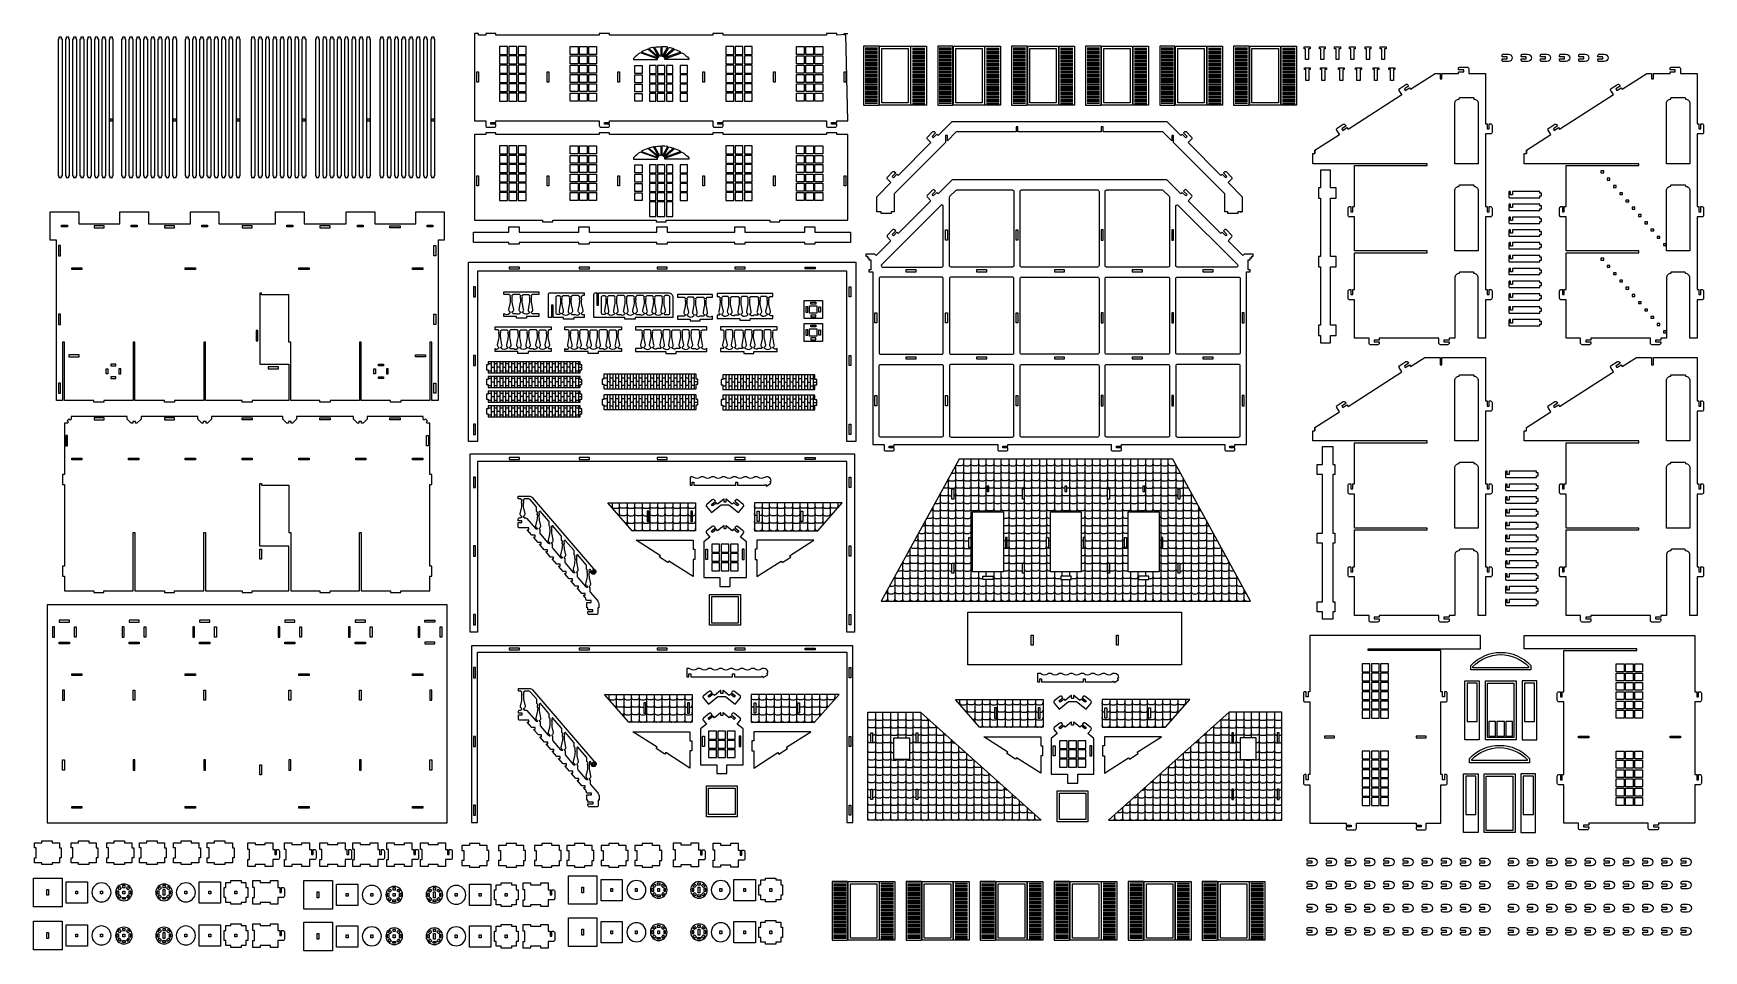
# Model space of a CAD drawing. Extents: x 3446 to 14467, y -2787 to 3269.
import ezdxf

# ---------------------------------------------------------------- set-up
doc = ezdxf.new("R2010")
doc.units = 0
doc.header["$MEASUREMENT"] = 0
doc.layers.add('LAYER_1', color=18, linetype='CONTINUOUS')

msp = doc.modelspace()

# ---------------------------------------------------------------- linework, layer by layer
at = {"layer": 'LAYER_1'}
for points in [[(3614, 2330), (3614, 2318), (3632, 2318), (3632, 2330), (3637, 2330), (3637, 3232), (3632, 3232), (3632, 3244), (3614, 3244), (3614, 3232), (3609, 3232), (3609, 2330)], [(3662, 2330), (3662, 2318), (3680, 2318), (3680, 2330), (3685, 2330), (3685, 3232), (3680, 3232), (3680, 3244), (3662, 3244), (3662, 3232), (3657, 3232), (3657, 2330)], [(3710, 2330), (3710, 2318), (3728, 2318), (3728, 2330), (3733, 2330), (3733, 3232), (3728, 3232), (3728, 3244), (3710, 3244), (3710, 3232), (3705, 3232), (3705, 2330)], [(3758, 2330), (3758, 2318), (3776, 2318), (3776, 2330), (3781, 2330), (3781, 3232), (3776, 3232), (3776, 3244), (3758, 3244), (3758, 3232), (3753, 3232), (3753, 2330)], [(3806, 2330), (3806, 2318), (3824, 2318), (3824, 2330), (3829, 2330), (3829, 3232), (3824, 3232), (3824, 3244), (3806, 3244), (3806, 3232), (3801, 3232), (3801, 2330)], [(3854, 2330), (3854, 2318), (3872, 2318), (3872, 2330), (3877, 2330), (3877, 3232), (3872, 3232), (3872, 3244), (3854, 3244), (3854, 3232), (3849, 3232), (3849, 2330)], [(3902, 2330), (3902, 2318), (3920, 2318), (3920, 2330), (3925, 2330), (3925, 3232), (3920, 3232), (3920, 3244), (3902, 3244), (3902, 3232), (3897, 3232), (3897, 2330)], [(3950, 2330), (3950, 2318), (3968, 2318), (3968, 2330), (3973, 2330), (3973, 3232), (3968, 3232), (3968, 3244), (3950, 3244), (3950, 3232), (3945, 3232), (3945, 2330)], [(4033, 2330), (4033, 2318), (4051, 2318), (4051, 2330), (4056, 2330), (4056, 3232), (4051, 3232), (4051, 3244), (4033, 3244), (4033, 3232), (4028, 3232), (4028, 2330)], [(4081, 2330), (4081, 2318), (4099, 2318), (4099, 2330), (4104, 2330), (4104, 3232), (4099, 3232), (4099, 3244), (4081, 3244), (4081, 3232), (4076, 3232), (4076, 2330)], [(4129, 2330), (4129, 2318), (4147, 2318), (4147, 2330), (4152, 2330), (4152, 3232), (4147, 3232), (4147, 3244), (4129, 3244), (4129, 3232), (4124, 3232), (4124, 2330)], [(4177, 2330), (4177, 2318), (4195, 2318), (4195, 2330), (4200, 2330), (4200, 3232), (4195, 3232), (4195, 3244), (4177, 3244), (4177, 3232), (4172, 3232), (4172, 2330)], [(4225, 2330), (4225, 2318), (4243, 2318), (4243, 2330), (4248, 2330), (4248, 3232), (4243, 3232), (4243, 3244), (4225, 3244), (4225, 3232), (4220, 3232), (4220, 2330)], [(4273, 2330), (4273, 2318), (4291, 2318), (4291, 2330), (4296, 2330), (4296, 3232), (4291, 3232), (4291, 3244), (4273, 3244), (4273, 3232), (4268, 3232), (4268, 2330)], [(4321, 2330), (4321, 2318), (4339, 2318), (4339, 2330), (4344, 2330), (4344, 3232), (4339, 3232), (4339, 3244), (4321, 3244), (4321, 3232), (4316, 3232), (4316, 2330)], [(4369, 2330), (4369, 2318), (4387, 2318), (4387, 2330), (4392, 2330), (4392, 3232), (4387, 3232), (4387, 3244), (4369, 3244), (4369, 3232), (4364, 3232), (4364, 2330)], [(4452, 2330), (4452, 2318), (4470, 2318), (4470, 2330), (4475, 2330), (4475, 3232), (4470, 3232), (4470, 3244), (4452, 3244), (4452, 3232), (4447, 3232), (4447, 2330)], [(4500, 2330), (4500, 2318), (4518, 2318), (4518, 2330), (4523, 2330), (4523, 3232), (4518, 3232), (4518, 3244), (4500, 3244), (4500, 3232), (4495, 3232), (4495, 2330)], [(4548, 2330), (4548, 2318), (4566, 2318), (4566, 2330), (4571, 2330), (4571, 3232), (4566, 3232), (4566, 3244), (4548, 3244), (4548, 3232), (4543, 3232), (4543, 2330)], [(4596, 2330), (4596, 2318), (4614, 2318), (4614, 2330), (4619, 2330), (4619, 3232), (4614, 3232), (4614, 3244), (4596, 3244), (4596, 3232), (4591, 3232), (4591, 2330)], [(4644, 2330), (4644, 2318), (4662, 2318), (4662, 2330), (4667, 2330), (4667, 3232), (4662, 3232), (4662, 3244), (4644, 3244), (4644, 3232), (4639, 3232), (4639, 2330)], [(4692, 2330), (4692, 2318), (4710, 2318), (4710, 2330), (4715, 2330), (4715, 3232), (4710, 3232), (4710, 3244), (4692, 3244), (4692, 3232), (4687, 3232), (4687, 2330)], [(4740, 2330), (4740, 2318), (4758, 2318), (4758, 2330), (4763, 2330), (4763, 3232), (4758, 3232), (4758, 3244), (4740, 3244), (4740, 3232), (4735, 3232), (4735, 2330)], [(4788, 2330), (4788, 2318), (4806, 2318), (4806, 2330), (4811, 2330), (4811, 3232), (4806, 3232), (4806, 3244), (4788, 3244), (4788, 3232), (4783, 3232), (4783, 2330)], [(4886, 2330), (4886, 2318), (4904, 2318), (4904, 2330), (4909, 2330), (4909, 3232), (4904, 3232), (4904, 3244), (4886, 3244), (4886, 3232), (4882, 3232), (4882, 2330)], [(4934, 2330), (4934, 2318), (4952, 2318), (4952, 2330), (4957, 2330), (4957, 3232), (4952, 3232), (4952, 3244), (4934, 3244), (4934, 3232), (4930, 3232), (4930, 2330)], [(4982, 2330), (4982, 2318), (5000, 2318), (5000, 2330), (5005, 2330), (5005, 3232), (5000, 3232), (5000, 3244), (4982, 3244), (4982, 3232), (4978, 3232), (4978, 2330)], [(5030, 2330), (5030, 2318), (5048, 2318), (5048, 2330), (5053, 2330), (5053, 3232), (5048, 3232), (5048, 3244), (5030, 3244), (5030, 3232), (5026, 3232), (5026, 2330)], [(5078, 2330), (5078, 2318), (5096, 2318), (5096, 2330), (5101, 2330), (5101, 3232), (5096, 3232), (5096, 3244), (5078, 3244), (5078, 3232), (5074, 3232), (5074, 2330)], [(5126, 2330), (5126, 2318), (5144, 2318), (5144, 2330), (5149, 2330), (5149, 3232), (5144, 3232), (5144, 3244), (5126, 3244), (5126, 3232), (5122, 3232), (5122, 2330)], [(5174, 2330), (5174, 2318), (5192, 2318), (5192, 2330), (5197, 2330), (5197, 3232), (5192, 3232), (5192, 3244), (5174, 3244), (5174, 3232), (5170, 3232), (5170, 2330)], [(5222, 2330), (5222, 2318), (5240, 2318), (5240, 2330), (5245, 2330), (5245, 3232), (5240, 3232), (5240, 3244), (5222, 3244), (5222, 3232), (5218, 3232), (5218, 2330)], [(5311, 2330), (5311, 2318), (5329, 2318), (5329, 2330), (5334, 2330), (5334, 3232), (5329, 3232), (5329, 3244), (5311, 3244), (5311, 3232), (5307, 3232), (5307, 2330)], [(5359, 2330), (5359, 2318), (5377, 2318), (5377, 2330), (5382, 2330), (5382, 3232), (5377, 3232), (5377, 3244), (5359, 3244), (5359, 3232), (5355, 3232), (5355, 2330)], [(5407, 2330), (5407, 2318), (5425, 2318), (5425, 2330), (5430, 2330), (5430, 3232), (5425, 3232), (5425, 3244), (5407, 3244), (5407, 3232), (5403, 3232), (5403, 2330)], [(5455, 2330), (5455, 2318), (5473, 2318), (5473, 2330), (5478, 2330), (5478, 3232), (5473, 3232), (5473, 3244), (5455, 3244), (5455, 3232), (5451, 3232), (5451, 2330)], [(5503, 2330), (5503, 2318), (5521, 2318), (5521, 2330), (5526, 2330), (5526, 3232), (5521, 3232), (5521, 3244), (5503, 3244), (5503, 3232), (5499, 3232), (5499, 2330)], [(5551, 2330), (5551, 2318), (5569, 2318), (5569, 2330), (5574, 2330), (5574, 3232), (5569, 3232), (5569, 3244), (5551, 3244), (5551, 3232), (5547, 3232), (5547, 2330)], [(5599, 2330), (5599, 2318), (5617, 2318), (5617, 2330), (5622, 2330), (5622, 3232), (5617, 3232), (5617, 3244), (5599, 3244), (5599, 3232), (5595, 3232), (5595, 2330)], [(5647, 2330), (5647, 2318), (5665, 2318), (5665, 2330), (5670, 2330), (5670, 3232), (5665, 3232), (5665, 3244), (5647, 3244), (5647, 3232), (5643, 3232), (5643, 2330)], [(5737, 2330), (5737, 2318), (5755, 2318), (5755, 2330), (5759, 2330), (5759, 3232), (5755, 3232), (5755, 3244), (5737, 3244), (5737, 3232), (5732, 3232), (5732, 2330)], [(5785, 2330), (5785, 2318), (5803, 2318), (5803, 2330), (5807, 2330), (5807, 3232), (5803, 3232), (5803, 3244), (5785, 3244), (5785, 3232), (5780, 3232), (5780, 2330)], [(5833, 2330), (5833, 2318), (5851, 2318), (5851, 2330), (5855, 2330), (5855, 3232), (5851, 3232), (5851, 3244), (5833, 3244), (5833, 3232), (5828, 3232), (5828, 2330)], [(5881, 2330), (5881, 2318), (5899, 2318), (5899, 2330), (5903, 2330), (5903, 3232), (5899, 3232), (5899, 3244), (5881, 3244), (5881, 3232), (5876, 3232), (5876, 2330)], [(5929, 2330), (5929, 2318), (5947, 2318), (5947, 2330), (5951, 2330), (5951, 3232), (5947, 3232), (5947, 3244), (5929, 3244), (5929, 3232), (5924, 3232), (5924, 2330)], [(5977, 2330), (5977, 2318), (5995, 2318), (5995, 2330), (5999, 2330), (5999, 3232), (5995, 3232), (5995, 3244), (5977, 3244), (5977, 3232), (5972, 3232), (5972, 2330)], [(6025, 2330), (6025, 2318), (6043, 2318), (6043, 2330), (6047, 2330), (6047, 3232), (6043, 3232), (6043, 3244), (6025, 3244), (6025, 3232), (6020, 3232), (6020, 2330)], [(6073, 2330), (6073, 2318), (6091, 2318), (6091, 2330), (6095, 2330), (6095, 3232), (6091, 3232), (6091, 3244), (6073, 3244), (6073, 3232), (6068, 3232), (6068, 2330)], [(6522, 3130), (6574, 3130), (6574, 3182), (6522, 3182)], [(6522, 3069), (6574, 3069), (6574, 3121), (6522, 3121)], [(6584, 3130), (6635, 3130), (6635, 3182), (6584, 3182)], [(6584, 3069), (6635, 3069), (6635, 3121), (6584, 3121)], [(6645, 3130), (6697, 3130), (6697, 3182), (6645, 3182)], [(6645, 3069), (6697, 3069), (6697, 3121), (6645, 3121)], [(7040, 3130), (6988, 3130), (6988, 3182), (7040, 3182)], [(7040, 3069), (6988, 3069), (6988, 3121), (7040, 3121)], [(7101, 3130), (7049, 3130), (7049, 3182), (7101, 3182)], [(7101, 3069), (7049, 3069), (7049, 3121), (7101, 3121)], [(7162, 3130), (7111, 3130), (7111, 3182), (7162, 3182)], [(7162, 3069), (7111, 3069), (7111, 3121), (7162, 3121)], [(8015, 3130), (8067, 3130), (8067, 3182), (8015, 3182)], [(8015, 3069), (8067, 3069), (8067, 3121), (8015, 3121)], [(8076, 3130), (8128, 3130), (8128, 3182), (8076, 3182)], [(8076, 3069), (8128, 3069), (8128, 3121), (8076, 3121)], [(8138, 3130), (8190, 3130), (8190, 3182), (8138, 3182)], [(8138, 3069), (8190, 3069), (8190, 3121), (8138, 3121)], [(8532, 3130), (8481, 3130), (8481, 3182), (8532, 3182)], [(8532, 3069), (8481, 3069), (8481, 3121), (8532, 3121)], [(8594, 3130), (8542, 3130), (8542, 3182), (8594, 3182)], [(8594, 3069), (8542, 3069), (8542, 3121), (8594, 3121)], [(8655, 3130), (8603, 3130), (8603, 3182), (8655, 3182)], [(8655, 3069), (8603, 3069), (8603, 3121), (8655, 3121)], [(9026, 3184), (8924, 3184), (8924, 2796), (9026, 2796)], [(9233, 3184), (9233, 2796), (9030, 2796), (9030, 3184)], [(9044, 3169), (9219, 3169), (9219, 2810), (9044, 2810)], [(9237, 3184), (9339, 3184), (9339, 2796), (9237, 2796)], [(9514, 3184), (9413, 3184), (9413, 2796), (9514, 2796)], [(9722, 3184), (9722, 2796), (9518, 2796), (9518, 3184)], [(9533, 3169), (9707, 3169), (9707, 2810), (9533, 2810)], [(9725, 3184), (9827, 3184), (9827, 2796), (9725, 2796)], [(10003, 3184), (9901, 3184), (9901, 2796), (10003, 2796)], [(10210, 3184), (10210, 2796), (10007, 2796), (10007, 3184)], [(10021, 3169), (10196, 3169), (10196, 2810), (10021, 2810)], [(10214, 3184), (10316, 3184), (10316, 2796), (10214, 2796)], [(10491, 3184), (10389, 3184), (10389, 2796), (10491, 2796)], [(10698, 3184), (10698, 2796), (10495, 2796), (10495, 3184)], [(10509, 3169), (10684, 3169), (10684, 2810), (10509, 2810)], [(10702, 3184), (10804, 3184), (10804, 2796), (10702, 2796)], [(10979, 3184), (10878, 3184), (10878, 2796), (10979, 2796)], [(11187, 3184), (11187, 2796), (10983, 2796), (10983, 3184)], [(10998, 3169), (11172, 3169), (11172, 2810), (10998, 2810)], [(11191, 3184), (11292, 3184), (11292, 2796), (11191, 2796)], [(11468, 3184), (11366, 3184), (11366, 2796), (11468, 2796)], [(11675, 3184), (11675, 2796), (11472, 2796), (11472, 3184)], [(11486, 3169), (11661, 3169), (11661, 2810), (11486, 2810)], [(11679, 3184), (11781, 3184), (11781, 2796), (11679, 2796)], [(11860, 3168), (11860, 3096), (11841, 3096), (11841, 3168), (11832, 3168), (11832, 3180), (11870, 3180), (11870, 3168)], [(11962, 3168), (11962, 3096), (11942, 3096), (11942, 3168), (11933, 3168), (11933, 3180), (11971, 3180), (11971, 3168)], [(12061, 3168), (12061, 3096), (12042, 3096), (12042, 3168), (12032, 3168), (12032, 3180), (12071, 3180), (12071, 3168)], [(12159, 3168), (12159, 3096), (12140, 3096), (12140, 3168), (12131, 3168), (12131, 3180), (12169, 3180), (12169, 3168)], [(12262, 3168), (12262, 3096), (12242, 3096), (12242, 3168), (12233, 3168), (12233, 3180), (12271, 3180), (12271, 3168)], [(12362, 3168), (12362, 3096), (12343, 3096), (12343, 3168), (12333, 3168), (12333, 3180), (12372, 3180), (12372, 3168)], [(6371, 3015), (6383, 3015), (6383, 2948), (6371, 2948)], [(6522, 3007), (6574, 3007), (6574, 3059), (6522, 3059)], [(6522, 2946), (6574, 2946), (6574, 2998), (6522, 2998)], [(6584, 3007), (6635, 3007), (6635, 3059), (6584, 3059)], [(6584, 2946), (6635, 2946), (6635, 2998), (6584, 2998)], [(6645, 3007), (6697, 3007), (6697, 3059), (6645, 3059)], [(6645, 2946), (6697, 2946), (6697, 2998), (6645, 2998)], [(6836, 3015), (6848, 3015), (6848, 2948), (6836, 2948)], [(7040, 3007), (6988, 3007), (6988, 3059), (7040, 3059)], [(7040, 2946), (6988, 2946), (6988, 2998), (7040, 2998)], [(7101, 3007), (7049, 3007), (7049, 3059), (7101, 3059)], [(7101, 2946), (7049, 2946), (7049, 2998), (7101, 2998)], [(7162, 3007), (7111, 3007), (7111, 3059), (7162, 3059)], [(7162, 2946), (7111, 2946), (7111, 2998), (7162, 2998)], [(7302, 3015), (7314, 3015), (7314, 2948), (7302, 2948)], [(7463, 3005), (7415, 3005), (7415, 3057), (7463, 3057)], [(7463, 2944), (7415, 2944), (7415, 2996), (7463, 2996)], [(7511, 3005), (7555, 3005), (7555, 3057), (7511, 3057)], [(7511, 2944), (7555, 2944), (7555, 2996), (7511, 2996)], [(7564, 3005), (7613, 3005), (7613, 3057), (7564, 3057)], [(7564, 2944), (7613, 2944), (7613, 2996), (7564, 2996)], [(7623, 3005), (7666, 3005), (7666, 3057), (7623, 3057)], [(7623, 2944), (7666, 2944), (7666, 2996), (7623, 2996)], [(7714, 3005), (7762, 3005), (7762, 3057), (7714, 3057)], [(7714, 2944), (7762, 2944), (7762, 2996), (7714, 2996)], [(7863, 3015), (7875, 3015), (7875, 2948), (7863, 2948)], [(8015, 3007), (8067, 3007), (8067, 3059), (8015, 3059)], [(8015, 2946), (8067, 2946), (8067, 2998), (8015, 2998)], [(8076, 3007), (8128, 3007), (8128, 3059), (8076, 3059)], [(8076, 2946), (8128, 2946), (8128, 2998), (8076, 2998)], [(8138, 3007), (8190, 3007), (8190, 3059), (8138, 3059)], [(8138, 2946), (8190, 2946), (8190, 2998), (8138, 2998)], [(8329, 3015), (8341, 3015), (8341, 2948), (8329, 2948)], [(8532, 3007), (8481, 3007), (8481, 3059), (8532, 3059)], [(8532, 2946), (8481, 2946), (8481, 2998), (8532, 2998)], [(8594, 3007), (8542, 3007), (8542, 3059), (8594, 3059)], [(8594, 2946), (8542, 2946), (8542, 2998), (8594, 2998)], [(8655, 3007), (8603, 3007), (8603, 3059), (8655, 3059)], [(8655, 2946), (8603, 2946), (8603, 2998), (8655, 2998)], [(8795, 3015), (8807, 3015), (8807, 2948), (8795, 2948)], [(11862, 3030), (11862, 2958), (11843, 2958), (11843, 3030), (11833, 3030), (11833, 3042), (11871, 3042), (11871, 3030)], [(11968, 3031), (11968, 2959), (11949, 2959), (11949, 3031), (11939, 3031), (11939, 3043), (11978, 3043), (11978, 3031)], [(12086, 3030), (12086, 2958), (12067, 2958), (12067, 3030), (12058, 3030), (12058, 3042), (12096, 3042), (12096, 3030)], [(12200, 3030), (12200, 2958), (12180, 2958), (12180, 3030), (12171, 3030), (12171, 3042), (12209, 3042), (12209, 3030)], [(12314, 3030), (12314, 2958), (12295, 2958), (12295, 3030), (12286, 3030), (12286, 3042), (12324, 3042), (12324, 3030)], [(12420, 3030), (12420, 2958), (12401, 2958), (12401, 3030), (12391, 3030), (12391, 3042), (12429, 3042), (12429, 3030)], [(6522, 2885), (6574, 2885), (6574, 2936), (6522, 2936)], [(6522, 2823), (6574, 2823), (6574, 2875), (6522, 2875)], [(6584, 2885), (6635, 2885), (6635, 2936), (6584, 2936)], [(6584, 2823), (6635, 2823), (6635, 2875), (6584, 2875)], [(6645, 2885), (6697, 2885), (6697, 2936), (6645, 2936)], [(6645, 2823), (6697, 2823), (6697, 2875), (6645, 2875)], [(7040, 2885), (6988, 2885), (6988, 2936), (7040, 2936)], [(7040, 2823), (6988, 2823), (6988, 2875), (7040, 2875)], [(7101, 2885), (7049, 2885), (7049, 2936), (7101, 2936)], [(7101, 2823), (7049, 2823), (7049, 2875), (7101, 2875)], [(7162, 2885), (7111, 2885), (7111, 2936), (7162, 2936)], [(7162, 2823), (7111, 2823), (7111, 2875), (7162, 2875)], [(7463, 2934), (7463, 2883), (7415, 2883), (7415, 2934)], [(7463, 2873), (7463, 2823), (7415, 2823), (7415, 2873)], [(7511, 2883), (7555, 2883), (7555, 2934), (7511, 2934)], [(7511, 2823), (7553, 2823), (7553, 2873), (7511, 2873)], [(7563, 2823), (7613, 2823), (7613, 2873), (7563, 2873)], [(7564, 2883), (7613, 2883), (7613, 2934), (7564, 2934)], [(7623, 2883), (7666, 2883), (7666, 2934), (7623, 2934)], [(7623, 2823), (7666, 2823), (7666, 2873), (7623, 2873)], [(7714, 2934), (7714, 2883), (7762, 2883), (7762, 2934)], [(7714, 2873), (7714, 2823), (7762, 2823), (7762, 2873)], [(8015, 2885), (8067, 2885), (8067, 2936), (8015, 2936)], [(8015, 2823), (8067, 2823), (8067, 2875), (8015, 2875)], [(8076, 2885), (8128, 2885), (8128, 2936), (8076, 2936)], [(8076, 2823), (8128, 2823), (8128, 2875), (8076, 2875)], [(8138, 2885), (8190, 2885), (8190, 2936), (8138, 2936)], [(8138, 2823), (8190, 2823), (8190, 2875), (8138, 2875)], [(8532, 2885), (8481, 2885), (8481, 2936), (8532, 2936)], [(8532, 2823), (8481, 2823), (8481, 2875), (8532, 2875)], [(8594, 2885), (8542, 2885), (8542, 2936), (8594, 2936)], [(8594, 2823), (8542, 2823), (8542, 2875), (8594, 2875)], [(8655, 2885), (8603, 2885), (8603, 2936), (8655, 2936)], [(8655, 2823), (8603, 2823), (8603, 2875), (8655, 2875)], [(3968, 2704), (3950, 2704), (3950, 2692), (3968, 2692)], [(4387, 2704), (4369, 2704), (4369, 2692), (4387, 2692)], [(4806, 2704), (4788, 2704), (4788, 2692), (4806, 2692)], [(5240, 2704), (5222, 2704), (5222, 2692), (5240, 2692)], [(5665, 2704), (5647, 2704), (5647, 2692), (5665, 2692)], [(6091, 2704), (6073, 2704), (6073, 2692), (6091, 2692)], [(6356, 2037), (6805, 2037), (6805, 2025), (6873, 2025), (6873, 2037), (7555, 2037), (7555, 2025), (7622, 2025), (7622, 2037), (8305, 2037), (8305, 2025), (8372, 2025), (8372, 2037), (8821, 2037), (8821, 2601), (8747, 2601), (8747, 2613), (8679, 2613), (8679, 2601), (7997, 2601), (7997, 2613), (7930, 2613), (7930, 2601), (7247, 2601), (7247, 2613), (7180, 2613), (7180, 2601), (6498, 2601), (6498, 2613), (6431, 2613), (6431, 2601), (6356, 2601)], [(6522, 2474), (6574, 2474), (6574, 2526), (6522, 2526)], [(6522, 2412), (6574, 2412), (6574, 2464), (6522, 2464)], [(6584, 2474), (6635, 2474), (6635, 2526), (6584, 2526)], [(6584, 2412), (6635, 2412), (6635, 2464), (6584, 2464)], [(6645, 2474), (6697, 2474), (6697, 2526), (6645, 2526)], [(6645, 2412), (6697, 2412), (6697, 2464), (6645, 2464)], [(7040, 2474), (6988, 2474), (6988, 2526), (7040, 2526)], [(7040, 2412), (6988, 2412), (6988, 2464), (7040, 2464)], [(7101, 2474), (7049, 2474), (7049, 2526), (7101, 2526)], [(7101, 2412), (7049, 2412), (7049, 2464), (7101, 2464)], [(7162, 2474), (7111, 2474), (7111, 2526), (7162, 2526)], [(7162, 2412), (7111, 2412), (7111, 2464), (7162, 2464)], [(8015, 2474), (8067, 2474), (8067, 2526), (8015, 2526)], [(8015, 2412), (8067, 2412), (8067, 2464), (8015, 2464)], [(8076, 2474), (8128, 2474), (8128, 2526), (8076, 2526)], [(8076, 2412), (8128, 2412), (8128, 2464), (8076, 2464)], [(8138, 2474), (8190, 2474), (8190, 2526), (8138, 2526)], [(8138, 2412), (8190, 2412), (8190, 2464), (8138, 2464)], [(8532, 2474), (8481, 2474), (8481, 2526), (8532, 2526)], [(8532, 2412), (8481, 2412), (8481, 2464), (8532, 2464)], [(8594, 2474), (8542, 2474), (8542, 2526), (8594, 2526)], [(8594, 2412), (8542, 2412), (8542, 2464), (8594, 2464)], [(8655, 2474), (8603, 2474), (8603, 2526), (8655, 2526)], [(8655, 2412), (8603, 2412), (8603, 2464), (8655, 2464)], [(6371, 2330), (6383, 2330), (6383, 2263), (6371, 2263)], [(6522, 2351), (6574, 2351), (6574, 2403), (6522, 2403)], [(6522, 2289), (6574, 2289), (6574, 2341), (6522, 2341)], [(6584, 2351), (6635, 2351), (6635, 2403), (6584, 2403)], [(6584, 2289), (6635, 2289), (6635, 2341), (6584, 2341)], [(6645, 2351), (6697, 2351), (6697, 2403), (6645, 2403)], [(6645, 2289), (6697, 2289), (6697, 2341), (6645, 2341)], [(6836, 2330), (6848, 2330), (6848, 2263), (6836, 2263)], [(7040, 2351), (6988, 2351), (6988, 2403), (7040, 2403)], [(7040, 2289), (6988, 2289), (6988, 2341), (7040, 2341)], [(7101, 2351), (7049, 2351), (7049, 2403), (7101, 2403)], [(7101, 2289), (7049, 2289), (7049, 2341), (7101, 2341)], [(7162, 2351), (7111, 2351), (7111, 2403), (7162, 2403)], [(7162, 2289), (7111, 2289), (7111, 2341), (7162, 2341)], [(7302, 2330), (7314, 2330), (7314, 2263), (7302, 2263)], [(7463, 2349), (7415, 2349), (7415, 2401), (7463, 2401)], [(7463, 2288), (7415, 2288), (7415, 2339), (7463, 2339)], [(7511, 2349), (7555, 2349), (7555, 2401), (7511, 2401)], [(7511, 2288), (7555, 2288), (7555, 2339), (7511, 2339)], [(7564, 2349), (7613, 2349), (7613, 2401), (7564, 2401)], [(7564, 2288), (7613, 2288), (7613, 2339), (7564, 2339)], [(7623, 2349), (7666, 2349), (7666, 2401), (7623, 2401)], [(7623, 2288), (7666, 2288), (7666, 2339), (7623, 2339)], [(7714, 2349), (7762, 2349), (7762, 2401), (7714, 2401)], [(7714, 2288), (7762, 2288), (7762, 2339), (7714, 2339)], [(7863, 2330), (7875, 2330), (7875, 2263), (7863, 2263)], [(8015, 2351), (8067, 2351), (8067, 2403), (8015, 2403)], [(8015, 2289), (8067, 2289), (8067, 2341), (8015, 2341)], [(8076, 2351), (8128, 2351), (8128, 2403), (8076, 2403)], [(8076, 2289), (8128, 2289), (8128, 2341), (8076, 2341)], [(8138, 2351), (8190, 2351), (8190, 2403), (8138, 2403)], [(8138, 2289), (8190, 2289), (8190, 2341), (8138, 2341)], [(8329, 2330), (8341, 2330), (8341, 2263), (8329, 2263)], [(8532, 2351), (8481, 2351), (8481, 2403), (8532, 2403)], [(8532, 2289), (8481, 2289), (8481, 2341), (8532, 2341)], [(8594, 2351), (8542, 2351), (8542, 2403), (8594, 2403)], [(8594, 2289), (8542, 2289), (8542, 2341), (8594, 2341)], [(8655, 2351), (8603, 2351), (8603, 2403), (8655, 2403)], [(8655, 2289), (8603, 2289), (8603, 2341), (8655, 2341)], [(8795, 2330), (8807, 2330), (8807, 2263), (8795, 2263)], [(11939, 2249), (11927, 2249), (11927, 2182), (11939, 2182), (11939, 1796), (11927, 1796), (11927, 1728), (11939, 1728), (11939, 1342), (11927, 1342), (11927, 1275), (11939, 1275), (11939, 1227), (12006, 1227), (12006, 1275), (12042, 1275), (12042, 1342), (12006, 1342), (12006, 1728), (12042, 1728), (12042, 1796), (12006, 1796), (12006, 2182), (12042, 2182), (12042, 2249), (12006, 2249), (12006, 2367), (11939, 2367)], [(13790, 2349), (13808, 2349), (13808, 2361), (13790, 2361)], [(6522, 2228), (6574, 2228), (6574, 2280), (6522, 2280)], [(6522, 2167), (6574, 2167), (6574, 2218), (6522, 2218)], [(6584, 2228), (6635, 2228), (6635, 2280), (6584, 2280)], [(6584, 2167), (6635, 2167), (6635, 2218), (6584, 2218)], [(6645, 2228), (6697, 2228), (6697, 2280), (6645, 2280)], [(6645, 2167), (6697, 2167), (6697, 2218), (6645, 2218)], [(7040, 2228), (6988, 2228), (6988, 2280), (7040, 2280)], [(7040, 2167), (6988, 2167), (6988, 2218), (7040, 2218)], [(7101, 2228), (7049, 2228), (7049, 2280), (7101, 2280)], [(7101, 2167), (7049, 2167), (7049, 2218), (7101, 2218)], [(7162, 2228), (7111, 2228), (7111, 2280), (7162, 2280)], [(7162, 2167), (7111, 2167), (7111, 2218), (7162, 2218)], [(7463, 2278), (7463, 2226), (7415, 2226), (7415, 2278)], [(7463, 2216), (7463, 2167), (7415, 2167), (7415, 2216)], [(7511, 2226), (7555, 2226), (7555, 2278), (7511, 2278)], [(7511, 2167), (7553, 2167), (7553, 2216), (7511, 2216)], [(7563, 2167), (7613, 2167), (7613, 2216), (7563, 2216)], [(7564, 2226), (7613, 2226), (7613, 2278), (7564, 2278)], [(7623, 2226), (7666, 2226), (7666, 2278), (7623, 2278)], [(7623, 2167), (7666, 2167), (7666, 2216), (7623, 2216)], [(7714, 2278), (7714, 2226), (7762, 2226), (7762, 2278)], [(7714, 2216), (7714, 2167), (7762, 2167), (7762, 2216)], [(8015, 2228), (8067, 2228), (8067, 2280), (8015, 2280)], [(8015, 2167), (8067, 2167), (8067, 2218), (8015, 2218)], [(8076, 2228), (8128, 2228), (8128, 2280), (8076, 2280)], [(8076, 2167), (8128, 2167), (8128, 2218), (8076, 2218)], [(8138, 2228), (8190, 2228), (8190, 2280), (8138, 2280)], [(8138, 2167), (8190, 2167), (8190, 2218), (8138, 2218)], [(8532, 2228), (8481, 2228), (8481, 2280), (8532, 2280)], [(8532, 2167), (8481, 2167), (8481, 2218), (8532, 2218)], [(8594, 2228), (8542, 2228), (8542, 2280), (8594, 2280)], [(8594, 2167), (8542, 2167), (8542, 2218), (8594, 2218)], [(8655, 2228), (8603, 2228), (8603, 2280), (8655, 2280)], [(8655, 2167), (8603, 2167), (8603, 2218), (8655, 2218)], [(13831, 2301), (13849, 2301), (13849, 2313), (13831, 2313)], [(13873, 2253), (13891, 2253), (13891, 2265), (13873, 2265)], [(13914, 2205), (13932, 2205), (13932, 2217), (13914, 2217)], [(7511, 2061), (7553, 2061), (7553, 2157), (7511, 2157)], [(7563, 2061), (7613, 2061), (7613, 2157), (7563, 2157)], [(7623, 2061), (7666, 2061), (7666, 2157), (7623, 2157)], [(13955, 2157), (13973, 2157), (13973, 2169), (13955, 2169)], [(13996, 2109), (14014, 2109), (14014, 2121), (13996, 2121)], [(5132, 1230), (5132, 1543), (4952, 1543), (4952, 1555), (4940, 1555), (4940, 1086), (5132, 1086), (5132, 846), (4890, 846), (4890, 834), (4823, 834), (4823, 846), (4582, 846), (4582, 1230), (4570, 1230), (4570, 846), (4377, 846), (4377, 834), (4310, 834), (4310, 846), (4116, 846), (4116, 1230), (4104, 1230), (4104, 846), (3911, 846), (3911, 834), (3844, 834), (3844, 846), (3651, 846), (3651, 1230), (3639, 1230), (3639, 846), (3598, 846), (3598, 1904), (3557, 1904), (3557, 2092), (3745, 2092), (3745, 2012), (4016, 2012), (4016, 2092), (4205, 2092), (4205, 2012), (4482, 2012), (4482, 2092), (4670, 2092), (4670, 2012), (5043, 2012), (5043, 2092), (5232, 2092), (5232, 2012), (5509, 2012), (5509, 2092), (5698, 2092), (5698, 2012), (5969, 2012), (5969, 2092), (6157, 2092), (6157, 1904), (6116, 1904), (6116, 846), (6075, 846), (6075, 1230), (6063, 1230), (6063, 846), (5870, 846), (5870, 834), (5802, 834), (5802, 846), (5609, 846), (5609, 1230), (5597, 1230), (5597, 846), (5404, 846), (5404, 834), (5337, 834), (5337, 846), (5144, 846), (5144, 1230)], [(3632, 2004), (3670, 2004), (3670, 1992), (3632, 1992)], [(3847, 1986), (3914, 1986), (3914, 1998), (3847, 1998)], [(4091, 2004), (4130, 2004), (4130, 1992), (4091, 1992)], [(4310, 1986), (4377, 1986), (4377, 1998), (4310, 1998)], [(4557, 2004), (4595, 2004), (4595, 1992), (4557, 1992)], [(4823, 1986), (4890, 1986), (4890, 1998), (4823, 1998)], [(5118, 2004), (5157, 2004), (5157, 1992), (5118, 1992)], [(5337, 1986), (5404, 1986), (5404, 1998), (5337, 1998)], [(5584, 2004), (5622, 2004), (5622, 1992), (5584, 1992)], [(5867, 1986), (5799, 1986), (5799, 1998), (5867, 1998)], [(6044, 2004), (6082, 2004), (6082, 1992), (6044, 1992)], [(8603, 1889), (8603, 1877), (8536, 1877), (8536, 1889), (8141, 1889), (8141, 1877), (8074, 1877), (8074, 1889), (7627, 1889), (7627, 1877), (7560, 1877), (7560, 1889), (7114, 1889), (7114, 1877), (7046, 1877), (7046, 1889), (6651, 1889), (6651, 1877), (6584, 1877), (6584, 1889), (6349, 1889), (6349, 1957), (6584, 1957), (6584, 1993), (6651, 1993), (6651, 1957), (7046, 1957), (7046, 1993), (7114, 1993), (7114, 1957), (7560, 1957), (7560, 1993), (7627, 1993), (7627, 1957), (8074, 1957), (8074, 1993), (8141, 1993), (8141, 1957), (8536, 1957), (8536, 1993), (8603, 1993), (8603, 1957), (8838, 1957), (8838, 1889)], [(14038, 2061), (14055, 2061), (14055, 2073), (14038, 2073)], [(14079, 2013), (14097, 2013), (14097, 2025), (14079, 2025)], [(9465, 1905), (9465, 1972), (9477, 1972), (9477, 1905)], [(9930, 1905), (9930, 1972), (9942, 1972), (9942, 1905)], [(10504, 1905), (10504, 1972), (10492, 1972), (10492, 1905)], [(10970, 1905), (10970, 1972), (10958, 1972), (10958, 1905)], [(14120, 1965), (14138, 1965), (14138, 1977), (14120, 1977)], [(14161, 1917), (14179, 1917), (14179, 1929), (14161, 1929)], [(14202, 1869), (14220, 1869), (14220, 1881), (14202, 1881)], [(3624, 1801), (3624, 1868), (3612, 1868), (3612, 1801)], [(6089, 1801), (6089, 1868), (6101, 1868), (6101, 1801)], [(13790, 1773), (13808, 1773), (13808, 1785), (13790, 1785)], [(3699, 1722), (3766, 1722), (3766, 1710), (3699, 1710)], [(4448, 1722), (4516, 1722), (4516, 1710), (4448, 1710)], [(5198, 1722), (5265, 1722), (5265, 1710), (5198, 1710)], [(5948, 1722), (6015, 1722), (6015, 1710), (5948, 1710)], [(6377, 1700), (6377, 574), (6317, 574), (6317, 1760), (8873, 1760), (8873, 574), (8813, 574), (8813, 1700)], [(6586, 1714), (6653, 1714), (6653, 1726), (6586, 1726)], [(7048, 1714), (7115, 1714), (7115, 1726), (7048, 1726)], [(7562, 1714), (7629, 1714), (7629, 1726), (7562, 1726)], [(8075, 1714), (8143, 1714), (8143, 1726), (8075, 1726)], [(8605, 1714), (8538, 1714), (8538, 1726), (8605, 1726)], [(9204, 1696), (9272, 1696), (9272, 1708), (9204, 1708)], [(9670, 1696), (9737, 1696), (9737, 1708), (9670, 1708)], [(10184, 1696), (10251, 1696), (10251, 1708), (10184, 1708)], [(10697, 1696), (10764, 1696), (10764, 1708), (10697, 1708)], [(11163, 1696), (11230, 1696), (11230, 1708), (11163, 1708)], [(13831, 1725), (13849, 1725), (13849, 1737), (13831, 1737)], [(13873, 1677), (13891, 1677), (13891, 1689), (13873, 1689)], [(6363, 1530), (6363, 1597), (6351, 1597), (6351, 1530)], [(8828, 1530), (8828, 1597), (8840, 1597), (8840, 1530)], [(13914, 1629), (13932, 1629), (13932, 1641), (13914, 1641)], [(13955, 1581), (13973, 1581), (13973, 1593), (13955, 1593)], [(13996, 1533), (14014, 1533), (14014, 1545), (13996, 1545)], [(8575, 1506), (8652, 1506), (8652, 1386), (8532, 1386), (8532, 1506)], [(8544, 1429), (8556, 1429), (8556, 1463), (8544, 1463)], [(8568, 1470), (8616, 1470), (8616, 1422), (8568, 1422)], [(8575, 1494), (8609, 1494), (8609, 1482), (8575, 1482)], [(8628, 1463), (8640, 1463), (8640, 1429), (8628, 1429)], [(14038, 1485), (14055, 1485), (14055, 1497), (14038, 1497)], [(14079, 1437), (14097, 1437), (14097, 1449), (14079, 1449)], [(3624, 1347), (3624, 1415), (3612, 1415), (3612, 1347)], [(6089, 1347), (6089, 1415), (6101, 1415), (6101, 1347)], [(8575, 1355), (8652, 1355), (8652, 1235), (8532, 1235), (8532, 1355)], [(8609, 1410), (8575, 1410), (8575, 1398), (8609, 1398)], [(8575, 1343), (8609, 1343), (8609, 1331), (8575, 1331)], [(8999, 1425), (9011, 1425), (9011, 1358), (8999, 1358)], [(9465, 1358), (9465, 1425), (9477, 1425), (9477, 1358)], [(9930, 1358), (9930, 1425), (9942, 1425), (9942, 1358)], [(10504, 1358), (10504, 1425), (10492, 1425), (10492, 1358)], [(10970, 1358), (10970, 1425), (10958, 1425), (10958, 1358)], [(11435, 1425), (11423, 1425), (11423, 1358), (11435, 1358)], [(14120, 1389), (14138, 1389), (14138, 1401), (14120, 1401)], [(14161, 1341), (14179, 1341), (14179, 1353), (14161, 1353)], [(4928, 1307), (4916, 1307), (4916, 1239), (4928, 1239)], [(8544, 1278), (8556, 1278), (8556, 1312), (8544, 1312)], [(8568, 1319), (8616, 1319), (8616, 1271), (8568, 1271)], [(8609, 1259), (8575, 1259), (8575, 1247), (8609, 1247)], [(8628, 1312), (8640, 1312), (8640, 1278), (8628, 1278)], [(14202, 1293), (14220, 1293), (14220, 1305), (14202, 1305)], [(3747, 1146), (3680, 1146), (3680, 1134), (3747, 1134)], [(5967, 1146), (6034, 1146), (6034, 1134), (5967, 1134)], [(6363, 1076), (6363, 1143), (6351, 1143), (6351, 1076)], [(8828, 1076), (8828, 1143), (8840, 1143), (8840, 1076)], [(9204, 1120), (9272, 1120), (9272, 1132), (9204, 1132)], [(9670, 1120), (9737, 1120), (9737, 1132), (9670, 1132)], [(10184, 1120), (10251, 1120), (10251, 1132), (10184, 1132)], [(10697, 1120), (10764, 1120), (10764, 1132), (10697, 1132)], [(11163, 1120), (11230, 1120), (11230, 1132), (11163, 1132)], [(3926, 1021), (3926, 1055), (3938, 1055), (3938, 1021)], [(3957, 1074), (3990, 1074), (3990, 1086), (3957, 1086)], [(3957, 990), (3990, 990), (3990, 1002), (3957, 1002)], [(4022, 1021), (4022, 1055), (4010, 1055), (4010, 1021)], [(4996, 1055), (5063, 1055), (5063, 1067), (4996, 1067)], [(5692, 1021), (5692, 1055), (5704, 1055), (5704, 1021)], [(5757, 1074), (5723, 1074), (5723, 1086), (5757, 1086)], [(5757, 990), (5723, 990), (5723, 1002), (5757, 1002)], [(5788, 1021), (5788, 1055), (5776, 1055), (5776, 1021)], [(7054, 1101), (6447, 1101), (6447, 1082), (6435, 1082), (6435, 1048), (6447, 1048), (6447, 1029), (7054, 1029), (7054, 1048), (7066, 1048), (7066, 1082), (7054, 1082)], [(7054, 1004), (6447, 1004), (6447, 985), (6435, 985), (6435, 952), (6447, 952), (6447, 932), (7054, 932), (7054, 952), (7066, 952), (7066, 985), (7054, 985)], [(7819, 1019), (7211, 1019), (7211, 987), (7199, 987), (7199, 954), (7211, 954), (7211, 923), (7819, 923), (7819, 954), (7831, 954), (7831, 987), (7819, 987)], [(8603, 1015), (7996, 1015), (7996, 984), (7984, 984), (7984, 950), (7996, 950), (7996, 919), (8603, 919), (8603, 950), (8615, 950), (8615, 984), (8603, 984)], [(3624, 894), (3624, 961), (3612, 961), (3612, 894)], [(6089, 894), (6089, 961), (6101, 961), (6101, 894)], [(7054, 907), (6447, 907), (6447, 888), (6435, 888), (6435, 854), (6447, 854), (6447, 835), (7054, 835), (7054, 854), (7066, 854), (7066, 888), (7054, 888)], [(7819, 883), (7211, 883), (7211, 852), (7199, 852), (7199, 818), (7211, 818), (7211, 787), (7819, 787), (7819, 818), (7831, 818), (7831, 852), (7819, 852)], [(7054, 810), (6447, 810), (6447, 791), (6435, 791), (6435, 758), (6447, 758), (6447, 738), (7054, 738), (7054, 758), (7066, 758), (7066, 791), (7054, 791)], [(8603, 880), (7996, 880), (7996, 849), (7984, 849), (7984, 815), (7996, 815), (7996, 784), (8603, 784), (8603, 815), (8615, 815), (8615, 849), (8603, 849)], [(8999, 878), (9011, 878), (9011, 810), (8999, 810)], [(9465, 810), (9465, 878), (9477, 878), (9477, 810)], [(9930, 810), (9930, 878), (9942, 878), (9942, 810)], [(10504, 810), (10504, 878), (10492, 878), (10492, 810)], [(10970, 810), (10970, 878), (10958, 878), (10958, 810)], [(11435, 878), (11423, 878), (11423, 810), (11435, 810)], [(3651, -315), (3651, -411), (3844, -411), (3844, -423), (3911, -423), (3911, -411), (4104, -411), (4104, -27), (4116, -27), (4116, -411), (4310, -411), (4310, -423), (4377, -423), (4377, -411), (4570, -411), (4570, -27), (4582, -27), (4582, -411), (4823, -411), (4823, -423), (4890, -423), (4890, -411), (5132, -411), (5132, -116), (4940, -116), (4940, 298), (4952, 298), (4952, 286), (5132, 286), (5132, -27), (5144, -27), (5144, -411), (5337, -411), (5337, -423), (5404, -423), (5404, -411), (5597, -411), (5597, -27), (5609, -27), (5609, -411), (5802, -411), (5802, -423), (5870, -423), (5870, -411), (6063, -411), (6063, -315), (6075, -315), (6075, -248), (6063, -248), (6063, 290), (6075, 290), (6075, 357), (6063, 357), (6063, 696), (6044, 696), (6037, 703), (6046, 711), (6033, 724), (6025, 715), (6018, 722), (6018, 741), (5649, 741), (5649, 722), (5622, 696), (5612, 696), (5612, 708), (5594, 708), (5594, 696), (5585, 696), (5558, 722), (5558, 741), (5183, 741), (5183, 722), (5156, 696), (5147, 696), (5147, 708), (5129, 708), (5129, 696), (5119, 696), (5092, 722), (5092, 741), (4621, 741), (4621, 722), (4595, 696), (4585, 696), (4585, 708), (4567, 708), (4567, 696), (4557, 696), (4531, 722), (4531, 741), (4156, 741), (4156, 722), (4129, 696), (4119, 696), (4119, 708), (4101, 708), (4101, 696), (4092, 696), (4065, 722), (4065, 741), (3696, 741), (3696, 722), (3689, 715), (3681, 724), (3668, 711), (3677, 703), (3670, 696), (3651, 696), (3651, 357), (3639, 357), (3639, 290), (3651, 290), (3651, -248), (3639, -248), (3639, -315)], [(3847, 719), (3914, 719), (3914, 731), (3847, 731)], [(4310, 719), (4377, 719), (4377, 731), (4310, 731)], [(4890, 719), (4823, 719), (4823, 731), (4890, 731)], [(5404, 719), (5337, 719), (5337, 731), (5404, 731)], [(5867, 719), (5799, 719), (5799, 731), (5867, 731)], [(6363, 622), (6363, 690), (6351, 690), (6351, 622)], [(8828, 622), (8828, 690), (8840, 690), (8840, 622)], [(3660, 614), (3660, 547), (3672, 547), (3672, 614)], [(6053, 614), (6053, 547), (6041, 547), (6041, 614)], [(3699, 465), (3766, 465), (3766, 453), (3699, 453)], [(4074, 465), (4141, 465), (4141, 453), (4074, 453)], [(4448, 465), (4516, 465), (4516, 453), (4448, 453)], [(4823, 465), (4890, 465), (4890, 453), (4823, 453)], [(5198, 465), (5265, 465), (5265, 453), (5198, 453)], [(5573, 465), (5640, 465), (5640, 453), (5573, 453)], [(5948, 465), (6015, 465), (6015, 453), (5948, 453)], [(8813, 442), (6377, 442), (6377, -683), (6327, -683), (6327, 493), (8864, 493), (8864, -683), (8813, -683)], [(6586, 457), (6653, 457), (6653, 469), (6586, 469)], [(7048, 457), (7115, 457), (7115, 469), (7048, 469)], [(7562, 457), (7629, 457), (7629, 469), (7562, 469)], [(8075, 457), (8143, 457), (8143, 469), (8075, 469)], [(8605, 457), (8538, 457), (8538, 469), (8605, 469)], [(11477, -479), (10965, 458), (9554, 458), (9041, -479)], [(12021, 424), (12033, 424), (12033, 357), (12021, 357), (12021, -30), (12033, -30), (12033, -97), (12021, -97), (12021, -483), (12033, -483), (12033, -550), (12021, -550), (12021, -598), (11953, -598), (11953, -550), (11917, -550), (11917, -483), (11953, -483), (11953, -97), (11917, -97), (11917, -30), (11953, -30), (11953, 357), (11917, 357), (11917, 424), (11953, 424), (11953, 542), (12021, 542)], [(6363, 272), (6363, 339), (6351, 339), (6351, 272)], [(8828, 272), (8828, 339), (8840, 339), (8840, 272)], [(9507, 262), (9519, 262), (9519, 195), (9507, 195)], [(9751, 280), (9739, 280), (9739, 245), (9751, 245)], [(9972, 262), (9984, 262), (9984, 195), (9972, 195)], [(10265, 280), (10253, 280), (10253, 245), (10265, 245)], [(10534, 262), (10546, 262), (10546, 195), (10534, 195)], [(10779, 280), (10767, 280), (10767, 245), (10779, 245)], [(10999, 262), (11011, 262), (11011, 195), (10999, 195)], [(7397, -15), (7236, 169), (7815, 169), (7815, -15)], [(7508, 114), (7496, 114), (7496, 46), (7508, 46)], [(7796, 114), (7784, 114), (7784, 46), (7796, 46)], [(8622, -15), (8783, 169), (8204, 169), (8204, -15)], [(8223, 114), (8235, 114), (8235, 46), (8223, 46)], [(8511, 114), (8523, 114), (8523, 46), (8511, 46)], [(9643, -286), (9643, 110), (9848, 110), (9848, -286)], [(10157, -286), (10157, 110), (10361, 110), (10361, -286)], [(10671, -286), (10671, 110), (10875, 110), (10875, -286)], [(7811, -204), (7799, -204), (7799, -317), (7640, -215), (7633, -225), (7577, -189), (7583, -179), (7423, -77), (7799, -77), (7799, -136), (7811, -136)], [(7922, -155), (7974, -155), (7974, -103), (7922, -103)], [(7984, -155), (8036, -155), (8036, -103), (7984, -103)], [(8045, -155), (8097, -155), (8097, -103), (8045, -103)], [(8208, -204), (8220, -204), (8220, -317), (8380, -215), (8386, -225), (8443, -189), (8436, -179), (8596, -77), (8220, -77), (8220, -136), (8208, -136)], [(9619, -58), (9631, -58), (9631, -125), (9619, -125)], [(9872, -58), (9860, -58), (9860, -125), (9872, -125)], [(10132, -58), (10144, -58), (10144, -125), (10132, -125)], [(10386, -58), (10374, -58), (10374, -125), (10386, -125)], [(10646, -58), (10658, -58), (10658, -125), (10646, -125)], [(10899, -58), (10887, -58), (10887, -125), (10899, -125)], [(4940, -203), (4940, -135), (4952, -135), (4952, -203)], [(6363, -182), (6363, -114), (6351, -114), (6351, -182)], [(7883, -136), (7895, -136), (7895, -204), (7883, -204)], [(7922, -216), (7974, -216), (7974, -164), (7922, -164)], [(7984, -216), (8036, -216), (8036, -164), (7984, -164)], [(8045, -216), (8097, -216), (8097, -164), (8045, -164)], [(8136, -136), (8124, -136), (8124, -204), (8136, -204)], [(8828, -182), (8828, -114), (8840, -114), (8840, -182)], [(7922, -278), (7974, -278), (7974, -226), (7922, -226)], [(7984, -278), (8036, -278), (8036, -226), (7984, -226)], [(8045, -278), (8097, -278), (8097, -226), (8045, -226)], [(9507, -228), (9519, -228), (9519, -295), (9507, -295)], [(9712, -315), (9779, -315), (9779, -337), (9712, -337)], [(9972, -228), (9984, -228), (9984, -295), (9972, -295)], [(10293, -315), (10225, -315), (10225, -337), (10293, -337)], [(10534, -228), (10546, -228), (10546, -295), (10534, -295)], [(10806, -315), (10739, -315), (10739, -337), (10806, -337)], [(10999, -228), (11011, -228), (11011, -295), (10999, -295)], [(7908, -435), (8111, -435), (8111, -638), (7908, -638)], [(3537, -503), (3537, -1943), (6177, -1943), (6177, -503)], [(7922, -449), (8097, -449), (8097, -624), (7922, -624)], [(3585, -649), (3573, -649), (3573, -717), (3585, -717)], [(3617, -617), (3684, -617), (3684, -605), (3617, -605)], [(3717, -649), (3729, -649), (3729, -717), (3717, -717)], [(4044, -649), (4032, -649), (4032, -717), (4044, -717)], [(4077, -617), (4144, -617), (4144, -605), (4077, -605)], [(4176, -649), (4188, -649), (4188, -717), (4176, -717)], [(4510, -649), (4498, -649), (4498, -717), (4510, -717)], [(4542, -617), (4610, -617), (4610, -605), (4542, -605)], [(4642, -649), (4654, -649), (4654, -717), (4642, -717)], [(5072, -649), (5060, -649), (5060, -717), (5072, -717)], [(5104, -617), (5171, -617), (5171, -605), (5104, -605)], [(5204, -649), (5216, -649), (5216, -717), (5204, -717)], [(5537, -649), (5525, -649), (5525, -717), (5537, -717)], [(5570, -617), (5637, -617), (5637, -605), (5570, -605)], [(5669, -649), (5681, -649), (5681, -717), (5669, -717)], [(5997, -649), (5985, -649), (5985, -717), (5997, -717)], [(6096, -617), (6029, -617), (6029, -605), (6096, -605)], [(6129, -649), (6141, -649), (6141, -717), (6129, -717)], [(6363, -635), (6363, -568), (6351, -568), (6351, -635)], [(8828, -635), (8828, -568), (8840, -568), (8840, -635)], [(11023, -900), (9612, -900), (9612, -551), (11023, -551)], [(3617, -749), (3684, -749), (3684, -761), (3617, -761)], [(4077, -749), (4144, -749), (4144, -761), (4077, -761)], [(4542, -749), (4610, -749), (4610, -761), (4542, -761)], [(5104, -749), (5171, -749), (5171, -761), (5104, -761)], [(5570, -749), (5637, -749), (5637, -761), (5570, -761)], [(6096, -749), (6029, -749), (6029, -761), (6096, -761)], [(10031, -703), (10043, -703), (10043, -770), (10031, -770)], [(10592, -703), (10604, -703), (10604, -770), (10592, -770)], [(8854, -774), (6337, -774), (6337, -1941), (6377, -1941), (6377, -815), (8813, -815), (8813, -1941), (8854, -1941)], [(6586, -801), (6653, -801), (6653, -789), (6586, -789)], [(7048, -801), (7115, -801), (7115, -789), (7048, -789)], [(7562, -801), (7629, -801), (7629, -789), (7562, -789)], [(8075, -801), (8143, -801), (8143, -789), (8075, -789)], [(8605, -801), (8538, -801), (8538, -789), (8605, -789)], [(3699, -959), (3766, -959), (3766, -971), (3699, -971)], [(4448, -959), (4516, -959), (4516, -971), (4448, -971)], [(5198, -959), (5265, -959), (5265, -971), (5198, -971)], [(5948, -959), (6015, -959), (6015, -971), (5948, -971)], [(6363, -986), (6363, -918), (6351, -918), (6351, -986)], [(8828, -986), (8828, -918), (8840, -918), (8840, -986)], [(12214, -945), (12265, -945), (12265, -893), (12214, -893)], [(12214, -1006), (12265, -1006), (12265, -954), (12214, -954)], [(12275, -945), (12327, -945), (12327, -893), (12275, -893)], [(12275, -1006), (12327, -1006), (12327, -954), (12275, -954)], [(12336, -945), (12388, -945), (12388, -893), (12336, -893)], [(12336, -1006), (12388, -1006), (12388, -954), (12336, -954)], [(13942, -945), (13890, -945), (13890, -893), (13942, -893)], [(13942, -1006), (13890, -1006), (13890, -954), (13942, -954)], [(14003, -945), (13952, -945), (13952, -893), (14003, -893)], [(14003, -1006), (13952, -1006), (13952, -954), (14003, -954)], [(14065, -945), (14013, -945), (14013, -893), (14065, -893)], [(14065, -1006), (14013, -1006), (14013, -954), (14065, -954)], [(3639, -1067), (3639, -1134), (3651, -1134), (3651, -1067)], [(4116, -1067), (4116, -1134), (4104, -1134), (4104, -1067)], [(4582, -1067), (4582, -1134), (4570, -1134), (4570, -1067)], [(5144, -1067), (5144, -1134), (5132, -1134), (5132, -1067)], [(5609, -1067), (5609, -1134), (5597, -1134), (5597, -1067)], [(6063, -1067), (6063, -1134), (6075, -1134), (6075, -1067)], [(7376, -1279), (7215, -1096), (7794, -1096), (7794, -1279)], [(8601, -1279), (8762, -1096), (8183, -1096), (8183, -1279)], [(12214, -1068), (12265, -1068), (12265, -1016), (12214, -1016)], [(12214, -1129), (12265, -1129), (12265, -1077), (12214, -1077)], [(12275, -1068), (12327, -1068), (12327, -1016), (12275, -1016)], [(12275, -1129), (12327, -1129), (12327, -1077), (12275, -1077)], [(12336, -1068), (12388, -1068), (12388, -1016), (12336, -1016)], [(12336, -1129), (12388, -1129), (12388, -1077), (12336, -1077)], [(12987, -1394), (12891, -1394), (12891, -1006), (12987, -1006)], [(12906, -1274), (12973, -1274), (12973, -1020), (12906, -1020)], [(13231, -1006), (13231, -1394), (13027, -1394), (13027, -1006)], [(13041, -1020), (13216, -1020), (13216, -1379), (13041, -1379)], [(13270, -1394), (13366, -1394), (13366, -1006), (13270, -1006)], [(13285, -1274), (13352, -1274), (13352, -1020), (13285, -1020)], [(13942, -1068), (13890, -1068), (13890, -1016), (13942, -1016)], [(13942, -1129), (13890, -1129), (13890, -1077), (13942, -1077)], [(14003, -1068), (13952, -1068), (13952, -1016), (14003, -1016)], [(14003, -1129), (13952, -1129), (13952, -1077), (14003, -1077)], [(14065, -1068), (14013, -1068), (14013, -1016), (14065, -1016)], [(14065, -1129), (14013, -1129), (14013, -1077), (14065, -1077)], [(7487, -1151), (7475, -1151), (7475, -1218), (7487, -1218)], [(7775, -1151), (7763, -1151), (7763, -1218), (7775, -1218)], [(8202, -1151), (8214, -1151), (8214, -1218), (8202, -1218)], [(8490, -1151), (8502, -1151), (8502, -1218), (8490, -1218)], [(9690, -1312), (9530, -1129), (10109, -1129), (10109, -1312)], [(9801, -1184), (9789, -1184), (9789, -1251), (9801, -1251)], [(10089, -1184), (10077, -1184), (10077, -1251), (10089, -1251)], [(10916, -1312), (11076, -1129), (10498, -1129), (10498, -1312)], [(10517, -1184), (10529, -1184), (10529, -1251), (10517, -1251)], [(10805, -1184), (10817, -1184), (10817, -1251), (10805, -1251)], [(12214, -1191), (12265, -1191), (12265, -1139), (12214, -1139)], [(12214, -1252), (12265, -1252), (12265, -1200), (12214, -1200)], [(12275, -1191), (12327, -1191), (12327, -1139), (12275, -1139)], [(12275, -1252), (12327, -1252), (12327, -1200), (12275, -1200)], [(12336, -1191), (12388, -1191), (12388, -1139), (12336, -1139)], [(12336, -1252), (12388, -1252), (12388, -1200), (12336, -1200)], [(13942, -1191), (13890, -1191), (13890, -1139), (13942, -1139)], [(13942, -1252), (13890, -1252), (13890, -1200), (13942, -1200)], [(14003, -1191), (13952, -1191), (13952, -1139), (14003, -1139)], [(14003, -1252), (13952, -1252), (13952, -1200), (14003, -1200)], [(14065, -1191), (14013, -1191), (14013, -1139), (14065, -1139)], [(14065, -1252), (14013, -1252), (14013, -1200), (14065, -1200)], [(8952, -1926), (8952, -1213), (9300, -1213), (10097, -1926)], [(11685, -1926), (11685, -1213), (11336, -1213), (10540, -1926)], [(13051, -1370), (13093, -1370), (13093, -1274), (13051, -1274)], [(13103, -1370), (13153, -1370), (13153, -1274), (13103, -1274)], [(13163, -1370), (13207, -1370), (13207, -1274), (13163, -1274)], [(6363, -1439), (6363, -1372), (6351, -1372), (6351, -1439)], [(7790, -1468), (7778, -1468), (7778, -1581), (7619, -1479), (7612, -1489), (7556, -1453), (7562, -1443), (7402, -1341), (7778, -1341), (7778, -1401), (7790, -1401)], [(7862, -1371), (7874, -1371), (7874, -1438), (7862, -1438)], [(7901, -1390), (7953, -1390), (7953, -1338), (7901, -1338)], [(7901, -1451), (7953, -1451), (7953, -1399), (7901, -1399)], [(7963, -1390), (8014, -1390), (8014, -1338), (7963, -1338)], [(7963, -1451), (8014, -1451), (8014, -1399), (7963, -1399)], [(8024, -1390), (8076, -1390), (8076, -1338), (8024, -1338)], [(8024, -1451), (8076, -1451), (8076, -1399), (8024, -1399)], [(8115, -1371), (8103, -1371), (8103, -1438), (8115, -1438)], [(8187, -1468), (8199, -1468), (8199, -1581), (8358, -1479), (8365, -1489), (8422, -1453), (8415, -1443), (8575, -1341), (8199, -1341), (8199, -1401), (8187, -1401)], [(8828, -1439), (8828, -1372), (8840, -1372), (8840, -1439)], [(8971, -1415), (8971, -1348), (8983, -1348), (8983, -1415)], [(9123, -1381), (9227, -1381), (9227, -1525), (9123, -1525)], [(9271, -1415), (9271, -1348), (9283, -1348), (9283, -1415)], [(10105, -1501), (10093, -1501), (10093, -1614), (9933, -1513), (9927, -1523), (9870, -1486), (9877, -1476), (9717, -1375), (10093, -1375), (10093, -1434), (10105, -1434)], [(10216, -1452), (10268, -1452), (10268, -1401), (10216, -1401)], [(10277, -1452), (10329, -1452), (10329, -1401), (10277, -1401)], [(10339, -1452), (10390, -1452), (10390, -1401), (10339, -1401)], [(10501, -1501), (10513, -1501), (10513, -1614), (10673, -1513), (10679, -1523), (10736, -1486), (10730, -1476), (10889, -1375), (10513, -1375), (10513, -1434), (10501, -1434)], [(11366, -1415), (11366, -1348), (11354, -1348), (11354, -1415)], [(11514, -1381), (11410, -1381), (11410, -1525), (11514, -1525)], [(11666, -1415), (11666, -1348), (11654, -1348), (11654, -1415)], [(11965, -1382), (12032, -1382), (12032, -1370), (11965, -1370)], [(12570, -1382), (12637, -1382), (12637, -1370), (12570, -1370)], [(13709, -1382), (13642, -1382), (13642, -1370), (13709, -1370)], [(14314, -1382), (14246, -1382), (14246, -1370), (14314, -1370)], [(3639, -1595), (3639, -1528), (3651, -1528), (3651, -1595)], [(4116, -1595), (4116, -1528), (4104, -1528), (4104, -1595)], [(4582, -1595), (4582, -1528), (4570, -1528), (4570, -1595)], [(5144, -1595), (5144, -1528), (5132, -1528), (5132, -1595)], [(5609, -1595), (5609, -1528), (5597, -1528), (5597, -1595)], [(6063, -1595), (6063, -1528), (6075, -1528), (6075, -1595)], [(7901, -1512), (7953, -1512), (7953, -1461), (7901, -1461)], [(7963, -1512), (8014, -1512), (8014, -1461), (7963, -1461)], [(8024, -1512), (8076, -1512), (8076, -1461), (8024, -1461)], [(10176, -1434), (10188, -1434), (10188, -1501), (10176, -1501)], [(10216, -1514), (10268, -1514), (10268, -1462), (10216, -1462)], [(10216, -1575), (10268, -1575), (10268, -1523), (10216, -1523)], [(10277, -1514), (10329, -1514), (10329, -1462), (10277, -1462)], [(10277, -1575), (10329, -1575), (10329, -1523), (10277, -1523)], [(10339, -1514), (10390, -1514), (10390, -1462), (10339, -1462)], [(10339, -1575), (10390, -1575), (10390, -1523), (10339, -1523)], [(10430, -1434), (10418, -1434), (10418, -1501), (10430, -1501)], [(12214, -1521), (12265, -1521), (12265, -1469), (12214, -1469)], [(12214, -1582), (12265, -1582), (12265, -1530), (12214, -1530)], [(12275, -1521), (12327, -1521), (12327, -1469), (12275, -1469)], [(12275, -1582), (12327, -1582), (12327, -1530), (12275, -1530)], [(12336, -1521), (12388, -1521), (12388, -1469), (12336, -1469)], [(12336, -1582), (12388, -1582), (12388, -1530), (12336, -1530)], [(13942, -1521), (13890, -1521), (13890, -1469), (13942, -1469)], [(13942, -1582), (13890, -1582), (13890, -1530), (13942, -1530)], [(14003, -1521), (13952, -1521), (13952, -1469), (14003, -1469)], [(14003, -1582), (13952, -1582), (13952, -1530), (14003, -1530)], [(14065, -1521), (14013, -1521), (14013, -1469), (14065, -1469)], [(14065, -1582), (14013, -1582), (14013, -1530), (14065, -1530)], [(4940, -1626), (4940, -1559), (4952, -1559), (4952, -1626)], [(12214, -1644), (12265, -1644), (12265, -1592), (12214, -1592)], [(12275, -1644), (12327, -1644), (12327, -1592), (12275, -1592)], [(12336, -1644), (12388, -1644), (12388, -1592), (12336, -1592)], [(12979, -2007), (12883, -2007), (12883, -1620), (12979, -1620)], [(12898, -1887), (12965, -1887), (12965, -1634), (12898, -1634)], [(13223, -1620), (13223, -2007), (13019, -2007), (13019, -1620)], [(13033, -1634), (13208, -1634), (13208, -1993), (13033, -1993)], [(13262, -2007), (13358, -2007), (13358, -1620), (13262, -1620)], [(13277, -1887), (13344, -1887), (13344, -1634), (13277, -1634)], [(13942, -1644), (13890, -1644), (13890, -1592), (13942, -1592)], [(14003, -1644), (13952, -1644), (13952, -1592), (14003, -1592)], [(14065, -1644), (14013, -1644), (14013, -1592), (14065, -1592)], [(7887, -1699), (8090, -1699), (8090, -1903), (7887, -1903)], [(7901, -1713), (8076, -1713), (8076, -1888), (7901, -1888)], [(8971, -1721), (8983, -1721), (8983, -1788), (8971, -1788)], [(9271, -1721), (9283, -1721), (9283, -1788), (9271, -1788)], [(10201, -1732), (10405, -1732), (10405, -1936), (10201, -1936)], [(10216, -1747), (10390, -1747), (10390, -1921), (10216, -1921)], [(11366, -1721), (11354, -1721), (11354, -1788), (11366, -1788)], [(11666, -1721), (11654, -1721), (11654, -1788), (11666, -1788)], [(12214, -1705), (12265, -1705), (12265, -1653), (12214, -1653)], [(12214, -1767), (12265, -1767), (12265, -1715), (12214, -1715)], [(12275, -1705), (12327, -1705), (12327, -1653), (12275, -1653)], [(12275, -1767), (12327, -1767), (12327, -1715), (12275, -1715)], [(12336, -1705), (12388, -1705), (12388, -1653), (12336, -1653)], [(12336, -1767), (12388, -1767), (12388, -1715), (12336, -1715)], [(13942, -1705), (13890, -1705), (13890, -1653), (13942, -1653)], [(13942, -1767), (13890, -1767), (13890, -1715), (13942, -1715)], [(14003, -1705), (13952, -1705), (13952, -1653), (14003, -1653)], [(14003, -1767), (13952, -1767), (13952, -1715), (14003, -1715)], [(14065, -1705), (14013, -1705), (14013, -1653), (14065, -1653)], [(14065, -1767), (14013, -1767), (14013, -1715), (14065, -1715)], [(3699, -1835), (3766, -1835), (3766, -1847), (3699, -1847)], [(4448, -1835), (4516, -1835), (4516, -1847), (4448, -1847)], [(5198, -1835), (5265, -1835), (5265, -1847), (5198, -1847)], [(5948, -1835), (6015, -1835), (6015, -1847), (5948, -1847)], [(6363, -1893), (6363, -1826), (6351, -1826), (6351, -1893)], [(8828, -1893), (8828, -1826), (8840, -1826), (8840, -1893)], [(12214, -1828), (12265, -1828), (12265, -1776), (12214, -1776)], [(12275, -1828), (12327, -1828), (12327, -1776), (12275, -1776)], [(12336, -1828), (12388, -1828), (12388, -1776), (12336, -1776)], [(13942, -1828), (13890, -1828), (13890, -1776), (13942, -1776)], [(14003, -1828), (13952, -1828), (13952, -1776), (14003, -1776)], [(14065, -1828), (14013, -1828), (14013, -1776), (14065, -1776)], [(3453, -2174), (3465, -2174), (3465, -2107), (3453, -2107), (3453, -2074), (3502, -2074), (3502, -2062), (3569, -2062), (3569, -2074), (3618, -2074), (3618, -2107), (3630, -2107), (3630, -2174), (3618, -2174), (3618, -2206), (3569, -2206), (3569, -2218), (3502, -2218), (3502, -2206), (3453, -2206)], [(3695, -2174), (3707, -2174), (3707, -2107), (3695, -2107), (3695, -2074), (3744, -2074), (3744, -2062), (3811, -2062), (3811, -2074), (3860, -2074), (3860, -2107), (3872, -2107), (3872, -2174), (3860, -2174), (3860, -2206), (3811, -2206), (3811, -2218), (3744, -2218), (3744, -2206), (3695, -2206)], [(3930, -2174), (3942, -2174), (3942, -2107), (3930, -2107), (3930, -2074), (3979, -2074), (3979, -2062), (4046, -2062), (4046, -2074), (4096, -2074), (4096, -2107), (4108, -2107), (4108, -2174), (4096, -2174), (4096, -2206), (4046, -2206), (4046, -2218), (3979, -2218), (3979, -2206), (3930, -2206)], [(4146, -2174), (4158, -2174), (4158, -2107), (4146, -2107), (4146, -2074), (4195, -2074), (4195, -2062), (4262, -2062), (4262, -2074), (4311, -2074), (4311, -2107), (4323, -2107), (4323, -2174), (4311, -2174), (4311, -2206), (4262, -2206), (4262, -2218), (4195, -2218), (4195, -2206), (4146, -2206)], [(4371, -2174), (4383, -2174), (4383, -2107), (4371, -2107), (4371, -2074), (4420, -2074), (4420, -2062), (4487, -2062), (4487, -2074), (4537, -2074), (4537, -2107), (4549, -2107), (4549, -2174), (4537, -2174), (4537, -2206), (4487, -2206), (4487, -2218), (4420, -2218), (4420, -2206), (4371, -2206)], [(4593, -2174), (4605, -2174), (4605, -2107), (4593, -2107), (4593, -2074), (4642, -2074), (4642, -2062), (4709, -2062), (4709, -2074), (4759, -2074), (4759, -2107), (4771, -2107), (4771, -2174), (4759, -2174), (4759, -2206), (4709, -2206), (4709, -2218), (4642, -2218), (4642, -2206), (4593, -2206)], [(6274, -2125), (6286, -2125), (6286, -2192), (6274, -2192), (6274, -2224), (6324, -2224), (6324, -2236), (6391, -2236), (6391, -2224), (6440, -2224), (6440, -2192), (6452, -2192), (6452, -2125), (6440, -2125), (6440, -2092), (6391, -2092), (6391, -2080), (6324, -2080), (6324, -2092), (6274, -2092)], [(6516, -2125), (6528, -2125), (6528, -2192), (6516, -2192), (6516, -2224), (6566, -2224), (6566, -2236), (6633, -2236), (6633, -2224), (6682, -2224), (6682, -2192), (6694, -2192), (6694, -2125), (6682, -2125), (6682, -2092), (6633, -2092), (6633, -2080), (6566, -2080), (6566, -2092), (6516, -2092)], [(6752, -2125), (6764, -2125), (6764, -2192), (6752, -2192), (6752, -2224), (6801, -2224), (6801, -2236), (6868, -2236), (6868, -2224), (6917, -2224), (6917, -2192), (6929, -2192), (6929, -2125), (6917, -2125), (6917, -2092), (6868, -2092), (6868, -2080), (6801, -2080), (6801, -2092), (6752, -2092)], [(6967, -2125), (6979, -2125), (6979, -2192), (6967, -2192), (6967, -2224), (7016, -2224), (7016, -2236), (7084, -2236), (7084, -2224), (7133, -2224), (7133, -2192), (7145, -2192), (7145, -2125), (7133, -2125), (7133, -2092), (7084, -2092), (7084, -2080), (7016, -2080), (7016, -2092), (6967, -2092)], [(7193, -2125), (7205, -2125), (7205, -2192), (7193, -2192), (7193, -2224), (7242, -2224), (7242, -2236), (7309, -2236), (7309, -2224), (7358, -2224), (7358, -2192), (7370, -2192), (7370, -2125), (7358, -2125), (7358, -2092), (7309, -2092), (7309, -2080), (7242, -2080), (7242, -2092), (7193, -2092)], [(7415, -2125), (7427, -2125), (7427, -2192), (7415, -2192), (7415, -2224), (7464, -2224), (7464, -2236), (7531, -2236), (7531, -2224), (7580, -2224), (7580, -2192), (7592, -2192), (7592, -2125), (7580, -2125), (7580, -2092), (7531, -2092), (7531, -2080), (7464, -2080), (7464, -2092), (7415, -2092)], [(3446, -2497), (3446, -2308), (3635, -2308), (3635, -2497)], [(6976, -2481), (6976, -2292), (7164, -2292), (7164, -2481)], [(8346, -2320), (8378, -2320), (8378, -2353), (8390, -2353), (8390, -2420), (8378, -2420), (8378, -2452), (8346, -2452), (8346, -2464), (8278, -2464), (8278, -2452), (8246, -2452), (8246, -2420), (8234, -2420), (8234, -2353), (8246, -2353), (8246, -2320), (8278, -2320), (8278, -2308), (8346, -2308)], [(3534, -2421), (3534, -2383), (3546, -2383), (3546, -2421)], [(3662, -2473), (3662, -2332), (3803, -2332), (3803, -2473)], [(3726, -2412), (3726, -2393), (3738, -2393), (3738, -2412)], [(3889, -2412), (3889, -2393), (3901, -2393), (3901, -2412)], [(4009, -2411), (4009, -2393), (3997, -2393), (3997, -2411)], [(4025, -2372), (4013, -2385), (4004, -2377), (4017, -2364)], [(4025, -2432), (4013, -2419), (4004, -2428), (4017, -2441)], [(4034, -2369), (4052, -2369), (4052, -2357), (4034, -2357)], [(4037, -2412), (4037, -2393), (4049, -2393), (4049, -2412)], [(4072, -2385), (4060, -2372), (4068, -2364), (4081, -2377)], [(4072, -2419), (4060, -2432), (4068, -2441), (4081, -2428)], [(4076, -2393), (4076, -2411), (4088, -2411), (4088, -2393)], [(4275, -2411), (4275, -2393), (4263, -2393), (4263, -2411)], [(4291, -2372), (4278, -2385), (4270, -2377), (4282, -2364)], [(4291, -2432), (4278, -2419), (4270, -2428), (4282, -2441)], [(4299, -2369), (4317, -2369), (4317, -2357), (4299, -2357)], [(4314, -2383), (4314, -2421), (4302, -2421), (4302, -2383)], [(4338, -2385), (4325, -2372), (4334, -2364), (4346, -2377)], [(4338, -2419), (4325, -2432), (4334, -2441), (4346, -2428)], [(4341, -2393), (4341, -2411), (4353, -2411), (4353, -2393)], [(4446, -2412), (4446, -2393), (4458, -2393), (4458, -2412)], [(4539, -2473), (4539, -2332), (4680, -2332), (4680, -2473)], [(4604, -2412), (4604, -2393), (4616, -2393), (4616, -2412)], [(4816, -2336), (4848, -2336), (4848, -2369), (4860, -2369), (4860, -2436), (4848, -2436), (4848, -2468), (4816, -2468), (4816, -2480), (4749, -2480), (4749, -2468), (4716, -2468), (4716, -2436), (4704, -2436), (4704, -2369), (4716, -2369), (4716, -2336), (4749, -2336), (4749, -2324), (4816, -2324)], [(4776, -2412), (4776, -2393), (4788, -2393), (4788, -2412)], [(5230, -2513), (5230, -2324), (5419, -2324), (5419, -2513)], [(5318, -2438), (5318, -2399), (5330, -2399), (5330, -2438)], [(5446, -2489), (5446, -2348), (5587, -2348), (5587, -2489)], [(5510, -2428), (5510, -2409), (5522, -2409), (5522, -2428)], [(5673, -2428), (5673, -2409), (5685, -2409), (5685, -2428)], [(5793, -2427), (5793, -2409), (5781, -2409), (5781, -2427)], [(5810, -2389), (5797, -2401), (5788, -2393), (5801, -2380)], [(5818, -2385), (5836, -2385), (5836, -2373), (5818, -2373)], [(5821, -2428), (5821, -2409), (5833, -2409), (5833, -2428)], [(5857, -2401), (5844, -2389), (5852, -2380), (5865, -2393)], [(5860, -2409), (5860, -2427), (5872, -2427), (5872, -2409)], [(6059, -2427), (6059, -2409), (6047, -2409), (6047, -2427)], [(6075, -2389), (6062, -2401), (6054, -2393), (6066, -2380)], [(6083, -2385), (6101, -2385), (6101, -2373), (6083, -2373)], [(6098, -2399), (6098, -2438), (6086, -2438), (6086, -2399)], [(6122, -2401), (6109, -2389), (6118, -2380), (6130, -2393)], [(6125, -2409), (6125, -2427), (6137, -2427), (6137, -2409)], [(6230, -2428), (6230, -2409), (6242, -2409), (6242, -2428)], [(6323, -2489), (6323, -2348), (6464, -2348), (6464, -2489)], [(6388, -2428), (6388, -2409), (6400, -2409), (6400, -2428)], [(6600, -2352), (6632, -2352), (6632, -2385), (6644, -2385), (6644, -2452), (6632, -2452), (6632, -2484), (6600, -2484), (6600, -2496), (6533, -2496), (6533, -2484), (6500, -2484), (6500, -2452), (6488, -2452), (6488, -2385), (6500, -2385), (6500, -2352), (6533, -2352), (6533, -2340), (6600, -2340)], [(6560, -2428), (6560, -2409), (6572, -2409), (6572, -2428)], [(7064, -2405), (7064, -2367), (7076, -2367), (7076, -2405)], [(7192, -2457), (7192, -2316), (7332, -2316), (7332, -2457)], [(7256, -2396), (7256, -2377), (7268, -2377), (7268, -2396)], [(7419, -2396), (7419, -2377), (7431, -2377), (7431, -2396)], [(7539, -2395), (7539, -2377), (7527, -2377), (7527, -2395)], [(7555, -2356), (7543, -2369), (7534, -2361), (7547, -2348)], [(7555, -2416), (7543, -2403), (7534, -2412), (7547, -2425)], [(7563, -2353), (7581, -2353), (7581, -2341), (7563, -2341)], [(7563, -2419), (7581, -2419), (7581, -2431), (7563, -2431)], [(7566, -2396), (7566, -2377), (7578, -2377), (7578, -2396)], [(7602, -2369), (7590, -2356), (7598, -2348), (7611, -2361)], [(7602, -2403), (7590, -2416), (7598, -2425), (7611, -2412)], [(7606, -2377), (7606, -2395), (7618, -2395), (7618, -2377)], [(7805, -2395), (7805, -2377), (7793, -2377), (7793, -2395)], [(7821, -2356), (7808, -2369), (7799, -2361), (7812, -2348)], [(7821, -2416), (7808, -2403), (7799, -2412), (7812, -2425)], [(7829, -2353), (7847, -2353), (7847, -2341), (7829, -2341)], [(7829, -2419), (7847, -2419), (7847, -2431), (7829, -2431)], [(7844, -2367), (7844, -2405), (7832, -2405), (7832, -2367)], [(7868, -2369), (7855, -2356), (7863, -2348), (7876, -2361)], [(7868, -2403), (7855, -2416), (7863, -2425), (7876, -2412)], [(7871, -2377), (7871, -2395), (7883, -2395), (7883, -2377)], [(7976, -2396), (7976, -2377), (7988, -2377), (7988, -2396)], [(8069, -2457), (8069, -2316), (8210, -2316), (8210, -2457)], [(8134, -2396), (8134, -2377), (8146, -2377), (8146, -2396)], [(8306, -2396), (8306, -2377), (8318, -2377), (8318, -2396)], [(8818, -2331), (8717, -2331), (8717, -2718), (8818, -2718)], [(9026, -2331), (9026, -2718), (8822, -2718), (8822, -2331)], [(8837, -2345), (9011, -2345), (9011, -2704), (8837, -2704)], [(9030, -2331), (9131, -2331), (9131, -2718), (9030, -2718)], [(9307, -2331), (9205, -2331), (9205, -2718), (9307, -2718)], [(9514, -2331), (9514, -2718), (9311, -2718), (9311, -2331)], [(9325, -2345), (9500, -2345), (9500, -2704), (9325, -2704)], [(9518, -2331), (9620, -2331), (9620, -2718), (9518, -2718)], [(9795, -2331), (9693, -2331), (9693, -2718), (9795, -2718)], [(10002, -2331), (10002, -2718), (9799, -2718), (9799, -2331)], [(9813, -2345), (9988, -2345), (9988, -2704), (9813, -2704)], [(10006, -2331), (10108, -2331), (10108, -2718), (10006, -2718)], [(10284, -2331), (10182, -2331), (10182, -2718), (10284, -2718)], [(10491, -2331), (10491, -2718), (10287, -2718), (10287, -2331)], [(10302, -2345), (10476, -2345), (10476, -2704), (10302, -2704)], [(10495, -2331), (10596, -2331), (10596, -2718), (10495, -2718)], [(10772, -2331), (10670, -2331), (10670, -2718), (10772, -2718)], [(10979, -2331), (10979, -2718), (10776, -2718), (10776, -2331)], [(10790, -2345), (10965, -2345), (10965, -2704), (10790, -2704)], [(10983, -2331), (11085, -2331), (11085, -2718), (10983, -2718)], [(11260, -2331), (11159, -2331), (11159, -2718), (11260, -2718)], [(11468, -2331), (11468, -2718), (11264, -2718), (11264, -2331)], [(11279, -2345), (11453, -2345), (11453, -2704), (11279, -2704)], [(11472, -2331), (11573, -2331), (11573, -2718), (11472, -2718)], [(4034, -2435), (4052, -2435), (4052, -2447), (4034, -2447)], [(4299, -2435), (4317, -2435), (4317, -2447), (4299, -2447)], [(5810, -2448), (5797, -2436), (5788, -2444), (5801, -2457)], [(5818, -2452), (5836, -2452), (5836, -2464), (5818, -2464)], [(5857, -2436), (5844, -2448), (5852, -2457), (5865, -2444)], [(6075, -2448), (6062, -2436), (6054, -2444), (6066, -2457)], [(6083, -2452), (6101, -2452), (6101, -2464), (6083, -2464)], [(6122, -2436), (6109, -2448), (6118, -2457), (6130, -2444)], [(3446, -2781), (3446, -2592), (3635, -2592), (3635, -2781)], [(3662, -2757), (3662, -2616), (3803, -2616), (3803, -2757)], [(4034, -2654), (4052, -2654), (4052, -2642), (4034, -2642)], [(4299, -2654), (4317, -2654), (4317, -2642), (4299, -2642)], [(4539, -2757), (4539, -2616), (4680, -2616), (4680, -2757)], [(4816, -2621), (4848, -2621), (4848, -2653), (4860, -2653), (4860, -2720), (4848, -2720), (4848, -2753), (4816, -2753), (4816, -2765), (4749, -2765), (4749, -2753), (4716, -2753), (4716, -2720), (4704, -2720), (4704, -2653), (4716, -2653), (4716, -2621), (4749, -2621), (4749, -2609), (4816, -2609)], [(5230, -2787), (5230, -2598), (5419, -2598), (5419, -2787)], [(5446, -2763), (5446, -2622), (5587, -2622), (5587, -2763)], [(6323, -2763), (6323, -2622), (6464, -2622), (6464, -2763)], [(6600, -2626), (6632, -2626), (6632, -2659), (6644, -2659), (6644, -2726), (6632, -2726), (6632, -2758), (6600, -2758), (6600, -2770), (6533, -2770), (6533, -2758), (6500, -2758), (6500, -2726), (6488, -2726), (6488, -2659), (6500, -2659), (6500, -2626), (6533, -2626), (6533, -2614), (6600, -2614)], [(6976, -2760), (6976, -2571), (7164, -2571), (7164, -2760)], [(7192, -2736), (7192, -2595), (7332, -2595), (7332, -2736)], [(7555, -2636), (7543, -2648), (7534, -2640), (7547, -2627)], [(7563, -2632), (7581, -2632), (7581, -2620), (7563, -2620)], [(7602, -2648), (7590, -2636), (7598, -2627), (7611, -2640)], [(7821, -2636), (7808, -2648), (7799, -2640), (7812, -2627)], [(7829, -2632), (7847, -2632), (7847, -2620), (7829, -2620)], [(7868, -2648), (7855, -2636), (7863, -2627), (7876, -2640)], [(8069, -2736), (8069, -2595), (8210, -2595), (8210, -2736)], [(8346, -2599), (8378, -2599), (8378, -2632), (8390, -2632), (8390, -2699), (8378, -2699), (8378, -2731), (8346, -2731), (8346, -2743), (8278, -2743), (8278, -2731), (8246, -2731), (8246, -2699), (8234, -2699), (8234, -2632), (8246, -2632), (8246, -2599), (8278, -2599), (8278, -2587), (8346, -2587)], [(3534, -2706), (3534, -2668), (3546, -2668), (3546, -2706)], [(3726, -2696), (3726, -2677), (3738, -2677), (3738, -2696)], [(3889, -2696), (3889, -2677), (3901, -2677), (3901, -2696)], [(4009, -2696), (4009, -2678), (3997, -2678), (3997, -2696)], [(4025, -2657), (4013, -2670), (4004, -2661), (4017, -2648)], [(4025, -2717), (4013, -2704), (4004, -2712), (4017, -2725)], [(4034, -2720), (4052, -2720), (4052, -2732), (4034, -2732)], [(4037, -2696), (4037, -2677), (4049, -2677), (4049, -2696)], [(4072, -2670), (4060, -2657), (4068, -2648), (4081, -2661)], [(4072, -2704), (4060, -2717), (4068, -2725), (4081, -2712)], [(4076, -2678), (4076, -2696), (4088, -2696), (4088, -2678)], [(4275, -2696), (4275, -2678), (4263, -2678), (4263, -2696)], [(4291, -2657), (4278, -2670), (4270, -2661), (4282, -2648)], [(4291, -2717), (4278, -2704), (4270, -2712), (4282, -2725)], [(4299, -2720), (4317, -2720), (4317, -2732), (4299, -2732)], [(4314, -2668), (4314, -2706), (4302, -2706), (4302, -2668)], [(4338, -2670), (4325, -2657), (4334, -2648), (4346, -2661)], [(4338, -2704), (4325, -2717), (4334, -2725), (4346, -2712)], [(4341, -2678), (4341, -2696), (4353, -2696), (4353, -2678)], [(4446, -2696), (4446, -2677), (4458, -2677), (4458, -2696)], [(4604, -2696), (4604, -2677), (4616, -2677), (4616, -2696)], [(4776, -2696), (4776, -2677), (4788, -2677), (4788, -2696)], [(5318, -2711), (5318, -2673), (5330, -2673), (5330, -2711)], [(5510, -2702), (5510, -2683), (5522, -2683), (5522, -2702)], [(5673, -2702), (5673, -2683), (5685, -2683), (5685, -2702)], [(5793, -2701), (5793, -2683), (5781, -2683), (5781, -2701)], [(5810, -2662), (5797, -2675), (5788, -2667), (5801, -2654)], [(5810, -2722), (5797, -2709), (5788, -2718), (5801, -2731)], [(5818, -2659), (5836, -2659), (5836, -2647), (5818, -2647)], [(5818, -2726), (5836, -2726), (5836, -2738), (5818, -2738)], [(5821, -2702), (5821, -2683), (5833, -2683), (5833, -2702)], [(5857, -2675), (5844, -2662), (5852, -2654), (5865, -2667)], [(5857, -2709), (5844, -2722), (5852, -2731), (5865, -2718)], [(5860, -2683), (5860, -2701), (5872, -2701), (5872, -2683)], [(6059, -2701), (6059, -2683), (6047, -2683), (6047, -2701)], [(6075, -2662), (6062, -2675), (6054, -2667), (6066, -2654)], [(6075, -2722), (6062, -2709), (6054, -2718), (6066, -2731)], [(6083, -2659), (6101, -2659), (6101, -2647), (6083, -2647)], [(6083, -2726), (6101, -2726), (6101, -2738), (6083, -2738)], [(6098, -2673), (6098, -2711), (6086, -2711), (6086, -2673)], [(6122, -2675), (6109, -2662), (6118, -2654), (6130, -2667)], [(6122, -2709), (6109, -2722), (6118, -2731), (6130, -2718)], [(6125, -2683), (6125, -2701), (6137, -2701), (6137, -2683)], [(6230, -2702), (6230, -2683), (6242, -2683), (6242, -2702)], [(6388, -2702), (6388, -2683), (6400, -2683), (6400, -2702)], [(6560, -2702), (6560, -2683), (6572, -2683), (6572, -2702)], [(7064, -2685), (7064, -2646), (7076, -2646), (7076, -2685)], [(7256, -2675), (7256, -2656), (7268, -2656), (7268, -2675)], [(7419, -2675), (7419, -2656), (7431, -2656), (7431, -2675)], [(7539, -2674), (7539, -2656), (7527, -2656), (7527, -2674)], [(7555, -2695), (7543, -2683), (7534, -2691), (7547, -2704)], [(7563, -2699), (7581, -2699), (7581, -2711), (7563, -2711)], [(7566, -2675), (7566, -2656), (7578, -2656), (7578, -2675)], [(7602, -2683), (7590, -2695), (7598, -2704), (7611, -2691)], [(7606, -2656), (7606, -2674), (7618, -2674), (7618, -2656)], [(7805, -2674), (7805, -2656), (7793, -2656), (7793, -2674)], [(7821, -2695), (7808, -2683), (7799, -2691), (7812, -2704)], [(7829, -2699), (7847, -2699), (7847, -2711), (7829, -2711)], [(7844, -2646), (7844, -2685), (7832, -2685), (7832, -2646)], [(7868, -2683), (7855, -2695), (7863, -2704), (7876, -2691)], [(7871, -2656), (7871, -2674), (7883, -2674), (7883, -2656)], [(7976, -2675), (7976, -2656), (7988, -2656), (7988, -2675)], [(8134, -2675), (8134, -2656), (8146, -2656), (8146, -2675)], [(8306, -2675), (8306, -2656), (8318, -2656), (8318, -2675)]]:
    msp.add_lwpolyline(points, close=True, dxfattribs=at)
for points in [[(8808, 3263), (8747, 3257), (8747, 3269), (8679, 3269), (8679, 3257), (7997, 3257), (7997, 3269), (7930, 3269), (7930, 3257), (7247, 3257), (7247, 3269), (7180, 3269), (7180, 3257), (6498, 3257), (6498, 3269), (6431, 3269), (6431, 3257), (6383, 3257), (6383, 3269), (6356, 3269), (6356, 2693), (6431, 2693), (6431, 2660, 0.414214), (6440, 2650), (6488, 2650, 0.414214), (6498, 2660), (6498, 2669), (6464, 2669), (6464, 2681), (6498, 2681), (6498, 2693), (7180, 2693), (7180, 2660, 0.414214), (7190, 2650), (7238, 2650, 0.414214), (7247, 2660), (7247, 2669), (7214, 2669), (7214, 2681), (7247, 2681), (7247, 2693), (7930, 2693), (7930, 2660, 0.414214), (7939, 2650), (7987, 2650, 0.414214), (7997, 2660), (7997, 2669), (7963, 2669), (7963, 2681), (7997, 2681), (7997, 2693), (8679, 2693), (8679, 2660, 0.414214), (8689, 2650), (8737, 2650, 0.414214), (8747, 2660), (8747, 2669), (8713, 2669), (8713, 2681), (8747, 2681), (8747, 2693), (8821, 2693)], [(7565, 3096, -0.055993), (7565, 3101), (7452, 3142, 0.059041), (7405, 3104), (7405, 3096)], [(7458, 3146), (7567, 3107, -0.024608), (7568, 3109), (7500, 3166, 0.04529)], [(7574, 3115), (7538, 3177, 0.032185), (7507, 3169), (7572, 3113, -0.024608)], [(7544, 3178, -0.040607), (7586, 3182), (7586, 3120, 0.068342), (7579, 3118)], [(7633, 3178, 0.040607), (7592, 3182), (7592, 3120, -0.068342), (7598, 3118)], [(7603, 3115), (7639, 3177, -0.032185), (7671, 3169), (7605, 3113, 0.024608)], [(7719, 3146), (7610, 3107, 0.024608), (7609, 3109), (7677, 3166, -0.04529)], [(7613, 3096, 0.055993), (7612, 3101), (7725, 3142, -0.059041), (7772, 3104), (7772, 3096)], [(13137, 3102), (13171, 3102), (13171, 3114), (13137, 3114), (13137, 3124, -0.414214), (13147, 3133), (13179, 3133, -1), (13179, 3083), (13147, 3083, -0.414214), (13137, 3093)], [(13264, 3102), (13297, 3102), (13297, 3114), (13264, 3114), (13264, 3124, -0.414214), (13273, 3133), (13306, 3133, -1), (13306, 3083), (13273, 3083, -0.414214), (13264, 3093)], [(13390, 3102), (13424, 3102), (13424, 3114), (13390, 3114), (13390, 3124, -0.414214), (13400, 3133), (13432, 3133, -1), (13432, 3083), (13400, 3083, -0.414214), (13390, 3093)], [(13517, 3102), (13550, 3102), (13550, 3114), (13517, 3114), (13517, 3124, -0.414214), (13526, 3133), (13559, 3133, -1), (13559, 3083), (13526, 3083, -0.414214), (13517, 3093)], [(13643, 3102), (13677, 3102), (13677, 3114), (13643, 3114), (13643, 3124, -0.414214), (13653, 3133), (13685, 3133, -1), (13685, 3083), (13653, 3083, -0.414214), (13643, 3093)], [(13770, 3102), (13803, 3102), (13803, 3114), (13770, 3114), (13770, 3124, -0.414214), (13779, 3133), (13812, 3133, -1), (13812, 3083), (13779, 3083, -0.414214), (13770, 3093)], [(11902, 2493), (11902, 2476), (11902, 2498), (12064, 2601), (12046, 2630, -0.414214), (12049, 2643), (12089, 2669, -0.414214), (12103, 2666), (12108, 2658), (12079, 2640), (12086, 2629), (12114, 2647), (12121, 2637), (12477, 2865), (12459, 2893, -0.414214), (12462, 2906), (12503, 2932, -0.414214), (12516, 2929), (12521, 2921), (12493, 2903), (12499, 2893), (12527, 2911), (12534, 2901), (12696, 3004), (12728, 3004), (12728, 2970), (12740, 2970), (12740, 3004), (12850, 3004), (12850, 3016), (12884, 3016), (12884, 3028), (12850, 3028), (12850, 3038, -0.414214), (12860, 3047), (12908, 3047, -0.414214), (12917, 3038), (12917, 3004), (13028, 3004), (13028, 2673), (13040, 2673), (13040, 2639), (13052, 2639), (13052, 2673), (13061, 2673, -0.414214), (13071, 2663), (13071, 2615, -0.414214), (13061, 2606), (13028, 2606), (13028, 2126), (13040, 2126), (13040, 2092), (13052, 2092), (13052, 2126), (13061, 2126, -0.414214), (13071, 2116), (13071, 2068, -0.414214), (13061, 2058), (13028, 2058), (13028, 1578), (13040, 1578), (13040, 1545), (13052, 1545), (13052, 1578), (13061, 1578, -0.414214), (13071, 1569), (13071, 1521, -0.414214), (13061, 1511), (13028, 1511), (13028, 1257), (12980, 1257), (12980, 1655, 0.414214), (12951, 1684), (12951, 1689, 0.414214), (12946, 1694), (12860, 1694, 0.414214), (12855, 1689), (12855, 1684, 0.414214), (12826, 1655), (12826, 1257), (12788, 1257), (12788, 1245), (12754, 1245), (12754, 1233), (12788, 1233), (12788, 1223, -0.414214), (12778, 1214), (12730, 1214, -0.414214), (12721, 1223), (12721, 1257), (12327, 1257), (12327, 1245), (12293, 1245), (12293, 1233), (12327, 1233), (12327, 1223, -0.414214), (12317, 1214), (12269, 1214, -0.414214), (12260, 1223), (12260, 1257), (12164, 1257), (12164, 1511), (12130, 1511, -0.414214), (12121, 1521), (12121, 1569, -0.414214), (12130, 1578), (12140, 1578), (12140, 1545), (12152, 1545), (12152, 1578), (12164, 1578), (12164, 1821), (12644, 1821), (12644, 1833), (12164, 1833), (12164, 2058), (12130, 2058, -0.414214), (12121, 2068), (12121, 2116, -0.414214), (12130, 2126), (12140, 2126), (12140, 2092), (12152, 2092), (12152, 2126), (12164, 2126), (12164, 2397), (12644, 2397), (12644, 2409), (11888, 2409), (11888, 2476), (11902, 2476)], [(13298, 2493), (13298, 2476), (13298, 2498), (13460, 2601), (13442, 2630, -0.414214), (13445, 2643), (13486, 2669, -0.414214), (13499, 2666), (13504, 2658), (13476, 2640), (13482, 2629), (13510, 2647), (13517, 2637), (13873, 2865), (13855, 2893, -0.414214), (13858, 2906), (13899, 2932, -0.414214), (13912, 2929), (13917, 2921), (13889, 2903), (13895, 2893), (13924, 2911), (13930, 2901), (14092, 3004), (14124, 3004), (14124, 2970), (14136, 2970), (14136, 3004), (14246, 3004), (14246, 3016), (14280, 3016), (14280, 3028), (14246, 3028), (14246, 3038, -0.414214), (14256, 3047), (14304, 3047, -0.414214), (14314, 3038), (14314, 3004), (14424, 3004), (14424, 2673), (14436, 2673), (14436, 2639), (14448, 2639), (14448, 2673), (14458, 2673, -0.414214), (14467, 2663), (14467, 2615, -0.414214), (14458, 2606), (14424, 2606), (14424, 2126), (14436, 2126), (14436, 2092), (14448, 2092), (14448, 2126), (14458, 2126, -0.414214), (14467, 2116), (14467, 2068, -0.414214), (14458, 2058), (14424, 2058), (14424, 1578), (14436, 1578), (14436, 1545), (14448, 1545), (14448, 1578), (14458, 1578, -0.414214), (14467, 1569), (14467, 1521, -0.414214), (14458, 1511), (14424, 1511), (14424, 1257), (14376, 1257), (14376, 1655, 0.414214), (14347, 1684), (14347, 1689, 0.414214), (14342, 1694), (14256, 1694, 0.414214), (14251, 1689), (14251, 1684, 0.414214), (14222, 1655), (14222, 1257), (14184, 1257), (14184, 1245), (14150, 1245), (14150, 1233), (14184, 1233), (14184, 1223, -0.414214), (14174, 1214), (14126, 1214, -0.414214), (14117, 1223), (14117, 1257), (13723, 1257), (13723, 1245), (13690, 1245), (13690, 1233), (13723, 1233), (13723, 1223, -0.414214), (13714, 1214), (13666, 1214, -0.414214), (13656, 1223), (13656, 1257), (13560, 1257), (13560, 1511), (13526, 1511, -0.414214), (13517, 1521), (13517, 1569, -0.414214), (13526, 1578), (13536, 1578), (13536, 1545), (13548, 1545), (13548, 1578), (13560, 1578), (13560, 1821), (14040, 1821), (14040, 1833), (13560, 1833), (13560, 2058), (13526, 2058, -0.414214), (13517, 2068), (13517, 2116, -0.414214), (13526, 2126), (13536, 2126), (13536, 2092), (13548, 2092), (13548, 2126), (13560, 2126), (13560, 2397), (14040, 2397), (14040, 2409), (13284, 2409), (13284, 2476), (13298, 2476)], [(12980, 2807), (12980, 2409), (12826, 2409), (12826, 2807, -0.414214), (12855, 2836), (12855, 2841, -0.414214), (12860, 2846), (12946, 2846, -0.414214), (12951, 2841), (12951, 2836, -0.414214)], [(14376, 2807), (14376, 2409), (14222, 2409), (14222, 2807, -0.414214), (14251, 2836), (14251, 2841, -0.414214), (14256, 2846), (14342, 2846, -0.414214), (14347, 2841), (14347, 2836, -0.414214)], [(9011, 2190), (9105, 2284), (9082, 2308, -0.414214), (9082, 2321), (9116, 2355, -0.414214), (9129, 2355), (9136, 2349), (9112, 2325), (9121, 2316), (9144, 2340), (9153, 2332), (9369, 2548), (9345, 2571, -0.414214), (9345, 2585), (9379, 2619, -0.414214), (9393, 2619), (9399, 2612), (9376, 2588), (9384, 2580), (9408, 2604), (9416, 2595), (9508, 2687), (10926, 2687), (11018, 2595), (11027, 2604), (11050, 2580), (11059, 2588), (11035, 2612), (11042, 2619, -0.414214), (11055, 2619), (11089, 2585, -0.414214), (11089, 2571), (11066, 2548), (11282, 2332), (11290, 2340), (11314, 2316), (11322, 2325), (11299, 2349), (11305, 2355, -0.414214), (11319, 2355), (11353, 2321, -0.414214), (11353, 2308), (11329, 2284), (11423, 2190), (11423, 2092), (11394, 2092), (11394, 2080), (11327, 2080), (11327, 2092), (11308, 2092), (11308, 2206, 0.198912), (11305, 2213), (10970, 2549), (10970, 2596), (10958, 2596), (10958, 2561), (10901, 2617, 0.198912), (10894, 2620), (10504, 2620), (10504, 2653), (10492, 2653), (10492, 2620), (9942, 2620), (9942, 2653), (9930, 2653), (9930, 2620), (9540, 2620, 0.198912), (9533, 2617), (9477, 2561), (9477, 2596), (9465, 2596), (9465, 2549), (9129, 2213, 0.198912), (9126, 2206), (9126, 2092), (9107, 2092), (9107, 2080), (9040, 2080), (9040, 2092), (9011, 2092)], [(7565, 2439, -0.055993), (7565, 2445), (7452, 2486, 0.059041), (7405, 2448), (7405, 2439)], [(7458, 2490), (7567, 2450, -0.024608), (7568, 2452), (7500, 2510, 0.04529)], [(7574, 2458), (7538, 2521, 0.032185), (7507, 2512), (7572, 2457, -0.024608)], [(7544, 2522, -0.040607), (7586, 2526), (7586, 2463, 0.068342), (7579, 2461)], [(7633, 2522, 0.040607), (7592, 2526), (7592, 2463, -0.068342), (7598, 2461)], [(7603, 2458), (7639, 2521, -0.032185), (7671, 2512), (7605, 2457, 0.024608)], [(7719, 2490), (7610, 2450, 0.024608), (7609, 2452), (7677, 2510, -0.04529)], [(7613, 2439, 0.055993), (7612, 2445), (7725, 2486, -0.059041), (7772, 2448), (7772, 2439)], [(9008, 1803), (8999, 1811), (8939, 1811), (8939, 1799), (8949, 1799), (8949, 1787), (8958, 1787), (8958, 1775), (8973, 1775), (8973, 1708), (8958, 1708), (8958, 1696), (8985, 1696), (8985, 556), (9059, 556), (9059, 522, 0.414214), (9069, 513), (9117, 513, 0.414214), (9126, 522), (9126, 532), (9093, 532), (9093, 544), (9126, 544), (9126, 556), (9809, 556), (9809, 522, 0.414214), (9818, 513), (9866, 513, 0.414214), (9876, 522), (9876, 532), (9842, 532), (9842, 544), (9876, 544), (9876, 556), (10558, 556), (10558, 522, 0.414214), (10568, 513), (10616, 513, 0.414214), (10626, 522), (10626, 532), (10592, 532), (10592, 544), (10626, 544), (10626, 556), (11308, 556), (11308, 522, 0.414214), (11318, 513), (11366, 513, 0.414214), (11375, 522), (11375, 532), (11342, 532), (11342, 544), (11375, 544), (11375, 556), (11450, 556), (11450, 1696), (11476, 1696), (11476, 1708), (11462, 1708), (11462, 1775), (11476, 1775), (11476, 1787), (11486, 1787), (11486, 1799), (11495, 1799), (11495, 1811), (11435, 1811), (11427, 1803), (11329, 1900), (11353, 1924, 0.414214), (11353, 1938), (11319, 1972, 0.414214), (11305, 1972), (11299, 1965), (11322, 1941), (11314, 1933), (11290, 1956), (11282, 1948), (11066, 2164), (11089, 2188, 0.414214), (11089, 2201), (11055, 2235, 0.414214), (11042, 2235), (11035, 2228), (11059, 2205), (11050, 2196), (11027, 2220), (11018, 2211), (10926, 2303), (9508, 2303), (9416, 2211), (9408, 2220), (9384, 2196), (9376, 2205), (9399, 2228), (9393, 2235, 0.414214), (9379, 2235), (9345, 2201, 0.414214), (9345, 2188), (9369, 2164), (9153, 1948), (9144, 1956), (9121, 1933), (9112, 1941), (9136, 1965), (9129, 1972, 0.414214), (9116, 1972), (9082, 1938, 0.414214), (9082, 1924), (9105, 1900)], [(9491, 1737), (9491, 2187, -0.198912), (9494, 2194), (9533, 2233, -0.198912), (9540, 2236), (9906, 2236, -0.414214), (9916, 2226), (9916, 1737, -0.414214), (9906, 1727), (9501, 1727, -0.414214)], [(10468, 1727), (9966, 1727, -0.414214), (9957, 1737), (9957, 2226, -0.414214), (9966, 2236), (10468, 2236, -0.414214), (10478, 2226), (10478, 1737, -0.414214)], [(10528, 2236), (10894, 2236, -0.198912), (10901, 2233), (10940, 2194, -0.198912), (10943, 2187), (10943, 1737, -0.414214), (10934, 1727), (10528, 1727, -0.414214), (10518, 1737), (10518, 2226, -0.414214)], [(12980, 2231), (12980, 1833), (12826, 1833), (12826, 2231, -0.414214), (12855, 2260), (12855, 2265, -0.414214), (12860, 2270), (12946, 2270, -0.414214), (12951, 2265), (12951, 2260, -0.414214)], [(13386, 2226), (13206, 2226), (13206, 2203), (13194, 2203), (13194, 2226), (13187, 2226, 0.414214), (13182, 2221), (13182, 2189, 0.414214), (13187, 2184), (13386, 2184), (13386, 2196), (13398, 2196), (13398, 2214), (13386, 2214)], [(14376, 2231), (14376, 1833), (14222, 1833), (14222, 2231, -0.414214), (14251, 2260), (14251, 2265, -0.414214), (14256, 2270), (14342, 2270, -0.414214), (14347, 2265), (14347, 2260, -0.414214)], [(9441, 1727, 0.414214), (9450, 1737), (9450, 2127, 0.668179), (9434, 2134), (9044, 1744, 0.668179), (9050, 1727)], [(10994, 1727, -0.414214), (10984, 1737), (10984, 2127, -0.668179), (11000, 2134), (11391, 1744, -0.668179), (11384, 1727)], [(13386, 2142), (13206, 2142), (13206, 2119), (13194, 2119), (13194, 2142), (13187, 2142, 0.414214), (13182, 2137), (13182, 2104, 0.414214), (13187, 2100), (13386, 2100), (13386, 2112), (13398, 2112), (13398, 2130), (13386, 2130)], [(13386, 2057), (13206, 2057), (13206, 2034), (13194, 2034), (13194, 2057), (13187, 2057, 0.414214), (13182, 2052), (13182, 2020, 0.414214), (13187, 2015), (13386, 2015), (13386, 2027), (13398, 2027), (13398, 2045), (13386, 2045)], [(13386, 1972), (13206, 1972), (13206, 1950), (13194, 1950), (13194, 1972), (13187, 1972, 0.414214), (13182, 1968), (13182, 1935, 0.414214), (13187, 1930), (13386, 1930), (13386, 1942), (13398, 1942), (13398, 1960), (13386, 1960)], [(13386, 1888), (13206, 1888), (13206, 1865), (13194, 1865), (13194, 1888), (13187, 1888, 0.414214), (13182, 1883), (13182, 1851, 0.414214), (13187, 1846), (13386, 1846), (13386, 1858), (13398, 1858), (13398, 1876), (13386, 1876)], [(13386, 1803), (13206, 1803), (13206, 1780), (13194, 1780), (13194, 1803), (13187, 1803, 0.414214), (13182, 1798), (13182, 1766, 0.414214), (13187, 1761), (13386, 1761), (13386, 1773), (13398, 1773), (13398, 1791), (13386, 1791)], [(9026, 1161, 0.414214), (9035, 1151), (9441, 1151, 0.414214), (9450, 1161), (9450, 1650, 0.414214), (9441, 1660), (9035, 1660, 0.414214), (9026, 1650)], [(9501, 1660, 0.414214), (9491, 1650), (9491, 1161, 0.414214), (9501, 1151), (9906, 1151, 0.414214), (9916, 1161), (9916, 1650, 0.414214), (9906, 1660)], [(10468, 1660, -0.414214), (10478, 1650), (10478, 1161, -0.414214), (10468, 1151), (9966, 1151, -0.414214), (9957, 1161), (9957, 1650, -0.414214), (9966, 1660)], [(10934, 1660, -0.414214), (10943, 1650), (10943, 1161, -0.414214), (10934, 1151), (10528, 1151, -0.414214), (10518, 1161), (10518, 1650, -0.414214), (10528, 1660)], [(10994, 1660), (11399, 1660, -0.414214), (11409, 1650), (11409, 1161, -0.414214), (11399, 1151), (10994, 1151, -0.414214), (10984, 1161), (10984, 1650, -0.414214)], [(13386, 1718), (13206, 1718), (13206, 1696), (13194, 1696), (13194, 1718), (13187, 1718, 0.414214), (13182, 1714), (13182, 1681, 0.414214), (13187, 1677), (13386, 1677), (13386, 1689), (13398, 1689), (13398, 1706), (13386, 1706)], [(6551, 1401), (6551, 1420, 0.352171), (6588, 1422, -0.352171), (6593, 1426), (6594, 1426), (6594, 1427, 0.272519), (6591, 1431, -0.328849), (6584, 1447), (6592, 1484, 0.051698), (6594, 1504), (6594, 1518, 0.366837), (6593, 1518, -0.600564), (6593, 1520, 0.39765), (6593, 1521, -0.39765), (6593, 1522, 0.39765), (6593, 1523, -0.594353), (6593, 1524, 0.584261), (6594, 1525, -0.375636), (6594, 1535, 0.187098), (6594, 1536, 0.294683), (6591, 1540, -0.244569), (6588, 1544, 0.352171), (6586, 1545), (6551, 1545), (6551, 1564), (6782, 1564), (6782, 1545), (6738, 1545, 0.352171), (6736, 1544, -0.244569), (6733, 1540, 0.294683), (6730, 1536, 0.187098), (6730, 1535, -0.375636), (6730, 1525, 0.584261), (6730, 1524, -0.594353), (6731, 1523, 0.39765), (6731, 1522, -0.39765), (6731, 1521, 0.39765), (6731, 1520, -0.600564), (6730, 1518, 0.366837), (6730, 1518), (6730, 1504, 0.051698), (6732, 1484), (6740, 1447, -0.328849), (6733, 1431, 0.272519), (6730, 1427), (6730, 1426, -0.352171), (6736, 1422, 0.352171), (6738, 1420), (6782, 1420), (6782, 1401), (6700, 1401), (6700, 1389), (6633, 1389), (6633, 1401)], [(6632, 1420, 0.352171), (6656, 1422, -0.352171), (6660, 1426), (6662, 1426), (6662, 1427, 0.272519), (6659, 1431, -0.328849), (6652, 1447), (6659, 1484, 0.051698), (6662, 1504), (6662, 1518, 0.366837), (6661, 1518, -0.600564), (6661, 1520, 0.39765), (6661, 1521, -0.39765), (6661, 1522, 0.39765), (6661, 1523, -0.594353), (6661, 1524, 0.584261), (6661, 1525, -0.375636), (6661, 1535, 0.187098), (6662, 1536, 0.294683), (6659, 1540, -0.244569), (6656, 1544, 0.352171), (6654, 1545), (6611, 1545, 0.352171), (6609, 1544, -0.244569), (6606, 1540, 0.294683), (6603, 1536, 0.187098), (6604, 1535, -0.375636), (6604, 1525, 0.584261), (6604, 1524, -0.594353), (6604, 1523, 0.39765), (6604, 1522, -0.39765), (6604, 1521, 0.39765), (6604, 1520, -0.600564), (6604, 1518, 0.366837), (6603, 1518), (6603, 1504, 0.051698), (6605, 1484), (6613, 1447, -0.328849), (6606, 1431, 0.272519), (6603, 1427), (6603, 1426, -0.352171), (6609, 1422, 0.352171), (6611, 1420)], [(6713, 1545, -0.352171), (6715, 1544, 0.244569), (6718, 1540, -0.294683), (6720, 1536, -0.187098), (6720, 1535, 0.375636), (6720, 1525, -0.584261), (6720, 1524, 0.594353), (6719, 1523, -0.39765), (6719, 1522, 0.39765), (6719, 1521, -0.39765), (6719, 1520, 0.600564), (6720, 1518, -0.366837), (6720, 1518), (6720, 1504, -0.051698), (6718, 1484), (6711, 1447, 0.328849), (6718, 1431, -0.272519), (6720, 1427), (6720, 1426, 0.352171), (6715, 1422, -0.352171), (6713, 1420, -0.352171), (6677, 1422, 0.352171), (6672, 1426), (6671, 1426), (6671, 1427, -0.272519), (6674, 1431, 0.328849), (6681, 1447), (6673, 1484, -0.051698), (6671, 1504), (6671, 1518, -0.366837), (6672, 1518, 0.600564), (6672, 1520, -0.39765), (6672, 1521, 0.39765), (6672, 1522, -0.39765), (6672, 1523, 0.594353), (6672, 1524, -0.584261), (6671, 1525, 0.375636), (6671, 1535, -0.187098), (6671, 1536, -0.294683), (6674, 1540, 0.244569), (6677, 1544, -0.352171), (6679, 1545)], [(7080, 1394), (7012, 1394), (7012, 1382), (6945, 1382), (6945, 1394), (6876, 1394), (6876, 1475), (6864, 1475), (6864, 1394), (6845, 1394), (6845, 1547, -0.414214), (6855, 1557), (7080, 1557), (7080, 1538), (7068, 1538, 0.352171), (7067, 1536, -0.244569), (7064, 1533, 0.294683), (7061, 1529, 0.187098), (7061, 1528, -0.375636), (7061, 1518, 0.584261), (7061, 1517, -0.594353), (7062, 1515, 0.39765), (7062, 1515, -0.39765), (7062, 1513, 0.39765), (7062, 1512, -0.600564), (7061, 1511, 0.366837), (7061, 1510), (7061, 1496, 0.051698), (7063, 1477), (7071, 1439, -0.328849), (7063, 1423, 0.272519), (7061, 1419), (7061, 1418, -0.352171), (7067, 1414, 0.352171), (7068, 1413), (7080, 1413)], [(7155, 1557), (7164, 1557), (7164, 1475), (7176, 1475), (7176, 1557), (7636, 1557, -0.414214), (7665, 1528), (7665, 1394), (7416, 1394), (7416, 1382), (7349, 1382), (7349, 1394), (7145, 1394), (7145, 1547, -0.414214)], [(7928, 1383), (7928, 1402, -0.352171), (7890, 1404, 0.352171), (7886, 1408), (7885, 1408), (7885, 1409, -0.272519), (7887, 1413, 0.328849), (7894, 1429), (7887, 1466, -0.051698), (7885, 1486), (7885, 1500, -0.366837), (7885, 1500, 0.600564), (7886, 1502, -0.39765), (7886, 1503, 0.39765), (7886, 1504, -0.39765), (7886, 1505, 0.594353), (7885, 1506, -0.584261), (7885, 1507, 0.375636), (7885, 1517, -0.187098), (7885, 1518, -0.294683), (7888, 1522, 0.244569), (7890, 1526, -0.352171), (7892, 1527), (7928, 1527), (7928, 1546), (7697, 1546), (7697, 1527), (7741, 1527, -0.352171), (7743, 1526, 0.244569), (7745, 1522, -0.294683), (7748, 1518, -0.187098), (7748, 1517, 0.375636), (7748, 1507, -0.584261), (7748, 1506, 0.594353), (7747, 1505, -0.39765), (7747, 1504, 0.39765), (7747, 1503, -0.39765), (7747, 1502, 0.600564), (7748, 1500, -0.366837), (7748, 1500), (7748, 1486, -0.051698), (7746, 1466), (7739, 1429, 0.328849), (7746, 1413, -0.272519), (7748, 1409), (7748, 1408, 0.352171), (7743, 1404, -0.352171), (7741, 1402), (7697, 1402), (7697, 1383), (7779, 1383), (7779, 1371), (7846, 1371), (7846, 1383)], [(7957, 1532), (7970, 1532, -0.352171), (7972, 1531, 0.244569), (7975, 1527, -0.294683), (7977, 1523, -0.187098), (7977, 1522, 0.375636), (7977, 1512, -0.584261), (7977, 1512, 0.594353), (7977, 1510, -0.39765), (7977, 1509, 0.39765), (7977, 1508, -0.39765), (7977, 1507, 0.600564), (7977, 1505, -0.366837), (7977, 1505), (7977, 1491, -0.051698), (7975, 1471), (7968, 1434, 0.328849), (7975, 1418, -0.272519), (7977, 1414), (7977, 1413, 0.352171), (7972, 1409, -0.352171), (7970, 1408), (7957, 1408), (7957, 1388), (8108, 1388), (8108, 1376), (8175, 1376), (8175, 1388), (8326, 1388), (8326, 1408, -0.352171), (8305, 1409, 0.352171), (8300, 1413), (8299, 1413), (8299, 1414, -0.272519), (8302, 1418, 0.328849), (8309, 1434), (8301, 1471, -0.051698), (8299, 1491), (8299, 1505, -0.366837), (8300, 1505, 0.600564), (8300, 1507, -0.39765), (8300, 1508, 0.39765), (8300, 1509, -0.39765), (8300, 1510, 0.594353), (8300, 1512, -0.584261), (8299, 1512, 0.375636), (8300, 1522, -0.187098), (8299, 1523, -0.294683), (8302, 1527, 0.244569), (8305, 1531, -0.352171), (8307, 1532), (8326, 1532), (8326, 1552), (7957, 1552)], [(13386, 1634), (13206, 1634), (13206, 1611), (13194, 1611), (13194, 1634), (13187, 1634, 0.414214), (13182, 1629), (13182, 1597, 0.414214), (13187, 1592), (13386, 1592), (13386, 1604), (13398, 1604), (13398, 1622), (13386, 1622)], [(13386, 1549), (13206, 1549), (13206, 1526), (13194, 1526), (13194, 1549), (13187, 1549, 0.414214), (13182, 1544), (13182, 1512, 0.414214), (13187, 1507), (13386, 1507), (13386, 1519), (13398, 1519), (13398, 1537), (13386, 1537)], [(6922, 1423, -0.272519), (6925, 1419), (6925, 1418, 0.352171), (6919, 1414, -0.352171), (6917, 1413), (6905, 1413, -0.414214), (6896, 1423), (6896, 1528, -0.414214), (6905, 1538), (6917, 1538, -0.352171), (6919, 1536, 0.244569), (6922, 1533, -0.294683), (6925, 1529, -0.187098), (6924, 1528, 0.375636), (6924, 1518, -0.584261), (6924, 1517, 0.594353), (6924, 1515, -0.39765), (6924, 1515, 0.39765), (6924, 1513, -0.39765), (6924, 1512, 0.600564), (6924, 1511, -0.366837), (6925, 1510), (6925, 1496, -0.051698), (6923, 1477), (6915, 1439, 0.328849)], [(6976, 1538, -0.352171), (6978, 1536, 0.244569), (6981, 1533, -0.294683), (6984, 1529, -0.187098), (6983, 1528, 0.375636), (6983, 1518, -0.584261), (6983, 1517, 0.594353), (6983, 1515, -0.39765), (6983, 1515, 0.39765), (6983, 1513, -0.39765), (6983, 1512, 0.600564), (6983, 1511, -0.366837), (6984, 1510), (6984, 1496, -0.051698), (6981, 1477), (6974, 1439, 0.328849), (6981, 1423, -0.272519), (6984, 1419), (6984, 1418, 0.352171), (6978, 1414, -0.352171), (6976, 1413, -0.352171), (6940, 1414, 0.352171), (6935, 1418), (6934, 1418), (6934, 1419, -0.272519), (6937, 1423, 0.328849), (6944, 1439), (6936, 1477, -0.051698), (6934, 1496), (6934, 1510, -0.366837), (6935, 1511, 0.600564), (6935, 1512, -0.39765), (6935, 1513, 0.39765), (6935, 1515, -0.39765), (6935, 1515, 0.594353), (6935, 1517, -0.584261), (6934, 1518, 0.375636), (6934, 1528, -0.187098), (6934, 1529, -0.294683), (6937, 1533, 0.244569), (6940, 1536, -0.352171), (6942, 1538)], [(7022, 1413, 0.352171), (7045, 1414, -0.352171), (7050, 1418), (7051, 1418), (7051, 1419, 0.272519), (7049, 1423, -0.328849), (7041, 1439), (7049, 1477, 0.051698), (7051, 1496), (7051, 1510, 0.366837), (7051, 1511, -0.600564), (7050, 1512, 0.39765), (7050, 1513, -0.39765), (7050, 1515, 0.39765), (7050, 1515, -0.594353), (7051, 1517, 0.584261), (7051, 1518, -0.375636), (7051, 1528, 0.187098), (7051, 1529, 0.294683), (7048, 1533, -0.244569), (7045, 1536, 0.352171), (7044, 1538), (7001, 1538, 0.352171), (6999, 1536, -0.244569), (6996, 1533, 0.294683), (6993, 1529, 0.187098), (6993, 1528, -0.375636), (6993, 1518, 0.584261), (6994, 1517, -0.594353), (6994, 1515, 0.39765), (6994, 1515, -0.39765), (6994, 1513, 0.39765), (6994, 1512, -0.600564), (6994, 1511, 0.366837), (6993, 1510), (6993, 1496, 0.051698), (6995, 1477), (7003, 1439, -0.328849), (6996, 1423, 0.272519), (6993, 1419), (6993, 1418, -0.352171), (6999, 1414, 0.352171), (7001, 1413)], [(7222, 1423, -0.272519), (7224, 1419), (7224, 1418, 0.352171), (7219, 1414, -0.352171), (7217, 1413), (7205, 1413, -0.414214), (7195, 1423), (7195, 1528, -0.414214), (7205, 1538), (7217, 1538, -0.352171), (7219, 1536, 0.244569), (7221, 1533, -0.294683), (7224, 1529, -0.187098), (7224, 1528, 0.375636), (7224, 1518, -0.584261), (7224, 1517, 0.594353), (7223, 1515, -0.39765), (7223, 1515, 0.39765), (7223, 1513, -0.39765), (7223, 1512, 0.600564), (7224, 1511, -0.366837), (7224, 1510), (7224, 1496, -0.051698), (7222, 1477), (7215, 1439, 0.328849)], [(7276, 1538, -0.352171), (7278, 1536, 0.244569), (7280, 1533, -0.294683), (7283, 1529, -0.187098), (7283, 1528, 0.375636), (7283, 1518, -0.584261), (7283, 1517, 0.594353), (7282, 1515, -0.39765), (7282, 1515, 0.39765), (7282, 1513, -0.39765), (7282, 1512, 0.600564), (7283, 1511, -0.366837), (7283, 1510), (7283, 1496, -0.051698), (7281, 1477), (7273, 1439, 0.328849), (7281, 1423, -0.272519), (7283, 1419), (7283, 1418, 0.352171), (7278, 1414, -0.352171), (7276, 1413, -0.352171), (7240, 1414, 0.352171), (7235, 1418), (7234, 1418), (7234, 1419, -0.272519), (7236, 1423, 0.328849), (7244, 1439), (7236, 1477, -0.051698), (7234, 1496), (7234, 1510, -0.366837), (7234, 1511, 0.600564), (7235, 1512, -0.39765), (7235, 1513, 0.39765), (7235, 1515, -0.39765), (7235, 1515, 0.594353), (7234, 1517, -0.584261), (7234, 1518, 0.375636), (7234, 1528, -0.187098), (7234, 1529, -0.294683), (7237, 1533, 0.244569), (7240, 1536, -0.352171), (7242, 1538)], [(7322, 1413, 0.352171), (7345, 1414, -0.352171), (7350, 1418), (7351, 1418), (7351, 1419, 0.272519), (7349, 1423, -0.328849), (7341, 1439), (7349, 1477, 0.051698), (7351, 1496), (7351, 1510, 0.366837), (7351, 1511, -0.600564), (7350, 1512, 0.39765), (7350, 1513, -0.39765), (7350, 1515, 0.39765), (7350, 1515, -0.594353), (7351, 1517, 0.584261), (7351, 1518, -0.375636), (7351, 1528, 0.187098), (7351, 1529, 0.294683), (7348, 1533, -0.244569), (7345, 1536, 0.352171), (7343, 1538), (7301, 1538, 0.352171), (7299, 1536, -0.244569), (7296, 1533, 0.294683), (7293, 1529, 0.187098), (7293, 1528, -0.375636), (7293, 1518, 0.584261), (7293, 1517, -0.594353), (7294, 1515, 0.39765), (7294, 1515, -0.39765), (7294, 1513, 0.39765), (7294, 1512, -0.600564), (7293, 1511, 0.366837), (7293, 1510), (7293, 1496, 0.051698), (7295, 1477), (7303, 1439, -0.328849), (7295, 1423, 0.272519), (7293, 1419), (7293, 1418, -0.352171), (7299, 1414, 0.352171), (7301, 1413)], [(7402, 1538, -0.352171), (7404, 1536, 0.244569), (7407, 1533, -0.294683), (7410, 1529, -0.187098), (7410, 1528, 0.375636), (7410, 1518, -0.584261), (7410, 1517, 0.594353), (7409, 1515, -0.39765), (7409, 1515, 0.39765), (7409, 1513, -0.39765), (7409, 1512, 0.600564), (7410, 1511, -0.366837), (7410, 1510), (7410, 1496, -0.051698), (7408, 1477), (7400, 1439, 0.328849), (7407, 1423, -0.272519), (7410, 1419), (7410, 1418, 0.352171), (7404, 1414, -0.352171), (7402, 1413, -0.352171), (7366, 1414, 0.352171), (7362, 1418), (7361, 1418), (7361, 1419, -0.272519), (7363, 1423, 0.328849), (7370, 1439), (7363, 1477, -0.051698), (7361, 1496), (7361, 1510, -0.366837), (7361, 1511, 0.600564), (7362, 1512, -0.39765), (7362, 1513, 0.39765), (7362, 1515, -0.39765), (7362, 1515, 0.594353), (7361, 1517, -0.584261), (7361, 1518, 0.375636), (7361, 1528, -0.187098), (7361, 1529, -0.294683), (7364, 1533, 0.244569), (7366, 1536, -0.352171), (7368, 1538)], [(7449, 1413, 0.352171), (7472, 1414, -0.352171), (7477, 1418), (7478, 1418), (7478, 1419, 0.272519), (7475, 1423, -0.328849), (7468, 1439), (7476, 1477, 0.051698), (7478, 1496), (7478, 1510, 0.366837), (7477, 1511, -0.600564), (7477, 1512, 0.39765), (7477, 1513, -0.39765), (7477, 1515, 0.39765), (7477, 1515, -0.594353), (7477, 1517, 0.584261), (7477, 1518, -0.375636), (7477, 1528, 0.187098), (7478, 1529, 0.294683), (7475, 1533, -0.244569), (7472, 1536, 0.352171), (7470, 1538), (7427, 1538, 0.352171), (7425, 1536, -0.244569), (7423, 1533, 0.294683), (7420, 1529, 0.187098), (7420, 1528, -0.375636), (7420, 1518, 0.584261), (7420, 1517, -0.594353), (7421, 1515, 0.39765), (7421, 1515, -0.39765), (7421, 1513, 0.39765), (7421, 1512, -0.600564), (7420, 1511, 0.366837), (7420, 1510), (7420, 1496, 0.051698), (7422, 1477), (7429, 1439, -0.328849), (7422, 1423, 0.272519), (7420, 1419), (7420, 1418, -0.352171), (7425, 1414, 0.352171), (7427, 1413)], [(7531, 1536, 0.244569), (7534, 1533, -0.294683), (7537, 1529, -0.187098), (7536, 1528, 0.375636), (7536, 1518, -0.584261), (7536, 1517, 0.594353), (7536, 1515, -0.39765), (7536, 1515, 0.39765), (7536, 1513, -0.39765), (7536, 1512, 0.600564), (7536, 1511, -0.366837), (7537, 1510), (7537, 1496, -0.051698), (7535, 1477), (7527, 1439, 0.328849), (7534, 1423, -0.272519), (7537, 1419), (7537, 1418, 0.352171), (7531, 1414, -0.352171), (7529, 1413, -0.352171), (7493, 1414, 0.352171), (7488, 1418), (7487, 1418), (7487, 1419, -0.272519), (7490, 1423, 0.328849), (7497, 1439), (7489, 1477, -0.051698), (7487, 1496), (7487, 1510, -0.366837), (7488, 1511, 0.600564), (7488, 1512, -0.39765), (7488, 1513, 0.39765), (7488, 1515, -0.39765), (7488, 1515, 0.594353), (7488, 1517, -0.584261), (7487, 1518, 0.375636), (7487, 1528, -0.187098), (7487, 1529, -0.294683), (7490, 1533, 0.244569), (7493, 1536, -0.352171), (7495, 1538), (7529, 1538, -0.352171)], [(7546, 1528, -0.187098), (7546, 1529, -0.294683), (7549, 1533, 0.244569), (7552, 1536, -0.352171), (7554, 1538), (7588, 1538, -0.352171), (7590, 1536, 0.244569), (7593, 1533, -0.294683), (7596, 1529, -0.187098), (7595, 1528, 0.375636), (7595, 1518, -0.584261), (7595, 1517, 0.594353), (7595, 1515, -0.39765), (7595, 1515, 0.39765), (7595, 1513, -0.39765), (7595, 1512, 0.600564), (7595, 1511, -0.366837), (7596, 1510), (7596, 1496, -0.051698), (7593, 1477), (7586, 1439, 0.328849), (7593, 1423, -0.272519), (7596, 1419), (7596, 1418, 0.352171), (7590, 1414, -0.352171), (7588, 1413, -0.352171), (7552, 1414, 0.352171), (7547, 1418), (7546, 1418), (7546, 1419, -0.272519), (7549, 1423, 0.328849), (7556, 1439), (7548, 1477, -0.051698), (7546, 1496), (7546, 1510, -0.366837), (7547, 1511, 0.600564), (7547, 1512, -0.39765), (7547, 1513, 0.39765), (7547, 1515, -0.39765), (7547, 1515, 0.594353), (7547, 1517, -0.584261), (7546, 1518, 0.375636)], [(7605, 1529, 0.187098), (7605, 1528, -0.375636), (7605, 1518, 0.584261), (7606, 1517, -0.594353), (7606, 1515, 0.39765), (7606, 1515, -0.39765), (7606, 1513, 0.39765), (7606, 1512, -0.600564), (7606, 1511, 0.366837), (7605, 1510), (7605, 1496, 0.051698), (7607, 1477), (7615, 1439, -0.328849), (7608, 1423, 0.272519), (7605, 1419), (7605, 1418, -0.352171), (7611, 1414, 0.352171), (7613, 1413), (7636, 1413, 0.414214), (7646, 1423), (7646, 1528, 0.414214), (7636, 1538), (7613, 1538, 0.352171), (7611, 1536, -0.244569), (7608, 1533, 0.294683)], [(7800, 1527), (7766, 1527, 0.352171), (7764, 1526, -0.244569), (7761, 1522, 0.294683), (7758, 1518, 0.187098), (7758, 1517, -0.375636), (7758, 1507, 0.584261), (7758, 1506, -0.594353), (7759, 1505, 0.39765), (7759, 1504, -0.39765), (7759, 1503, 0.39765), (7759, 1502, -0.600564), (7758, 1500, 0.366837), (7758, 1500), (7758, 1486, 0.051698), (7760, 1466), (7768, 1429, -0.328849), (7760, 1413, 0.272519), (7758, 1409), (7758, 1408, -0.352171), (7764, 1404, 0.352171), (7766, 1402, 0.352171), (7802, 1404, -0.352171), (7806, 1408), (7807, 1408), (7807, 1409, 0.272519), (7805, 1413, -0.328849), (7797, 1429), (7805, 1466, 0.051698), (7807, 1486), (7807, 1500, 0.366837), (7807, 1500, -0.600564), (7806, 1502, 0.39765), (7806, 1503, -0.39765), (7806, 1504, 0.39765), (7806, 1505, -0.594353), (7807, 1506, 0.584261), (7807, 1507, -0.375636), (7807, 1517, 0.187098), (7807, 1518, 0.294683), (7804, 1522, -0.244569), (7802, 1526, 0.352171)], [(7846, 1402, -0.352171), (7823, 1404, 0.352171), (7818, 1408), (7817, 1408), (7817, 1409, -0.272519), (7819, 1413, 0.328849), (7827, 1429), (7819, 1466, -0.051698), (7817, 1486), (7817, 1500, -0.366837), (7817, 1500, 0.600564), (7818, 1502, -0.39765), (7818, 1503, 0.39765), (7818, 1504, -0.39765), (7818, 1505, 0.594353), (7817, 1506, -0.584261), (7817, 1507, 0.375636), (7817, 1517, -0.187098), (7817, 1518, -0.294683), (7820, 1522, 0.244569), (7823, 1526, -0.352171), (7825, 1527), (7867, 1527, -0.352171), (7869, 1526, 0.244569), (7872, 1522, -0.294683), (7875, 1518, -0.187098), (7875, 1517, 0.375636), (7875, 1507, -0.584261), (7875, 1506, 0.594353), (7874, 1505, -0.39765), (7874, 1504, 0.39765), (7874, 1503, -0.39765), (7874, 1502, 0.600564), (7875, 1500, -0.366837), (7875, 1500), (7875, 1486, -0.051698), (7873, 1466), (7865, 1429, 0.328849), (7873, 1413, -0.272519), (7875, 1409), (7875, 1408, 0.352171), (7869, 1404, -0.352171), (7867, 1402)], [(8029, 1532), (7995, 1532, 0.352171), (7993, 1531, -0.244569), (7990, 1527, 0.294683), (7987, 1523, 0.187098), (7987, 1522, -0.375636), (7987, 1512, 0.584261), (7988, 1512, -0.594353), (7988, 1510, 0.39765), (7988, 1509, -0.39765), (7988, 1508, 0.39765), (7988, 1507, -0.600564), (7987, 1505, 0.366837), (7987, 1505), (7987, 1491, 0.051698), (7989, 1471), (7997, 1434, -0.328849), (7990, 1418, 0.272519), (7987, 1414), (7987, 1413, -0.352171), (7993, 1409, 0.352171), (7995, 1408, 0.352171), (8031, 1409, -0.352171), (8035, 1413), (8036, 1413), (8036, 1414, 0.272519), (8034, 1418, -0.328849), (8027, 1434), (8034, 1471, 0.051698), (8036, 1491), (8036, 1505, 0.366837), (8036, 1505, -0.600564), (8035, 1507, 0.39765), (8035, 1508, -0.39765), (8035, 1509, 0.39765), (8035, 1510, -0.594353), (8036, 1512, 0.584261), (8036, 1512, -0.375636), (8036, 1522, 0.187098), (8036, 1523, 0.294683), (8033, 1527, -0.244569), (8031, 1531, 0.352171)], [(8075, 1408, -0.352171), (8052, 1409, 0.352171), (8047, 1413), (8046, 1413), (8046, 1414, -0.272519), (8049, 1418, 0.328849), (8056, 1434), (8048, 1471, -0.051698), (8046, 1491), (8046, 1505, -0.366837), (8046, 1505, 0.600564), (8047, 1507, -0.39765), (8047, 1508, 0.39765), (8047, 1509, -0.39765), (8047, 1510, 0.594353), (8046, 1512, -0.584261), (8046, 1512, 0.375636), (8046, 1522, -0.187098), (8046, 1523, -0.294683), (8049, 1527, 0.244569), (8052, 1531, -0.352171), (8054, 1532), (8096, 1532, -0.352171), (8098, 1531, 0.244569), (8101, 1527, -0.294683), (8104, 1523, -0.187098), (8104, 1522, 0.375636), (8104, 1512, -0.584261), (8104, 1512, 0.594353), (8103, 1510, -0.39765), (8103, 1509, 0.39765), (8103, 1508, -0.39765), (8103, 1507, 0.600564), (8104, 1505, -0.366837), (8104, 1505), (8104, 1491, -0.051698), (8102, 1471), (8094, 1434, 0.328849), (8102, 1418, -0.272519), (8104, 1414), (8104, 1413, 0.352171), (8098, 1409, -0.352171), (8096, 1408)], [(8155, 1532), (8121, 1532, 0.352171), (8120, 1531, -0.244569), (8117, 1527, 0.294683), (8114, 1523, 0.187098), (8114, 1522, -0.375636), (8114, 1512, 0.584261), (8114, 1512, -0.594353), (8115, 1510, 0.39765), (8115, 1509, -0.39765), (8115, 1508, 0.39765), (8115, 1507, -0.600564), (8114, 1505, 0.366837), (8114, 1505), (8114, 1491, 0.051698), (8116, 1471), (8124, 1434, -0.328849), (8116, 1418, 0.272519), (8114, 1414), (8114, 1413, -0.352171), (8120, 1409, 0.352171), (8121, 1408, 0.352171), (8157, 1409, -0.352171), (8162, 1413), (8163, 1413), (8163, 1414, 0.272519), (8161, 1418, -0.328849), (8153, 1434), (8161, 1471, 0.051698), (8163, 1491), (8163, 1505, 0.366837), (8163, 1505, -0.600564), (8162, 1507, 0.39765), (8162, 1508, -0.39765), (8162, 1509, 0.39765), (8162, 1510, -0.594353), (8163, 1512, 0.584261), (8163, 1512, -0.375636), (8163, 1522, 0.187098), (8163, 1523, 0.294683), (8160, 1527, -0.244569), (8157, 1531, 0.352171)], [(8202, 1408, -0.352171), (8178, 1409, 0.352171), (8174, 1413), (8173, 1413), (8173, 1414, -0.272519), (8175, 1418, 0.328849), (8183, 1434), (8175, 1471, -0.051698), (8173, 1491), (8173, 1505, -0.366837), (8173, 1505, 0.600564), (8174, 1507, -0.39765), (8174, 1508, 0.39765), (8174, 1509, -0.39765), (8174, 1510, 0.594353), (8173, 1512, -0.584261), (8173, 1512, 0.375636), (8173, 1522, -0.187098), (8173, 1523, -0.294683), (8176, 1527, 0.244569), (8178, 1531, -0.352171), (8180, 1532), (8223, 1532, -0.352171), (8225, 1531, 0.244569), (8228, 1527, -0.294683), (8231, 1523, -0.187098), (8230, 1522, 0.375636), (8231, 1512, -0.584261), (8230, 1512, 0.594353), (8230, 1510, -0.39765), (8230, 1509, 0.39765), (8230, 1508, -0.39765), (8230, 1507, 0.600564), (8230, 1505, -0.366837), (8231, 1505), (8231, 1491, -0.051698), (8229, 1471), (8221, 1434, 0.328849), (8228, 1418, -0.272519), (8231, 1414), (8231, 1413, 0.352171), (8225, 1409, -0.352171), (8223, 1408)], [(8282, 1532), (8248, 1532, 0.352171), (8246, 1531, -0.244569), (8243, 1527, 0.294683), (8240, 1523, 0.187098), (8241, 1522, -0.375636), (8240, 1512, 0.584261), (8241, 1512, -0.594353), (8241, 1510, 0.39765), (8241, 1509, -0.39765), (8241, 1508, 0.39765), (8241, 1507, -0.600564), (8241, 1505, 0.366837), (8240, 1505), (8240, 1491, 0.051698), (8242, 1471), (8250, 1434, -0.328849), (8243, 1418, 0.272519), (8240, 1414), (8240, 1413, -0.352171), (8246, 1409, 0.352171), (8248, 1408, 0.352171), (8284, 1409, -0.352171), (8289, 1413), (8290, 1413), (8290, 1414, 0.272519), (8287, 1418, -0.328849), (8280, 1434), (8288, 1471, 0.051698), (8290, 1491), (8290, 1505, 0.366837), (8289, 1505, -0.600564), (8289, 1507, 0.39765), (8289, 1508, -0.39765), (8289, 1509, 0.39765), (8289, 1510, -0.594353), (8289, 1512, 0.584261), (8290, 1512, -0.375636), (8289, 1522, 0.187098), (8290, 1523, 0.294683), (8287, 1527, -0.244569), (8284, 1531, 0.352171)], [(13386, 1465), (13206, 1465), (13206, 1442), (13194, 1442), (13194, 1465), (13187, 1465, 0.414214), (13182, 1460), (13182, 1427, 0.414214), (13187, 1423), (13386, 1423), (13386, 1435), (13398, 1435), (13398, 1453), (13386, 1453)], [(6862, 1313), (6848, 1313, 0.352171), (6846, 1311, -0.244569), (6844, 1308, 0.294683), (6841, 1304, 0.187098), (6841, 1303, -0.375636), (6841, 1293, 0.584261), (6841, 1292, -0.594353), (6842, 1290, 0.39765), (6842, 1290, -0.39765), (6842, 1288, 0.39765), (6842, 1287, -0.600564), (6841, 1286, 0.366837), (6841, 1285), (6841, 1271, 0.051698), (6843, 1252), (6851, 1214, -0.328849), (6843, 1198, 0.272519), (6841, 1194), (6841, 1193, -0.352171), (6846, 1189, 0.352171), (6848, 1188), (6862, 1188), (6862, 1169), (6711, 1169), (6711, 1157), (6643, 1157), (6643, 1169), (6493, 1169), (6493, 1188, 0.352171), (6513, 1189, -0.352171), (6518, 1193), (6519, 1193), (6519, 1194, 0.272519), (6516, 1198, -0.328849), (6509, 1214), (6517, 1252, 0.051698), (6519, 1271), (6519, 1285, 0.366837), (6518, 1286, -0.600564), (6518, 1287, 0.39765), (6518, 1288, -0.39765), (6518, 1290, 0.39765), (6518, 1290, -0.594353), (6518, 1292, 0.584261), (6519, 1293, -0.375636), (6519, 1303, 0.187098), (6519, 1304, 0.294683), (6516, 1308, -0.244569), (6513, 1311, 0.352171), (6511, 1313), (6493, 1313), (6493, 1332), (6862, 1332)], [(7327, 1313), (7311, 1313, 0.352171), (7309, 1311, -0.244569), (7306, 1308, 0.294683), (7303, 1304, 0.187098), (7304, 1303, -0.375636), (7303, 1293, 0.584261), (7304, 1292, -0.594353), (7304, 1290, 0.39765), (7304, 1290, -0.39765), (7304, 1288, 0.39765), (7304, 1287, -0.600564), (7304, 1286, 0.366837), (7303, 1285), (7303, 1271, 0.051698), (7305, 1252), (7313, 1214, -0.328849), (7306, 1198, 0.272519), (7303, 1194), (7303, 1193, -0.352171), (7309, 1189, 0.352171), (7311, 1188), (7327, 1188), (7327, 1169), (7173, 1169), (7173, 1157), (7106, 1157), (7106, 1169), (6952, 1169), (6952, 1188, 0.352171), (6976, 1189, -0.352171), (6980, 1193), (6981, 1193), (6981, 1194, 0.272519), (6979, 1198, -0.328849), (6972, 1214), (6979, 1252, 0.051698), (6981, 1271), (6981, 1285, 0.366837), (6981, 1286, -0.600564), (6981, 1287, 0.39765), (6981, 1288, -0.39765), (6981, 1290, 0.39765), (6981, 1290, -0.594353), (6981, 1292, 0.584261), (6981, 1293, -0.375636), (6981, 1303, 0.187098), (6981, 1304, 0.294683), (6979, 1308, -0.244569), (6976, 1311, 0.352171), (6974, 1313), (6952, 1313), (6952, 1332), (7327, 1332)], [(7620, 1169), (7620, 1157), (7687, 1157), (7687, 1169), (7889, 1169), (7889, 1188, -0.352171), (7858, 1189, 0.352171), (7853, 1193), (7852, 1193), (7852, 1194, -0.272519), (7855, 1198, 0.328849), (7862, 1214), (7854, 1252, -0.051698), (7852, 1271), (7852, 1285, -0.366837), (7853, 1286, 0.600564), (7853, 1287, -0.39765), (7853, 1288, 0.39765), (7853, 1290, -0.39765), (7853, 1290, 0.594353), (7853, 1292, -0.584261), (7853, 1293, 0.375636), (7853, 1303, -0.187098), (7852, 1304, -0.294683), (7855, 1308, 0.244569), (7858, 1311, -0.352171), (7860, 1313), (7889, 1313), (7889, 1332), (7418, 1332), (7418, 1313), (7455, 1313, -0.352171), (7457, 1311, 0.244569), (7460, 1308, -0.294683), (7463, 1304, -0.187098), (7463, 1303, 0.375636), (7463, 1293, -0.584261), (7462, 1292, 0.594353), (7462, 1290, -0.39765), (7462, 1290, 0.39765), (7462, 1288, -0.39765), (7462, 1287, 0.600564), (7462, 1286, -0.366837), (7463, 1285), (7463, 1271, -0.051698), (7461, 1252), (7453, 1214, 0.328849), (7460, 1198, -0.272519), (7463, 1194), (7463, 1193, 0.352171), (7457, 1189, -0.352171), (7455, 1188), (7418, 1188), (7418, 1169)], [(7979, 1313), (7996, 1313, -0.352171), (7997, 1311, 0.244569), (8000, 1308, -0.294683), (8003, 1304, -0.187098), (8003, 1303, 0.375636), (8003, 1293, -0.584261), (8003, 1292, 0.594353), (8002, 1290, -0.39765), (8002, 1290, 0.39765), (8002, 1288, -0.39765), (8002, 1287, 0.600564), (8003, 1286, -0.366837), (8003, 1285), (8003, 1271, -0.051698), (8001, 1252), (7993, 1214, 0.328849), (8001, 1198, -0.272519), (8003, 1194), (8003, 1193, 0.352171), (7997, 1189, -0.352171), (7996, 1188), (7979, 1188), (7979, 1169), (8133, 1169), (8133, 1157), (8200, 1157), (8200, 1169), (8354, 1169), (8354, 1188, -0.352171), (8331, 1189, 0.352171), (8326, 1193), (8325, 1193), (8325, 1194, -0.272519), (8328, 1198, 0.328849), (8335, 1214), (8327, 1252, -0.051698), (8325, 1271), (8325, 1285, -0.366837), (8325, 1286, 0.600564), (8326, 1287, -0.39765), (8326, 1288, 0.39765), (8326, 1290, -0.39765), (8326, 1290, 0.594353), (8325, 1292, -0.584261), (8325, 1293, 0.375636), (8325, 1303, -0.187098), (8325, 1304, -0.294683), (8328, 1308, 0.244569), (8331, 1311, -0.352171), (8333, 1313), (8354, 1313), (8354, 1332), (7979, 1332)], [(13386, 1380), (13206, 1380), (13206, 1357), (13194, 1357), (13194, 1380), (13187, 1380, 0.414214), (13182, 1375), (13182, 1343, 0.414214), (13187, 1338), (13386, 1338), (13386, 1350), (13398, 1350), (13398, 1368), (13386, 1368)], [(6570, 1313, -0.352171), (6572, 1311, 0.244569), (6575, 1308, -0.294683), (6578, 1304, -0.187098), (6578, 1303, 0.375636), (6578, 1293, -0.584261), (6577, 1292, 0.594353), (6577, 1290, -0.39765), (6577, 1290, 0.39765), (6577, 1288, -0.39765), (6577, 1287, 0.600564), (6577, 1286, -0.366837), (6578, 1285), (6578, 1271, -0.051698), (6576, 1252), (6568, 1214, 0.328849), (6575, 1198, -0.272519), (6578, 1194), (6578, 1193, 0.352171), (6572, 1189, -0.352171), (6570, 1188, -0.352171), (6534, 1189, 0.352171), (6530, 1193), (6529, 1193), (6529, 1194, -0.272519), (6531, 1198, 0.328849), (6538, 1214), (6531, 1252, -0.051698), (6529, 1271), (6529, 1285, -0.366837), (6529, 1286, 0.600564), (6529, 1287, -0.39765), (6529, 1288, 0.39765), (6529, 1290, -0.39765), (6529, 1290, 0.594353), (6529, 1292, -0.584261), (6529, 1293, 0.375636), (6529, 1303, -0.187098), (6529, 1304, -0.294683), (6531, 1308, 0.244569), (6534, 1311, -0.352171), (6536, 1313)], [(6616, 1188, 0.352171), (6640, 1189, -0.352171), (6644, 1193), (6646, 1193), (6646, 1194, 0.272519), (6643, 1198, -0.328849), (6636, 1214), (6643, 1252, 0.051698), (6646, 1271), (6646, 1285, 0.366837), (6645, 1286, -0.600564), (6645, 1287, 0.39765), (6645, 1288, -0.39765), (6645, 1290, 0.39765), (6645, 1290, -0.594353), (6645, 1292, 0.584261), (6645, 1293, -0.375636), (6645, 1303, 0.187098), (6646, 1304, 0.294683), (6643, 1308, -0.244569), (6640, 1311, 0.352171), (6638, 1313), (6595, 1313, 0.352171), (6593, 1311, -0.244569), (6590, 1308, 0.294683), (6587, 1304, 0.187098), (6588, 1303, -0.375636), (6588, 1293, 0.584261), (6588, 1292, -0.594353), (6588, 1290, 0.39765), (6588, 1290, -0.39765), (6588, 1288, 0.39765), (6588, 1287, -0.600564), (6588, 1286, 0.366837), (6587, 1285), (6587, 1271, 0.051698), (6589, 1252), (6597, 1214, -0.328849), (6590, 1198, 0.272519), (6587, 1194), (6587, 1193, -0.352171), (6593, 1189, 0.352171), (6595, 1188)], [(6697, 1313, -0.352171), (6699, 1311, 0.244569), (6702, 1308, -0.294683), (6704, 1304, -0.187098), (6704, 1303, 0.375636), (6704, 1293, -0.584261), (6704, 1292, 0.594353), (6703, 1290, -0.39765), (6703, 1290, 0.39765), (6703, 1288, -0.39765), (6703, 1287, 0.600564), (6704, 1286, -0.366837), (6704, 1285), (6704, 1271, -0.051698), (6702, 1252), (6695, 1214, 0.328849), (6702, 1198, -0.272519), (6704, 1194), (6704, 1193, 0.352171), (6699, 1189, -0.352171), (6697, 1188, -0.352171), (6661, 1189, 0.352171), (6656, 1193), (6655, 1193), (6655, 1194, -0.272519), (6658, 1198, 0.328849), (6665, 1214), (6657, 1252, -0.051698), (6655, 1271), (6655, 1285, -0.366837), (6656, 1286, 0.600564), (6656, 1287, -0.39765), (6656, 1288, 0.39765), (6656, 1290, -0.39765), (6656, 1290, 0.594353), (6656, 1292, -0.584261), (6655, 1293, 0.375636), (6655, 1303, -0.187098), (6655, 1304, -0.294683), (6658, 1308, 0.244569), (6661, 1311, -0.352171), (6663, 1313)], [(6743, 1188, 0.352171), (6766, 1189, -0.352171), (6771, 1193), (6772, 1193), (6772, 1194, 0.272519), (6770, 1198, -0.328849), (6762, 1214), (6770, 1252, 0.051698), (6772, 1271), (6772, 1285, 0.366837), (6772, 1286, -0.600564), (6771, 1287, 0.39765), (6771, 1288, -0.39765), (6771, 1290, 0.39765), (6771, 1290, -0.594353), (6772, 1292, 0.584261), (6772, 1293, -0.375636), (6772, 1303, 0.187098), (6772, 1304, 0.294683), (6769, 1308, -0.244569), (6766, 1311, 0.352171), (6764, 1313), (6722, 1313, 0.352171), (6720, 1311, -0.244569), (6717, 1308, 0.294683), (6714, 1304, 0.187098), (6714, 1303, -0.375636), (6714, 1293, 0.584261), (6714, 1292, -0.594353), (6715, 1290, 0.39765), (6715, 1290, -0.39765), (6715, 1288, 0.39765), (6715, 1287, -0.600564), (6714, 1286, 0.366837), (6714, 1285), (6714, 1271, 0.051698), (6716, 1252), (6724, 1214, -0.328849), (6717, 1198, 0.272519), (6714, 1194), (6714, 1193, -0.352171), (6720, 1189, 0.352171), (6722, 1188)], [(6823, 1313, -0.352171), (6825, 1311, 0.244569), (6828, 1308, -0.294683), (6831, 1304, -0.187098), (6831, 1303, 0.375636), (6831, 1293, -0.584261), (6831, 1292, 0.594353), (6830, 1290, -0.39765), (6830, 1290, 0.39765), (6830, 1288, -0.39765), (6830, 1287, 0.600564), (6831, 1286, -0.366837), (6831, 1285), (6831, 1271, -0.051698), (6829, 1252), (6821, 1214, 0.328849), (6829, 1198, -0.272519), (6831, 1194), (6831, 1193, 0.352171), (6825, 1189, -0.352171), (6823, 1188, -0.352171), (6788, 1189, 0.352171), (6783, 1193), (6782, 1193), (6782, 1194, -0.272519), (6784, 1198, 0.328849), (6792, 1214), (6784, 1252, -0.051698), (6782, 1271), (6782, 1285, -0.366837), (6782, 1286, 0.600564), (6783, 1287, -0.39765), (6783, 1288, 0.39765), (6783, 1290, -0.39765), (6783, 1290, 0.594353), (6782, 1292, -0.584261), (6782, 1293, 0.375636), (6782, 1303, -0.187098), (6782, 1304, -0.294683), (6785, 1308, 0.244569), (6788, 1311, -0.352171), (6789, 1313)], [(7033, 1313, -0.352171), (7035, 1311, 0.244569), (7038, 1308, -0.294683), (7040, 1304, -0.187098), (7040, 1303, 0.375636), (7040, 1293, -0.584261), (7040, 1292, 0.594353), (7039, 1290, -0.39765), (7039, 1290, 0.39765), (7039, 1288, -0.39765), (7039, 1287, 0.600564), (7040, 1286, -0.366837), (7040, 1285), (7040, 1271, -0.051698), (7038, 1252), (7031, 1214, 0.328849), (7038, 1198, -0.272519), (7040, 1194), (7040, 1193, 0.352171), (7035, 1189, -0.352171), (7033, 1188, -0.352171), (6997, 1189, 0.352171), (6992, 1193), (6991, 1193), (6991, 1194, -0.272519), (6994, 1198, 0.328849), (7001, 1214), (6993, 1252, -0.051698), (6991, 1271), (6991, 1285, -0.366837), (6992, 1286, 0.600564), (6992, 1287, -0.39765), (6992, 1288, 0.39765), (6992, 1290, -0.39765), (6992, 1290, 0.594353), (6992, 1292, -0.584261), (6991, 1293, 0.375636), (6991, 1303, -0.187098), (6991, 1304, -0.294683), (6994, 1308, 0.244569), (6997, 1311, -0.352171), (6999, 1313)], [(7079, 1188, 0.352171), (7102, 1189, -0.352171), (7107, 1193), (7108, 1193), (7108, 1194, 0.272519), (7106, 1198, -0.328849), (7098, 1214), (7106, 1252, 0.051698), (7108, 1271), (7108, 1285, 0.366837), (7108, 1286, -0.600564), (7107, 1287, 0.39765), (7107, 1288, -0.39765), (7107, 1290, 0.39765), (7107, 1290, -0.594353), (7108, 1292, 0.584261), (7108, 1293, -0.375636), (7108, 1303, 0.187098), (7108, 1304, 0.294683), (7105, 1308, -0.244569), (7102, 1311, 0.352171), (7100, 1313), (7058, 1313, 0.352171), (7056, 1311, -0.244569), (7053, 1308, 0.294683), (7050, 1304, 0.187098), (7050, 1303, -0.375636), (7050, 1293, 0.584261), (7050, 1292, -0.594353), (7051, 1290, 0.39765), (7051, 1290, -0.39765), (7051, 1288, 0.39765), (7051, 1287, -0.600564), (7050, 1286, 0.366837), (7050, 1285), (7050, 1271, 0.051698), (7052, 1252), (7060, 1214, -0.328849), (7053, 1198, 0.272519), (7050, 1194), (7050, 1193, -0.352171), (7056, 1189, 0.352171), (7058, 1188)], [(7159, 1313, -0.352171), (7161, 1311, 0.244569), (7164, 1308, -0.294683), (7167, 1304, -0.187098), (7167, 1303, 0.375636), (7167, 1293, -0.584261), (7167, 1292, 0.594353), (7166, 1290, -0.39765), (7166, 1290, 0.39765), (7166, 1288, -0.39765), (7166, 1287, 0.600564), (7167, 1286, -0.366837), (7167, 1285), (7167, 1271, -0.051698), (7165, 1252), (7157, 1214, 0.328849), (7165, 1198, -0.272519), (7167, 1194), (7167, 1193, 0.352171), (7161, 1189, -0.352171), (7159, 1188, -0.352171), (7124, 1189, 0.352171), (7119, 1193), (7118, 1193), (7118, 1194, -0.272519), (7120, 1198, 0.328849), (7128, 1214), (7120, 1252, -0.051698), (7118, 1271), (7118, 1285, -0.366837), (7118, 1286, 0.600564), (7119, 1287, -0.39765), (7119, 1288, 0.39765), (7119, 1290, -0.39765), (7119, 1290, 0.594353), (7118, 1292, -0.584261), (7118, 1293, 0.375636), (7118, 1303, -0.187098), (7118, 1304, -0.294683), (7121, 1308, 0.244569), (7124, 1311, -0.352171), (7125, 1313)], [(7206, 1188, 0.352171), (7229, 1189, -0.352171), (7234, 1193), (7235, 1193), (7235, 1194, 0.272519), (7232, 1198, -0.328849), (7225, 1214), (7233, 1252, 0.051698), (7235, 1271), (7235, 1285, 0.366837), (7234, 1286, -0.600564), (7234, 1287, 0.39765), (7234, 1288, -0.39765), (7234, 1290, 0.39765), (7234, 1290, -0.594353), (7234, 1292, 0.584261), (7235, 1293, -0.375636), (7235, 1303, 0.187098), (7235, 1304, 0.294683), (7232, 1308, -0.244569), (7229, 1311, 0.352171), (7227, 1313), (7184, 1313, 0.352171), (7182, 1311, -0.244569), (7180, 1308, 0.294683), (7177, 1304, 0.187098), (7177, 1303, -0.375636), (7177, 1293, 0.584261), (7177, 1292, -0.594353), (7178, 1290, 0.39765), (7178, 1290, -0.39765), (7178, 1288, 0.39765), (7178, 1287, -0.600564), (7177, 1286, 0.366837), (7177, 1285), (7177, 1271, 0.051698), (7179, 1252), (7187, 1214, -0.328849), (7179, 1198, 0.272519), (7177, 1194), (7177, 1193, -0.352171), (7182, 1189, 0.352171), (7184, 1188)], [(7286, 1313, -0.352171), (7288, 1311, 0.244569), (7291, 1308, -0.294683), (7294, 1304, -0.187098), (7293, 1303, 0.375636), (7294, 1293, -0.584261), (7293, 1292, 0.594353), (7293, 1290, -0.39765), (7293, 1290, 0.39765), (7293, 1288, -0.39765), (7293, 1287, 0.600564), (7293, 1286, -0.366837), (7294, 1285), (7294, 1271, -0.051698), (7292, 1252), (7284, 1214, 0.328849), (7291, 1198, -0.272519), (7294, 1194), (7294, 1193, 0.352171), (7288, 1189, -0.352171), (7286, 1188, -0.352171), (7250, 1189, 0.352171), (7245, 1193), (7244, 1193), (7244, 1194, -0.272519), (7247, 1198, 0.328849), (7254, 1214), (7246, 1252, -0.051698), (7244, 1271), (7244, 1285, -0.366837), (7245, 1286, 0.600564), (7245, 1287, -0.39765), (7245, 1288, 0.39765), (7245, 1290, -0.39765), (7245, 1290, 0.594353), (7245, 1292, -0.584261), (7244, 1293, 0.375636), (7245, 1303, -0.187098), (7244, 1304, -0.294683), (7247, 1308, 0.244569), (7250, 1311, -0.352171), (7252, 1313)], [(7514, 1313), (7480, 1313, 0.352171), (7478, 1311, -0.244569), (7475, 1308, 0.294683), (7472, 1304, 0.187098), (7473, 1303, -0.375636), (7473, 1293, 0.584261), (7473, 1292, -0.594353), (7473, 1290, 0.39765), (7473, 1290, -0.39765), (7473, 1288, 0.39765), (7473, 1287, -0.600564), (7473, 1286, 0.366837), (7472, 1285), (7472, 1271, 0.051698), (7475, 1252), (7482, 1214, -0.328849), (7475, 1198, 0.272519), (7472, 1194), (7472, 1193, -0.352171), (7478, 1189, 0.352171), (7480, 1188, 0.352171), (7516, 1189, -0.352171), (7521, 1193), (7522, 1193), (7522, 1194, 0.272519), (7519, 1198, -0.328849), (7512, 1214), (7520, 1252, 0.051698), (7522, 1271), (7522, 1285, 0.366837), (7521, 1286, -0.600564), (7521, 1287, 0.39765), (7521, 1288, -0.39765), (7521, 1290, 0.39765), (7521, 1290, -0.594353), (7521, 1292, 0.584261), (7522, 1293, -0.375636), (7522, 1303, 0.187098), (7522, 1304, 0.294683), (7519, 1308, -0.244569), (7516, 1311, 0.352171)], [(7560, 1188, -0.352171), (7537, 1189, 0.352171), (7533, 1193), (7531, 1193), (7531, 1194, -0.272519), (7534, 1198, 0.328849), (7541, 1214), (7533, 1252, -0.051698), (7531, 1271), (7531, 1285, -0.366837), (7532, 1286, 0.600564), (7532, 1287, -0.39765), (7532, 1288, 0.39765), (7532, 1290, -0.39765), (7532, 1290, 0.594353), (7532, 1292, -0.584261), (7532, 1293, 0.375636), (7532, 1303, -0.187098), (7531, 1304, -0.294683), (7534, 1308, 0.244569), (7537, 1311, -0.352171), (7539, 1313), (7582, 1313, -0.352171), (7584, 1311, 0.244569), (7587, 1308, -0.294683), (7590, 1304, -0.187098), (7589, 1303, 0.375636), (7589, 1293, -0.584261), (7589, 1292, 0.594353), (7589, 1290, -0.39765), (7589, 1290, 0.39765), (7589, 1288, -0.39765), (7589, 1287, 0.600564), (7589, 1286, -0.366837), (7590, 1285), (7590, 1271, -0.051698), (7587, 1252), (7580, 1214, 0.328849), (7587, 1198, -0.272519), (7590, 1194), (7590, 1193, 0.352171), (7584, 1189, -0.352171), (7582, 1188)], [(7641, 1313), (7607, 1313, 0.352171), (7605, 1311, -0.244569), (7602, 1308, 0.294683), (7599, 1304, 0.187098), (7599, 1303, -0.375636), (7599, 1293, 0.584261), (7600, 1292, -0.594353), (7600, 1290, 0.39765), (7600, 1290, -0.39765), (7600, 1288, 0.39765), (7600, 1287, -0.600564), (7600, 1286, 0.366837), (7599, 1285), (7599, 1271, 0.051698), (7601, 1252), (7609, 1214, -0.328849), (7602, 1198, 0.272519), (7599, 1194), (7599, 1193, -0.352171), (7605, 1189, 0.352171), (7607, 1188, 0.352171), (7643, 1189, -0.352171), (7647, 1193), (7648, 1193), (7648, 1194, 0.272519), (7646, 1198, -0.328849), (7639, 1214), (7646, 1252, 0.051698), (7648, 1271), (7648, 1285, 0.366837), (7648, 1286, -0.600564), (7647, 1287, 0.39765), (7647, 1288, -0.39765), (7647, 1290, 0.39765), (7647, 1290, -0.594353), (7648, 1292, 0.584261), (7648, 1293, -0.375636), (7648, 1303, 0.187098), (7648, 1304, 0.294683), (7646, 1308, -0.244569), (7643, 1311, 0.352171)], [(7687, 1188, -0.352171), (7664, 1189, 0.352171), (7659, 1193), (7658, 1193), (7658, 1194, -0.272519), (7661, 1198, 0.328849), (7668, 1214), (7660, 1252, -0.051698), (7658, 1271), (7658, 1285, -0.366837), (7658, 1286, 0.600564), (7659, 1287, -0.39765), (7659, 1288, 0.39765), (7659, 1290, -0.39765), (7659, 1290, 0.594353), (7658, 1292, -0.584261), (7658, 1293, 0.375636), (7658, 1303, -0.187098), (7658, 1304, -0.294683), (7661, 1308, 0.244569), (7664, 1311, -0.352171), (7666, 1313), (7708, 1313, -0.352171), (7710, 1311, 0.244569), (7713, 1308, -0.294683), (7716, 1304, -0.187098), (7716, 1303, 0.375636), (7716, 1293, -0.584261), (7716, 1292, 0.594353), (7715, 1290, -0.39765), (7715, 1290, 0.39765), (7715, 1288, -0.39765), (7715, 1287, 0.600564), (7716, 1286, -0.366837), (7716, 1285), (7716, 1271, -0.051698), (7714, 1252), (7706, 1214, 0.328849), (7714, 1198, -0.272519), (7716, 1194), (7716, 1193, 0.352171), (7710, 1189, -0.352171), (7708, 1188)], [(7767, 1313), (7733, 1313, 0.352171), (7732, 1311, -0.244569), (7729, 1308, 0.294683), (7726, 1304, 0.187098), (7726, 1303, -0.375636), (7726, 1293, 0.584261), (7726, 1292, -0.594353), (7727, 1290, 0.39765), (7727, 1290, -0.39765), (7727, 1288, 0.39765), (7727, 1287, -0.600564), (7726, 1286, 0.366837), (7726, 1285), (7726, 1271, 0.051698), (7728, 1252), (7736, 1214, -0.328849), (7728, 1198, 0.272519), (7726, 1194), (7726, 1193, -0.352171), (7732, 1189, 0.352171), (7733, 1188, 0.352171), (7769, 1189, -0.352171), (7774, 1193), (7775, 1193), (7775, 1194, 0.272519), (7773, 1198, -0.328849), (7765, 1214), (7773, 1252, 0.051698), (7775, 1271), (7775, 1285, 0.366837), (7775, 1286, -0.600564), (7774, 1287, 0.39765), (7774, 1288, -0.39765), (7774, 1290, 0.39765), (7774, 1290, -0.594353), (7775, 1292, 0.584261), (7775, 1293, -0.375636), (7775, 1303, 0.187098), (7775, 1304, 0.294683), (7772, 1308, -0.244569), (7769, 1311, 0.352171)], [(7814, 1188, 0.352171), (7837, 1189, -0.352171), (7842, 1193), (7843, 1193), (7843, 1194, 0.272519), (7840, 1198, -0.328849), (7833, 1214), (7841, 1252, 0.051698), (7843, 1271), (7843, 1285, 0.366837), (7842, 1286, -0.600564), (7842, 1287, 0.39765), (7842, 1288, -0.39765), (7842, 1290, 0.39765), (7842, 1290, -0.594353), (7842, 1292, 0.584261), (7843, 1293, -0.375636), (7843, 1303, 0.187098), (7843, 1304, 0.294683), (7840, 1308, -0.244569), (7837, 1311, 0.352171), (7835, 1313), (7792, 1313, 0.352171), (7790, 1311, -0.244569), (7788, 1308, 0.294683), (7785, 1304, 0.187098), (7785, 1303, -0.375636), (7785, 1293, 0.584261), (7785, 1292, -0.594353), (7786, 1290, 0.39765), (7786, 1290, -0.39765), (7786, 1288, 0.39765), (7786, 1287, -0.600564), (7785, 1286, 0.366837), (7785, 1285), (7785, 1271, 0.051698), (7787, 1252), (7795, 1214, -0.328849), (7787, 1198, 0.272519), (7785, 1194), (7785, 1193, -0.352171), (7790, 1189, 0.352171), (7792, 1188)], [(8055, 1313), (8021, 1313, 0.352171), (8019, 1311, -0.244569), (8016, 1308, 0.294683), (8013, 1304, 0.187098), (8013, 1303, -0.375636), (8013, 1293, 0.584261), (8013, 1292, -0.594353), (8014, 1290, 0.39765), (8014, 1290, -0.39765), (8014, 1288, 0.39765), (8014, 1287, -0.600564), (8013, 1286, 0.366837), (8013, 1285), (8013, 1271, 0.051698), (8015, 1252), (8023, 1214, -0.328849), (8015, 1198, 0.272519), (8013, 1194), (8013, 1193, -0.352171), (8019, 1189, 0.352171), (8021, 1188, 0.352171), (8056, 1189, -0.352171), (8061, 1193), (8062, 1193), (8062, 1194, 0.272519), (8060, 1198, -0.328849), (8052, 1214), (8060, 1252, 0.051698), (8062, 1271), (8062, 1285, 0.366837), (8062, 1286, -0.600564), (8061, 1287, 0.39765), (8061, 1288, -0.39765), (8061, 1290, 0.39765), (8061, 1290, -0.594353), (8062, 1292, 0.584261), (8062, 1293, -0.375636), (8062, 1303, 0.187098), (8062, 1304, 0.294683), (8059, 1308, -0.244569), (8056, 1311, 0.352171)], [(8101, 1188, -0.352171), (8078, 1189, 0.352171), (8073, 1193), (8072, 1193), (8072, 1194, -0.272519), (8074, 1198, 0.328849), (8082, 1214), (8074, 1252, -0.051698), (8072, 1271), (8072, 1285, -0.366837), (8072, 1286, 0.600564), (8073, 1287, -0.39765), (8073, 1288, 0.39765), (8073, 1290, -0.39765), (8073, 1290, 0.594353), (8072, 1292, -0.584261), (8072, 1293, 0.375636), (8072, 1303, -0.187098), (8072, 1304, -0.294683), (8075, 1308, 0.244569), (8078, 1311, -0.352171), (8079, 1313), (8122, 1313, -0.352171), (8124, 1311, 0.244569), (8127, 1308, -0.294683), (8130, 1304, -0.187098), (8130, 1303, 0.375636), (8130, 1293, -0.584261), (8129, 1292, 0.594353), (8129, 1290, -0.39765), (8129, 1290, 0.39765), (8129, 1288, -0.39765), (8129, 1287, 0.600564), (8129, 1286, -0.366837), (8130, 1285), (8130, 1271, -0.051698), (8128, 1252), (8120, 1214, 0.328849), (8127, 1198, -0.272519), (8130, 1194), (8130, 1193, 0.352171), (8124, 1189, -0.352171), (8122, 1188)], [(8181, 1313), (8147, 1313, 0.352171), (8145, 1311, -0.244569), (8142, 1308, 0.294683), (8139, 1304, 0.187098), (8140, 1303, -0.375636), (8140, 1293, 0.584261), (8140, 1292, -0.594353), (8140, 1290, 0.39765), (8140, 1290, -0.39765), (8140, 1288, 0.39765), (8140, 1287, -0.600564), (8140, 1286, 0.366837), (8139, 1285), (8139, 1271, 0.051698), (8142, 1252), (8149, 1214, -0.328849), (8142, 1198, 0.272519), (8139, 1194), (8139, 1193, -0.352171), (8145, 1189, 0.352171), (8147, 1188, 0.352171), (8183, 1189, -0.352171), (8188, 1193), (8189, 1193), (8189, 1194, 0.272519), (8186, 1198, -0.328849), (8179, 1214), (8187, 1252, 0.051698), (8189, 1271), (8189, 1285, 0.366837), (8188, 1286, -0.600564), (8188, 1287, 0.39765), (8188, 1288, -0.39765), (8188, 1290, 0.39765), (8188, 1290, -0.594353), (8188, 1292, 0.584261), (8189, 1293, -0.375636), (8189, 1303, 0.187098), (8189, 1304, 0.294683), (8186, 1308, -0.244569), (8183, 1311, 0.352171)], [(8227, 1188, -0.352171), (8204, 1189, 0.352171), (8200, 1193), (8198, 1193), (8198, 1194, -0.272519), (8201, 1198, 0.328849), (8208, 1214), (8200, 1252, -0.051698), (8198, 1271), (8198, 1285, -0.366837), (8199, 1286, 0.600564), (8199, 1287, -0.39765), (8199, 1288, 0.39765), (8199, 1290, -0.39765), (8199, 1290, 0.594353), (8199, 1292, -0.584261), (8199, 1293, 0.375636), (8199, 1303, -0.187098), (8198, 1304, -0.294683), (8201, 1308, 0.244569), (8204, 1311, -0.352171), (8206, 1313), (8249, 1313, -0.352171), (8251, 1311, 0.244569), (8254, 1308, -0.294683), (8256, 1304, -0.187098), (8256, 1303, 0.375636), (8256, 1293, -0.584261), (8256, 1292, 0.594353), (8255, 1290, -0.39765), (8255, 1290, 0.39765), (8255, 1288, -0.39765), (8255, 1287, 0.600564), (8256, 1286, -0.366837), (8256, 1285), (8256, 1271, -0.051698), (8254, 1252), (8247, 1214, 0.328849), (8254, 1198, -0.272519), (8256, 1194), (8256, 1193, 0.352171), (8251, 1189, -0.352171), (8249, 1188)], [(8308, 1313), (8274, 1313, 0.352171), (8272, 1311, -0.244569), (8269, 1308, 0.294683), (8266, 1304, 0.187098), (8266, 1303, -0.375636), (8266, 1293, 0.584261), (8267, 1292, -0.594353), (8267, 1290, 0.39765), (8267, 1290, -0.39765), (8267, 1288, 0.39765), (8267, 1287, -0.600564), (8266, 1286, 0.366837), (8266, 1285), (8266, 1271, 0.051698), (8268, 1252), (8276, 1214, -0.328849), (8269, 1198, 0.272519), (8266, 1194), (8266, 1193, -0.352171), (8272, 1189, 0.352171), (8274, 1188, 0.352171), (8310, 1189, -0.352171), (8314, 1193), (8315, 1193), (8315, 1194, 0.272519), (8313, 1198, -0.328849), (8306, 1214), (8313, 1252, 0.051698), (8315, 1271), (8315, 1285, 0.366837), (8315, 1286, -0.600564), (8314, 1287, 0.39765), (8314, 1288, -0.39765), (8314, 1290, 0.39765), (8314, 1290, -0.594353), (8315, 1292, 0.584261), (8315, 1293, -0.375636), (8315, 1303, 0.187098), (8315, 1304, 0.294683), (8312, 1308, -0.244569), (8310, 1311, 0.352171)], [(11902, 663), (11902, 646), (11902, 668), (12064, 771), (12046, 799, -0.414214), (12049, 813), (12089, 838, -0.414214), (12103, 835), (12108, 827), (12079, 809), (12086, 799), (12114, 817), (12121, 807), (12477, 1034), (12459, 1063, -0.414214), (12462, 1076), (12503, 1102, -0.414214), (12516, 1099), (12521, 1091), (12493, 1073), (12499, 1063), (12527, 1081), (12534, 1071), (12628, 1130), (12728, 1130), (12728, 1082), (12740, 1082), (12740, 1130), (13028, 1130), (13028, 843), (13040, 843), (13040, 809), (13052, 809), (13052, 843), (13061, 843, -0.414214), (13071, 833), (13071, 785, -0.414214), (13061, 775), (13028, 775), (13028, 295), (13040, 295), (13040, 262), (13052, 262), (13052, 295), (13061, 295, -0.414214), (13071, 286), (13071, 238, -0.414214), (13061, 228), (13028, 228), (13028, -252), (13040, -252), (13040, -285), (13052, -285), (13052, -252), (13061, -252, -0.414214), (13071, -261), (13071, -309, -0.414214), (13061, -319), (13028, -319), (13028, -573), (12980, -573), (12980, -175, 0.414214), (12951, -146), (12951, -141, 0.414214), (12946, -137), (12860, -137, 0.414214), (12855, -141), (12855, -146, 0.414214), (12826, -175), (12826, -573), (12788, -573), (12788, -585), (12754, -585), (12754, -597), (12788, -597), (12788, -607, -0.414214), (12778, -617), (12730, -617, -0.414214), (12721, -607), (12721, -573), (12327, -573), (12327, -585), (12293, -585), (12293, -597), (12327, -597), (12327, -607, -0.414214), (12317, -617), (12269, -617, -0.414214), (12260, -607), (12260, -573), (12164, -573), (12164, -319), (12130, -319, -0.414214), (12121, -309), (12121, -261, -0.414214), (12130, -252), (12140, -252), (12140, -285), (12152, -285), (12152, -252), (12164, -252), (12164, -9), (12644, -9), (12644, 3), (12164, 3), (12164, 228), (12130, 228, -0.414214), (12121, 238), (12121, 286, -0.414214), (12130, 295), (12140, 295), (12140, 262), (12152, 262), (12152, 295), (12164, 295), (12164, 567), (12644, 567), (12644, 579), (11888, 579), (11888, 646), (11902, 646)], [(13298, 657), (13298, 668), (13460, 771), (13442, 799, -0.414214), (13445, 813), (13486, 838, -0.414214), (13499, 835), (13504, 827), (13476, 809), (13482, 799), (13510, 817), (13517, 807), (13873, 1034), (13855, 1063, -0.414214), (13858, 1076), (13899, 1102, -0.414214), (13912, 1099), (13917, 1091), (13889, 1073), (13895, 1063), (13924, 1081), (13930, 1071), (14024, 1130), (14124, 1130), (14124, 1082), (14136, 1082), (14136, 1130), (14424, 1130), (14424, 843), (14436, 843), (14436, 809), (14448, 809), (14448, 843), (14458, 843, -0.414214), (14467, 833), (14467, 785, -0.414214), (14458, 775), (14424, 775), (14424, 295), (14436, 295), (14436, 262), (14448, 262), (14448, 295), (14458, 295, -0.414214), (14467, 286), (14467, 238, -0.414214), (14458, 228), (14424, 228), (14424, -252), (14436, -252), (14436, -285), (14448, -285), (14448, -252), (14458, -252, -0.414214), (14467, -261), (14467, -309, -0.414214), (14458, -319), (14424, -319), (14424, -573), (14376, -573), (14376, -175, 0.414214), (14347, -146), (14347, -141, 0.414214), (14342, -137), (14256, -137, 0.414214), (14251, -141), (14251, -146, 0.414214), (14222, -175), (14222, -573), (14184, -573), (14184, -585), (14150, -585), (14150, -597), (14184, -597), (14184, -607, -0.414214), (14174, -617), (14126, -617, -0.414214), (14117, -607), (14117, -573), (13723, -573), (13723, -585), (13690, -585), (13690, -597), (13723, -597), (13723, -607, -0.414214), (13714, -617), (13666, -617, -0.414214), (13656, -607), (13656, -573), (13560, -573), (13560, -319), (13526, -319, -0.414214), (13517, -309), (13517, -261, -0.414214), (13526, -252), (13536, -252), (13536, -285), (13548, -285), (13548, -252), (13560, -252), (13560, -9), (14040, -9), (14040, 3), (13560, 3), (13560, 228), (13526, 228, -0.414214), (13517, 238), (13517, 286, -0.414214), (13526, 295), (13536, 295), (13536, 262), (13548, 262), (13548, 295), (13560, 295), (13560, 567), (14040, 567), (14040, 579), (13284, 579), (13284, 646), (13298, 646)], [(9450, 614, -0.414214), (9441, 604), (9035, 604, -0.414214), (9026, 614), (9026, 1074, -0.414214), (9035, 1084), (9441, 1084, -0.414214), (9450, 1074)], [(9501, 604), (9906, 604, 0.414214), (9916, 614), (9916, 1074, 0.414214), (9906, 1084), (9501, 1084, 0.414214), (9491, 1074), (9491, 614, 0.414214)], [(10468, 604), (9966, 604, -0.414214), (9957, 614), (9957, 1074, -0.414214), (9966, 1084), (10468, 1084, -0.414214), (10478, 1074), (10478, 614, -0.414214)], [(10934, 604), (10528, 604, -0.414214), (10518, 614), (10518, 1074, -0.414214), (10528, 1084), (10934, 1084, -0.414214), (10943, 1074), (10943, 614, -0.414214)], [(11399, 604, 0.414214), (11409, 614), (11409, 1074, 0.414214), (11399, 1084), (10994, 1084, 0.414214), (10984, 1074), (10984, 614, 0.414214), (10994, 604)], [(12980, 977), (12980, 579), (12826, 579), (12826, 977, -0.414214), (12855, 1006), (12855, 1011, -0.414214), (12860, 1015), (12946, 1015, -0.414214), (12951, 1011), (12951, 1006, -0.414214)], [(14376, 977), (14376, 579), (14222, 579), (14222, 977, -0.414214), (14251, 1006), (14251, 1011, -0.414214), (14256, 1015), (14342, 1015, -0.414214), (14347, 1011), (14347, 1006, -0.414214)], [(8081, 287), (8081, 306), (8093, 306), (8093, 287), (8271, 287), (8277, 291), (8283, 280), (8313, 299), (8307, 310), (8314, 314, 0.579603), (8270, 337, -0.300981), (8230, 337, 0.300981), (8199, 337, -0.300981), (8159, 337, 0.300981), (8128, 337, -0.300981), (8088, 337, 0.300981), (8057, 337, -0.300981), (8017, 337, 0.300981), (7986, 337, -0.300981), (7946, 337, 0.300981), (7915, 337, -0.300981), (7876, 337, 0.300981), (7844, 337, -0.300981), (7805, 337, 0.236244), (7779, 340), (7779, 287), (7793, 287), (7793, 306), (7805, 306), (7805, 287)], [(12980, 401), (12980, 3), (12826, 3), (12826, 401, -0.414214), (12855, 430), (12855, 435, -0.414214), (12860, 439), (12946, 439, -0.414214), (12951, 435), (12951, 430, -0.414214)], [(13364, 379), (13184, 379), (13184, 356), (13172, 356), (13172, 379), (13164, 379, 0.414214), (13160, 374), (13160, 342, 0.414214), (13164, 337), (13364, 337), (13364, 349), (13376, 349), (13376, 367), (13364, 367)], [(14376, 401), (14376, 3), (14222, 3), (14222, 401, -0.414214), (14251, 430), (14251, 435, -0.414214), (14256, 439), (14342, 439, -0.414214), (14347, 435), (14347, 430, -0.414214)], [(13364, 294), (13184, 294), (13184, 271), (13172, 271), (13172, 294), (13164, 294, 0.414214), (13160, 289), (13160, 257, 0.414214), (13164, 252), (13364, 252), (13364, 264), (13376, 264), (13376, 282), (13364, 282)], [(7097, -488), (7127, -488), (7127, -476), (7096, -476, 0.140614), (7085, -452), (7075, -440), (7086, -440), (7086, -428), (7065, -428), (7034, -392), (7044, -392), (7044, -380), (7023, -380), (6992, -344), (7003, -344), (7003, -332), (6982, -332), (6951, -296), (6962, -296), (6962, -284), (6941, -284), (6910, -248), (6921, -248), (6921, -236), (6900, -236), (6869, -200), (6879, -200), (6879, -188), (6858, -188), (6828, -152), (6838, -152), (6838, -140), (6817, -140), (6786, -104), (6797, -104), (6797, -92), (6776, -92), (6745, -56), (6756, -56), (6756, -44), (6735, -44), (6704, -8), (6715, -8), (6715, 4), (6654, 4, -0.414214), (6644, 13), (6644, 40), (6670, 40), (6670, 52), (6644, 52), (6644, 61, -0.414214), (6654, 71, 0.352171), (6663, 72, -0.352171), (6668, 76), (6669, 76), (6669, 77, 0.272519), (6666, 81, -0.328849), (6659, 97), (6667, 134, 0.051698), (6669, 154), (6669, 168, 0.366837), (6668, 168, -0.600564), (6668, 170, 0.39765), (6668, 171, -0.39765), (6668, 172, 0.39765), (6668, 173, -0.594353), (6668, 175, 0.584261), (6669, 175, -0.375636), (6669, 186, 0.187098), (6669, 186, 0.294683), (6666, 191, -0.244569), (6663, 194, 0.352171), (6661, 196), (6649, 196, -0.414214), (6644, 200), (6644, 210, -0.414214), (6649, 215), (6716, 215, -0.21865), (6738, 205), (7142, -266, 0.134714), (7146, -269, -0.655406), (7149, -300, -0.655406), (7124, -281, 0.245805), (7122, -272), (7120, -270, 0.507332), (7117, -270, -0.156752), (7115, -272, 0.294683), (7112, -276, 0.187098), (7112, -277, -0.375636), (7112, -287, 0.584261), (7112, -288, -0.594353), (7113, -289, 0.39765), (7113, -290, -0.39765), (7113, -292, 0.39765), (7113, -292, -0.600564), (7112, -294, 0.366837), (7112, -294), (7112, -308, 0.051698), (7114, -328), (7122, -365, -0.328849), (7114, -381, 0.272519), (7112, -386), (7112, -386), (7113, -386, -0.414214), (7118, -391), (7118, -413, 0.179323), (7120, -419), (7166, -473, -0.179323), (7178, -505), (7178, -524), (7171, -524), (7171, -558, -0.414214), (7161, -568), (7113, -568, -0.414214), (7104, -558), (7104, -548), (7137, -548), (7137, -536), (7104, -536), (7104, -524), (7097, -524)], [(6684, 194, -0.251154), (6681, 191, 0.294683), (6678, 186, 0.187098), (6679, 186, -0.375636), (6678, 175, 0.584261), (6679, 175, -0.594353), (6679, 173, 0.39765), (6679, 172, -0.39765), (6679, 171, 0.39765), (6679, 170, -0.600564), (6679, 168, 0.366837), (6678, 168), (6678, 154, 0.051698), (6680, 134), (6688, 97, -0.328849), (6681, 81, 0.272519), (6678, 77), (6678, 76, -0.352171), (6684, 72, 0.352171), (6686, 71), (6695, 71, -0.21865), (6702, 67), (6759, 1, 0.21865), (6766, -2), (6772, -2), (6772, -2, 0.272519), (6770, 3, -0.328849), (6762, 19), (6770, 56, 0.051698), (6772, 76, 0.366837), (6772, 90, -0.600564), (6771, 92, 0.39765), (6771, 92, -0.39765), (6771, 94, 0.39765), (6771, 95, -0.594353), (6772, 96, 0.584261), (6772, 97, -0.375636), (6772, 107, 0.187098), (6772, 108, 0.294683), (6769, 112, -0.302722), (6766, 117), (6766, 138, 0.179323), (6764, 145), (6723, 192, 0.21865), (6716, 196), (6686, 196, 0.352171)], [(6854, -6, -0.600564), (6854, -4, 0.39765), (6854, -4, -0.39765), (6854, -2, 0.39765), (6854, -1, -0.594353), (6854, 0, 0.584261), (6855, 1, -0.375636), (6855, 11, 0.187098), (6855, 12, 0.294683), (6852, 16, -0.302722), (6849, 21), (6849, 42, 0.179323), (6847, 49), (6790, 114, 0.507332), (6787, 114, -0.156752), (6785, 112, 0.294683), (6782, 108, 0.187098), (6782, 107, -0.375636), (6782, 97, 0.584261), (6782, 96, -0.594353), (6783, 95, 0.39765), (6783, 94, -0.39765), (6783, 92, 0.39765), (6783, 92, -0.600564), (6782, 90, 0.366837), (6782, 90), (6782, 76, 0.051698), (6784, 56), (6792, 19, -0.328849), (6784, 3, 0.272519), (6782, -2), (6782, -2), (6783, -2, -0.414214), (6788, -7), (6788, -29, 0.179323), (6790, -35), (6841, -95, 0.21865), (6849, -98), (6855, -98), (6855, -98, 0.272519), (6852, -93, -0.328849), (6845, -77), (6853, -40, 0.051698), (6855, -20), (6855, -6, 0.366837)], [(8016, 195), (8016, 175), (8004, 175), (8004, 195), (8001, 195), (7961, 162), (7953, 171), (7927, 150), (7920, 160), (7946, 181), (7940, 188, 0.414214), (7926, 190), (7889, 159, 0.414214), (7887, 146), (7921, 105), (7984, 156), (8035, 156), (8099, 105), (8132, 146, 0.414214), (8130, 159), (8093, 190, 0.414214), (8080, 188), (8074, 181), (8100, 160), (8092, 150), (8066, 171), (8058, 162), (8018, 195)], [(13364, 210), (13184, 210), (13184, 187), (13172, 187), (13172, 210), (13164, 210, 0.414214), (13160, 205), (13160, 172, 0.414214), (13164, 168), (13364, 168), (13364, 180), (13376, 180), (13376, 198), (13364, 198)], [(13364, 125), (13184, 125), (13184, 102), (13172, 102), (13172, 125), (13164, 125, 0.414214), (13160, 120), (13160, 88, 0.414214), (13164, 83), (13364, 83), (13364, 95), (13376, 95), (13376, 113), (13364, 113)], [(6935, -136, 0.051698), (6937, -116, 0.366837), (6937, -102, -0.600564), (6936, -100, 0.39765), (6936, -100, -0.39765), (6936, -98, 0.39765), (6936, -97, -0.594353), (6937, -96, 0.584261), (6937, -95, -0.375636), (6937, -85, 0.187098), (6937, -84, 0.294683), (6934, -80, -0.302722), (6931, -75), (6931, -54, 0.179323), (6929, -47), (6873, 18, 0.507332), (6870, 18, -0.156752), (6867, 16, 0.294683), (6864, 12, 0.187098), (6865, 11, -0.375636), (6865, 1, 0.584261), (6865, 0, -0.594353), (6865, -1, 0.39765), (6865, -2, -0.39765), (6865, -4, 0.39765), (6865, -4, -0.600564), (6865, -6, 0.366837), (6864, -6), (6864, -20, 0.051698), (6866, -40), (6874, -77, -0.328849), (6867, -93, 0.272519), (6864, -98), (6864, -98), (6865, -98, -0.414214), (6870, -103), (6870, -125, 0.179323), (6873, -131), (6924, -191, 0.21865), (6931, -194), (6937, -194), (6937, -194, 0.272519), (6935, -189, -0.328849), (6927, -173)], [(8043, -382), (8043, -324), (8151, -324), (8151, -88), (8111, -56), (8132, -30, 0.414214), (8130, -16), (8093, 14, 0.414214), (8080, 12), (8074, 5), (8100, -16), (8092, -26), (8066, -4), (8058, -14), (8018, 19), (8016, 19), (8016, -1), (8004, -1), (8004, 19), (8001, 19), (7961, -14), (7953, -4), (7927, -26), (7920, -16), (7946, 5), (7940, 12, 0.414214), (7926, 14), (7889, -16, 0.414214), (7887, -30), (7909, -56), (7869, -88), (7869, -324), (7976, -324), (7976, -382)], [(13364, 40), (13184, 40), (13184, 18), (13172, 18), (13172, 40), (13164, 40, 0.414214), (13160, 35), (13160, 3, 0.414214), (13164, -2), (13364, -2), (13364, 10), (13376, 10), (13376, 28), (13364, 28)], [(7020, -212, 0.366837), (7019, -198, -0.600564), (7019, -196, 0.39765), (7019, -196, -0.39765), (7019, -194, 0.39765), (7019, -193, -0.594353), (7019, -192, 0.584261), (7020, -191, -0.375636), (7020, -181, 0.187098), (7020, -180, 0.294683), (7017, -176, -0.302722), (7014, -171), (7014, -150, 0.179323), (7012, -143), (6955, -78, 0.507332), (6952, -78, -0.156752), (6950, -80, 0.294683), (6947, -84, 0.187098), (6947, -85, -0.375636), (6947, -95, 0.584261), (6947, -96, -0.594353), (6948, -97, 0.39765), (6948, -98, -0.39765), (6948, -100, 0.39765), (6948, -100, -0.600564), (6947, -102, 0.366837), (6947, -102), (6947, -116, 0.051698), (6949, -136), (6957, -173, -0.328849), (6949, -189, 0.272519), (6947, -194), (6947, -194), (6948, -194, -0.414214), (6953, -199), (6953, -221, 0.179323), (6955, -227), (7006, -287, 0.21865), (7014, -290), (7020, -290), (7020, -290, 0.272519), (7017, -285, -0.328849), (7010, -269), (7018, -232, 0.051698)], [(13364, -44), (13184, -44), (13184, -67), (13172, -67), (13172, -44), (13164, -44, 0.414214), (13160, -49), (13160, -82, 0.414214), (13164, -86), (13364, -86), (13364, -74), (13376, -74), (13376, -56), (13364, -56)], [(7102, -294, 0.366837), (7102, -294, -0.600564), (7101, -292, 0.39765), (7101, -292, -0.39765), (7101, -290, 0.39765), (7101, -289, -0.594353), (7102, -288, 0.584261), (7102, -287, -0.375636), (7102, -277, 0.187098), (7102, -276, 0.294683), (7099, -272, -0.302722), (7096, -267), (7096, -246, 0.179323), (7094, -239), (7038, -174, 0.507332), (7035, -174, -0.156752), (7032, -176, 0.294683), (7029, -180, 0.187098), (7030, -181, -0.375636), (7029, -191, 0.584261), (7030, -192, -0.594353), (7030, -193, 0.39765), (7030, -194, -0.39765), (7030, -196, 0.39765), (7030, -196, -0.600564), (7030, -198, 0.366837), (7029, -198), (7029, -212, 0.051698), (7031, -232), (7039, -269, -0.328849), (7032, -285, 0.272519), (7029, -290), (7029, -290), (7030, -290, -0.414214), (7035, -295), (7035, -317, 0.179323), (7038, -323), (7089, -383, 0.21865), (7096, -386), (7102, -386), (7102, -386, 0.272519), (7100, -381, -0.328849), (7092, -365), (7100, -328, 0.051698), (7102, -308)], [(13364, -129), (13184, -129), (13184, -152), (13172, -152), (13172, -129), (13164, -129, 0.414214), (13160, -134), (13160, -166, 0.414214), (13164, -171), (13364, -171), (13364, -159), (13376, -159), (13376, -141), (13364, -141)], [(13364, -214), (13184, -214), (13184, -236), (13172, -236), (13172, -214), (13164, -214, 0.414214), (13160, -218), (13160, -251, 0.414214), (13164, -256), (13364, -256), (13364, -244), (13376, -244), (13376, -226), (13364, -226)], [(7141, -275, 0.414214), (7130, -285, 0.414214), (7141, -295, 0.414214), (7151, -285, 0.414214)], [(7141, -279, 0.414214), (7135, -285, 0.414214), (7141, -291, 0.414214), (7147, -285, 0.414214)], [(13364, -298), (13184, -298), (13184, -321), (13172, -321), (13172, -298), (13164, -298, 0.414214), (13160, -303), (13160, -335, 0.414214), (13164, -340), (13364, -340), (13364, -328), (13376, -328), (13376, -310), (13364, -310)], [(13364, -383), (13184, -383), (13184, -406), (13172, -406), (13172, -383), (13164, -383, 0.414214), (13160, -388), (13160, -420, 0.414214), (13164, -425), (13364, -425), (13364, -413), (13376, -413), (13376, -395), (13364, -395)], [(13364, -468), (13184, -468), (13184, -490), (13172, -490), (13172, -468), (13164, -468, 0.414214), (13160, -472), (13160, -505, 0.414214), (13164, -509), (13364, -509), (13364, -497), (13376, -497), (13376, -480), (13364, -480)], [(12994, -749), (12994, -705), (11869, -705), (11869, -1077), (11857, -1077), (11857, -1110), (11845, -1110), (11845, -1077), (11835, -1077, 0.414214), (11826, -1086), (11826, -1134, 0.414214), (11835, -1144), (11869, -1144), (11869, -1624), (11857, -1624), (11857, -1658), (11845, -1658), (11845, -1624), (11835, -1624, 0.414214), (11826, -1634), (11826, -1682, 0.414214), (11835, -1691), (11869, -1691), (11869, -1946), (12109, -1946), (12109, -1958), (12142, -1958), (12142, -1970), (12109, -1970), (12109, -1979, 0.414214), (12118, -1989), (12166, -1989, 0.414214), (12176, -1979), (12176, -1946), (12570, -1946), (12570, -1958), (12603, -1958), (12603, -1970), (12570, -1970), (12570, -1979, 0.414214), (12579, -1989), (12627, -1989, 0.414214), (12637, -1979), (12637, -1946), (12733, -1946), (12733, -1691), (12766, -1691, 0.414214), (12776, -1682), (12776, -1634, 0.414214), (12766, -1624), (12757, -1624), (12757, -1658), (12745, -1658), (12745, -1624), (12733, -1624), (12733, -1144), (12766, -1144, 0.414214), (12776, -1134), (12776, -1086, 0.414214), (12766, -1077), (12757, -1077), (12757, -1110), (12745, -1110), (12745, -1077), (12733, -1077), (12733, -806), (12253, -806), (12253, -794), (12994, -794)], [(13284, -794), (13284, -705), (14410, -705), (14410, -1077), (14422, -1077), (14422, -1110), (14434, -1110), (14434, -1077), (14443, -1077, -0.414214), (14453, -1086), (14453, -1134, -0.414214), (14443, -1144), (14410, -1144), (14410, -1624), (14422, -1624), (14422, -1658), (14434, -1658), (14434, -1624), (14443, -1624, -0.414214), (14453, -1634), (14453, -1682, -0.414214), (14443, -1691), (14410, -1691), (14410, -1946), (14170, -1946), (14170, -1958), (14136, -1958), (14136, -1970), (14170, -1970), (14170, -1979, -0.414214), (14160, -1989), (14112, -1989, -0.414214), (14102, -1979), (14102, -1946), (13709, -1946), (13709, -1958), (13675, -1958), (13675, -1970), (13709, -1970), (13709, -1979, -0.414214), (13699, -1989), (13651, -1989, -0.414214), (13642, -1979), (13642, -1946), (13546, -1946), (13546, -1691), (13512, -1691, -0.414214), (13502, -1682), (13502, -1634, -0.414214), (13512, -1624), (13522, -1624), (13522, -1658), (13534, -1658), (13534, -1624), (13546, -1624), (13546, -1144), (13512, -1144, -0.414214), (13502, -1134), (13502, -1086, -0.414214), (13512, -1077), (13522, -1077), (13522, -1110), (13534, -1110), (13534, -1077), (13546, -1077), (13546, -806), (14026, -806), (14026, -794)], [(13327, -933), (12931, -933), (12931, -904, -0.436893), (13327, -904)], [(13312, -919), (12945, -919), (12945, -910, -0.423936), (13312, -910)], [(8060, -978), (8060, -959), (8072, -959), (8072, -978), (8250, -978), (8256, -974), (8262, -984), (8292, -965), (8286, -955), (8293, -950, 0.579603), (8248, -928, -0.300981), (8209, -928, 0.300981), (8177, -928, -0.300981), (8138, -928, 0.300981), (8106, -928, -0.300981), (8067, -928, 0.300981), (8036, -928, -0.300981), (7996, -928, 0.300981), (7965, -928, -0.300981), (7925, -928, 0.300981), (7894, -928, -0.300981), (7854, -928, 0.300981), (7823, -928, -0.300981), (7783, -928, 0.236244), (7758, -925), (7758, -978), (7772, -978), (7772, -959), (7784, -959), (7784, -978)], [(10375, -1011), (10375, -992), (10387, -992), (10387, -1011), (10564, -1011), (10570, -1007), (10577, -1017), (10607, -998), (10600, -988), (10608, -983, 0.579603), (10563, -961, -0.300981), (10524, -961, 0.300981), (10492, -961, -0.300981), (10453, -961, 0.300981), (10421, -961, -0.300981), (10382, -961, 0.300981), (10350, -961, -0.300981), (10311, -961, 0.300981), (10279, -961, -0.300981), (10240, -961, 0.300981), (10208, -961, -0.300981), (10169, -961, 0.300981), (10137, -961, -0.300981), (10098, -961, 0.236244), (10072, -958), (10072, -1011), (10087, -1011), (10087, -992), (10099, -992), (10099, -1011)], [(7098, -1758), (7128, -1758), (7128, -1746), (7098, -1746, 0.140614), (7087, -1722), (7076, -1710), (7087, -1710), (7087, -1698), (7066, -1698), (7035, -1662), (7046, -1662), (7046, -1650), (7025, -1650), (6994, -1614), (7005, -1614), (7005, -1602), (6984, -1602), (6953, -1566), (6963, -1566), (6963, -1554), (6942, -1554), (6912, -1518), (6922, -1518), (6922, -1506), (6901, -1506), (6870, -1470), (6881, -1470), (6881, -1458), (6860, -1458), (6829, -1422), (6840, -1422), (6840, -1410), (6819, -1410), (6788, -1374), (6799, -1374), (6799, -1362), (6778, -1362), (6747, -1326), (6757, -1326), (6757, -1314), (6736, -1314), (6705, -1278), (6716, -1278), (6716, -1266), (6655, -1266, -0.414214), (6646, -1256), (6646, -1230), (6672, -1230), (6672, -1218), (6646, -1218), (6646, -1208, -0.414214), (6655, -1199, 0.352171), (6664, -1197, -0.352171), (6669, -1194), (6670, -1194), (6670, -1193, 0.272519), (6668, -1189, -0.328849), (6660, -1172), (6668, -1135, 0.051698), (6670, -1115), (6670, -1102, 0.366837), (6670, -1101, -0.600564), (6669, -1099, 0.39765), (6669, -1099, -0.39765), (6669, -1097, 0.39765), (6669, -1097, -0.594353), (6670, -1095, 0.584261), (6670, -1094, -0.375636), (6670, -1084, 0.187098), (6670, -1083, 0.294683), (6667, -1079, -0.244569), (6664, -1076, 0.352171), (6663, -1074), (6650, -1074, -0.414214), (6646, -1069), (6646, -1060, -0.414214), (6650, -1055), (6718, -1055, -0.21865), (6739, -1065), (7144, -1535, 0.134714), (7148, -1538, -0.655406), (7151, -1570, -0.655406), (7126, -1550, 0.245805), (7124, -1541), (7122, -1539, 0.507332), (7119, -1539, -0.156752), (7116, -1541, 0.294683), (7113, -1546, 0.187098), (7114, -1546, -0.375636), (7113, -1556, 0.584261), (7114, -1557, -0.594353), (7114, -1559, 0.39765), (7114, -1560, -0.39765), (7114, -1561, 0.39765), (7114, -1562, -0.600564), (7114, -1563, 0.366837), (7113, -1564), (7113, -1578, 0.051698), (7115, -1597), (7123, -1635, -0.328849), (7116, -1651, 0.272519), (7113, -1655), (7113, -1656), (7114, -1656, -0.414214), (7119, -1661), (7119, -1683, 0.179323), (7122, -1689), (7168, -1743, -0.179323), (7180, -1774), (7180, -1794), (7173, -1794), (7173, -1828, -0.414214), (7163, -1837), (7115, -1837, -0.414214), (7105, -1828), (7105, -1818), (7139, -1818), (7139, -1806), (7105, -1806), (7105, -1794), (7098, -1794)], [(6686, -1075, -0.251154), (6683, -1079, 0.294683), (6680, -1083, 0.187098), (6680, -1084, -0.375636), (6680, -1094, 0.584261), (6680, -1095, -0.594353), (6681, -1097, 0.39765), (6681, -1097, -0.39765), (6681, -1099, 0.39765), (6681, -1099, -0.600564), (6680, -1101, 0.366837), (6680, -1102), (6680, -1115, 0.051698), (6682, -1135), (6690, -1172, -0.328849), (6682, -1189, 0.272519), (6680, -1193), (6680, -1194, -0.352171), (6686, -1197, 0.352171), (6688, -1199), (6696, -1199, -0.21865), (6703, -1202), (6761, -1269, 0.21865), (6768, -1272), (6774, -1272), (6774, -1271, 0.272519), (6771, -1267, -0.328849), (6764, -1251), (6772, -1213, 0.051698), (6774, -1194, 0.366837), (6773, -1179, -0.600564), (6773, -1178, 0.39765), (6773, -1177, -0.39765), (6773, -1176, 0.39765), (6773, -1175, -0.594353), (6773, -1173, 0.584261), (6774, -1172, -0.375636), (6774, -1162, 0.187098), (6774, -1162, 0.294683), (6771, -1157, -0.302722), (6768, -1153), (6768, -1131, 0.179323), (6766, -1125), (6725, -1077, 0.21865), (6718, -1074), (6688, -1074, 0.352171)], [(7995, -1070), (7995, -1089), (7983, -1089), (7983, -1070), (7980, -1070), (7940, -1102), (7932, -1093), (7906, -1114), (7899, -1105), (7925, -1084), (7919, -1076, 0.414214), (7905, -1075), (7868, -1105, 0.414214), (7866, -1118), (7900, -1159), (7963, -1108), (8014, -1108), (8077, -1159), (8111, -1118, 0.414214), (8109, -1105), (8072, -1075, 0.414214), (8058, -1076), (8052, -1084), (8079, -1105), (8071, -1114), (8045, -1093), (8037, -1102), (7997, -1070)], [(6856, -1275, -0.600564), (6855, -1274, 0.39765), (6855, -1273, -0.39765), (6855, -1272, 0.39765), (6855, -1271, -0.594353), (6856, -1269, 0.584261), (6856, -1268, -0.375636), (6856, -1258, 0.187098), (6856, -1258, 0.294683), (6853, -1253, -0.302722), (6850, -1249), (6850, -1227, 0.179323), (6848, -1221), (6792, -1155, 0.507332), (6789, -1155, -0.156752), (6786, -1157, 0.294683), (6783, -1162, 0.187098), (6784, -1162, -0.375636), (6784, -1172, 0.584261), (6784, -1173, -0.594353), (6784, -1175, 0.39765), (6784, -1176, -0.39765), (6784, -1177, 0.39765), (6784, -1178, -0.600564), (6784, -1179, 0.366837), (6783, -1180), (6783, -1194, 0.051698), (6785, -1213), (6793, -1251, -0.328849), (6786, -1267, 0.272519), (6783, -1271), (6783, -1272), (6785, -1272, -0.414214), (6789, -1277), (6789, -1299, 0.179323), (6792, -1305), (6843, -1365, 0.21865), (6850, -1368), (6856, -1368), (6856, -1367, 0.272519), (6854, -1363, -0.328849), (6846, -1347), (6854, -1309, 0.051698), (6856, -1290), (6856, -1276, 0.366837)], [(10309, -1103), (10309, -1122), (10297, -1122), (10297, -1103), (10294, -1103), (10254, -1136), (10247, -1126), (10221, -1147), (10213, -1138), (10239, -1117), (10233, -1109, 0.414214), (10220, -1108), (10182, -1138, 0.414214), (10181, -1152), (10214, -1193), (10277, -1142), (10329, -1142), (10392, -1193), (10425, -1152, 0.414214), (10424, -1138), (10387, -1108, 0.414214), (10373, -1109), (10367, -1117), (10393, -1138), (10386, -1147), (10359, -1126), (10352, -1136), (10312, -1103)], [(6937, -1405, 0.051698), (6939, -1386, 0.366837), (6938, -1371, -0.600564), (6938, -1370, 0.39765), (6938, -1369, -0.39765), (6938, -1368, 0.39765), (6938, -1367, -0.594353), (6938, -1365, 0.584261), (6939, -1364, -0.375636), (6939, -1354, 0.187098), (6939, -1354, 0.294683), (6936, -1349, -0.302722), (6933, -1345), (6933, -1323, 0.179323), (6931, -1317), (6874, -1251, 0.507332), (6871, -1251, -0.156752), (6869, -1253, 0.294683), (6866, -1258, 0.187098), (6866, -1258, -0.375636), (6866, -1268, 0.584261), (6866, -1269, -0.594353), (6867, -1271, 0.39765), (6867, -1272, -0.39765), (6867, -1273, 0.39765), (6867, -1274, -0.600564), (6866, -1275, 0.366837), (6866, -1276), (6866, -1290, 0.051698), (6868, -1309), (6876, -1347, -0.328849), (6868, -1363, 0.272519), (6866, -1367), (6866, -1368), (6867, -1368, -0.414214), (6872, -1373), (6872, -1395, 0.179323), (6874, -1401), (6925, -1461, 0.21865), (6933, -1464), (6939, -1464), (6939, -1463, 0.272519), (6936, -1459, -0.328849), (6929, -1443)], [(8022, -1617), (8022, -1559), (8130, -1559), (8130, -1323), (8090, -1291), (8111, -1265, 0.414214), (8109, -1251), (8072, -1221, 0.414214), (8058, -1222), (8052, -1230), (8079, -1251), (8071, -1260), (8045, -1239), (8037, -1249), (7997, -1216), (7995, -1216), (7995, -1235), (7983, -1235), (7983, -1216), (7980, -1216), (7940, -1249), (7932, -1239), (7906, -1260), (7899, -1251), (7925, -1230), (7919, -1222, 0.414214), (7905, -1221), (7868, -1251, 0.414214), (7866, -1265), (7888, -1291), (7848, -1323), (7848, -1559), (7955, -1559), (7955, -1617)], [(10337, -1680), (10337, -1622), (10444, -1622), (10444, -1386), (10404, -1354), (10425, -1328, 0.414214), (10424, -1314), (10387, -1284, 0.414214), (10373, -1285), (10367, -1293), (10393, -1314), (10386, -1323), (10359, -1302), (10352, -1311), (10312, -1279), (10309, -1279), (10309, -1298), (10297, -1298), (10297, -1279), (10294, -1279), (10254, -1311), (10247, -1302), (10221, -1323), (10213, -1314), (10239, -1293), (10233, -1285, 0.414214), (10220, -1284), (10182, -1314, 0.414214), (10181, -1328), (10202, -1354), (10162, -1386), (10162, -1622), (10269, -1622), (10269, -1680)], [(7021, -1482, 0.366837), (7021, -1467, -0.600564), (7020, -1466, 0.39765), (7020, -1465, -0.39765), (7020, -1464, 0.39765), (7020, -1463, -0.594353), (7021, -1461, 0.584261), (7021, -1460, -0.375636), (7021, -1450, 0.187098), (7021, -1450, 0.294683), (7018, -1445, -0.302722), (7015, -1441), (7015, -1419, 0.179323), (7013, -1413), (6957, -1347, 0.507332), (6954, -1347, -0.156752), (6951, -1349, 0.294683), (6948, -1354, 0.187098), (6949, -1354, -0.375636), (6949, -1364, 0.584261), (6949, -1365, -0.594353), (6949, -1367, 0.39765), (6949, -1368, -0.39765), (6949, -1369, 0.39765), (6949, -1370, -0.600564), (6949, -1371, 0.366837), (6948, -1372), (6948, -1386, 0.051698), (6950, -1405), (6958, -1443, -0.328849), (6951, -1459, 0.272519), (6948, -1463), (6948, -1464), (6950, -1464, -0.414214), (6954, -1469), (6954, -1491, 0.179323), (6957, -1497), (7008, -1557, 0.21865), (7015, -1560), (7021, -1560), (7021, -1559, 0.272519), (7019, -1555, -0.328849), (7011, -1539), (7019, -1501, 0.051698)], [(13319, -1547), (12923, -1547), (12923, -1518, -0.436893), (13319, -1518)], [(7104, -1564, 0.366837), (7103, -1563, -0.600564), (7103, -1562, 0.39765), (7103, -1561, -0.39765), (7103, -1560, 0.39765), (7103, -1559, -0.594353), (7103, -1557, 0.584261), (7104, -1556, -0.375636), (7104, -1546, 0.187098), (7104, -1546, 0.294683), (7101, -1541, -0.302722), (7098, -1537), (7098, -1515, 0.179323), (7096, -1509), (7039, -1443, 0.507332), (7036, -1443, -0.156752), (7034, -1445, 0.294683), (7031, -1450, 0.187098), (7031, -1450, -0.375636), (7031, -1460, 0.584261), (7031, -1461, -0.594353), (7032, -1463, 0.39765), (7032, -1464, -0.39765), (7032, -1465, 0.39765), (7032, -1466, -0.600564), (7031, -1467, 0.366837), (7031, -1468), (7031, -1482, 0.051698), (7033, -1501), (7041, -1539, -0.328849), (7033, -1555, 0.272519), (7031, -1559), (7031, -1560), (7032, -1560, -0.414214), (7037, -1565), (7037, -1587, 0.179323), (7039, -1593), (7090, -1653, 0.21865), (7098, -1656), (7104, -1656), (7104, -1655, 0.272519), (7101, -1651, -0.328849), (7094, -1635), (7102, -1597, 0.051698), (7104, -1578)], [(13304, -1532), (12937, -1532), (12937, -1524, -0.423936), (13304, -1524)], [(7142, -1544, 0.414214), (7132, -1554, 0.414214), (7142, -1565, 0.414214), (7153, -1554, 0.414214)], [(7142, -1548, 0.414214), (7136, -1554, 0.414214), (7142, -1561, 0.414214), (7149, -1554, 0.414214)], [(5038, -2119), (5038, -2153), (5050, -2153), (5050, -2119), (5059, -2119, -0.414214), (5069, -2129), (5069, -2177, -0.414214), (5059, -2186), (5026, -2186), (5026, -2231), (4976, -2231), (4976, -2219), (4909, -2219), (4909, -2231), (4860, -2231), (4860, -2186), (4872, -2186), (4872, -2119), (4860, -2119), (4860, -2075), (4909, -2075), (4909, -2087), (4976, -2087), (4976, -2075), (5026, -2075), (5026, -2119)], [(5280, -2119), (5280, -2153), (5292, -2153), (5292, -2119), (5301, -2119, -0.414214), (5311, -2129), (5311, -2177, -0.414214), (5301, -2186), (5268, -2186), (5268, -2231), (5218, -2231), (5218, -2219), (5151, -2219), (5151, -2231), (5102, -2231), (5102, -2186), (5114, -2186), (5114, -2119), (5102, -2119), (5102, -2075), (5151, -2075), (5151, -2087), (5218, -2087), (5218, -2075), (5268, -2075), (5268, -2119)], [(5515, -2119), (5515, -2153), (5527, -2153), (5527, -2119), (5537, -2119, -0.414214), (5546, -2129), (5546, -2177, -0.414214), (5537, -2186), (5503, -2186), (5503, -2231), (5454, -2231), (5454, -2219), (5387, -2219), (5387, -2231), (5337, -2231), (5337, -2186), (5349, -2186), (5349, -2119), (5337, -2119), (5337, -2075), (5387, -2075), (5387, -2087), (5454, -2087), (5454, -2075), (5503, -2075), (5503, -2119)], [(5730, -2119), (5730, -2153), (5742, -2153), (5742, -2119), (5752, -2119, -0.414214), (5762, -2129), (5762, -2177, -0.414214), (5752, -2186), (5718, -2186), (5718, -2231), (5669, -2231), (5669, -2219), (5602, -2219), (5602, -2231), (5553, -2231), (5553, -2186), (5565, -2186), (5565, -2119), (5553, -2119), (5553, -2075), (5602, -2075), (5602, -2087), (5669, -2087), (5669, -2075), (5718, -2075), (5718, -2119)], [(5956, -2119), (5956, -2153), (5968, -2153), (5968, -2119), (5977, -2119, -0.414214), (5987, -2129), (5987, -2177, -0.414214), (5977, -2186), (5944, -2186), (5944, -2231), (5895, -2231), (5895, -2219), (5827, -2219), (5827, -2231), (5778, -2231), (5778, -2186), (5790, -2186), (5790, -2119), (5778, -2119), (5778, -2075), (5827, -2075), (5827, -2087), (5895, -2087), (5895, -2075), (5944, -2075), (5944, -2119)], [(6178, -2119), (6178, -2153), (6190, -2153), (6190, -2119), (6200, -2119, -0.414214), (6209, -2129), (6209, -2177, -0.414214), (6200, -2186), (6166, -2186), (6166, -2231), (6117, -2231), (6117, -2219), (6050, -2219), (6050, -2231), (6000, -2231), (6000, -2186), (6012, -2186), (6012, -2119), (6000, -2119), (6000, -2075), (6050, -2075), (6050, -2087), (6117, -2087), (6117, -2075), (6166, -2075), (6166, -2119)], [(7847, -2121), (7847, -2154), (7859, -2154), (7859, -2121), (7869, -2121, -0.414214), (7878, -2130), (7878, -2178, -0.414214), (7869, -2188), (7835, -2188), (7835, -2233), (7786, -2233), (7786, -2221), (7719, -2221), (7719, -2233), (7670, -2233), (7670, -2188), (7682, -2188), (7682, -2121), (7670, -2121), (7670, -2076), (7719, -2076), (7719, -2088), (7786, -2088), (7786, -2076), (7835, -2076), (7835, -2121)], [(8109, -2123), (8109, -2156), (8121, -2156), (8121, -2123), (8131, -2123, -0.414214), (8140, -2132), (8140, -2180, -0.414214), (8131, -2190), (8097, -2190), (8097, -2235), (8048, -2235), (8048, -2223), (7981, -2223), (7981, -2235), (7931, -2235), (7931, -2190), (7943, -2190), (7943, -2123), (7931, -2123), (7931, -2078), (7981, -2078), (7981, -2090), (8048, -2090), (8048, -2078), (8097, -2078), (8097, -2123)], [(11851, -2208), (11885, -2208), (11885, -2196), (11851, -2196), (11851, -2186, -0.414214), (11861, -2177), (11893, -2177, -1), (11893, -2227), (11861, -2227, -0.414214), (11851, -2217)], [(11978, -2208), (12012, -2208), (12012, -2196), (11978, -2196), (11978, -2186, -0.414214), (11988, -2177), (12020, -2177, -1), (12020, -2227), (11988, -2227, -0.414214), (11978, -2217)], [(12105, -2208), (12138, -2208), (12138, -2196), (12105, -2196), (12105, -2186, -0.414214), (12114, -2177), (12147, -2177, -1), (12147, -2227), (12114, -2227, -0.414214), (12105, -2217)], [(12231, -2208), (12265, -2208), (12265, -2196), (12231, -2196), (12231, -2186, -0.414214), (12241, -2177), (12273, -2177, -1), (12273, -2227), (12241, -2227, -0.414214), (12231, -2217)], [(12358, -2208), (12391, -2208), (12391, -2196), (12358, -2196), (12358, -2186, -0.414214), (12367, -2177), (12400, -2177, -1), (12400, -2227), (12367, -2227, -0.414214), (12358, -2217)], [(12484, -2208), (12518, -2208), (12518, -2196), (12484, -2196), (12484, -2186, -0.414214), (12494, -2177), (12526, -2177, -1), (12526, -2227), (12494, -2227, -0.414214), (12484, -2217)], [(12611, -2208), (12644, -2208), (12644, -2196), (12611, -2196), (12611, -2186, -0.414214), (12620, -2177), (12653, -2177, -1), (12653, -2227), (12620, -2227, -0.414214), (12611, -2217)], [(12737, -2208), (12771, -2208), (12771, -2196), (12737, -2196), (12737, -2186, -0.414214), (12747, -2177), (12779, -2177, -1), (12779, -2227), (12747, -2227, -0.414214), (12737, -2217)], [(12864, -2208), (12898, -2208), (12898, -2196), (12864, -2196), (12864, -2186, -0.414214), (12874, -2177), (12906, -2177, -1), (12906, -2227), (12874, -2227, -0.414214), (12864, -2217)], [(12991, -2208), (13024, -2208), (13024, -2196), (12991, -2196), (12991, -2186, -0.414214), (13000, -2177), (13033, -2177, -1), (13033, -2227), (13000, -2227, -0.414214), (12991, -2217)], [(13180, -2208), (13213, -2208), (13213, -2196), (13180, -2196), (13180, -2186, -0.414214), (13189, -2177), (13222, -2177, -1), (13222, -2227), (13189, -2227, -0.414214), (13180, -2217)], [(13306, -2208), (13340, -2208), (13340, -2196), (13306, -2196), (13306, -2186, -0.414214), (13316, -2177), (13348, -2177, -1), (13348, -2227), (13316, -2227, -0.414214), (13306, -2217)], [(13433, -2208), (13466, -2208), (13466, -2196), (13433, -2196), (13433, -2186, -0.414214), (13442, -2177), (13475, -2177, -1), (13475, -2227), (13442, -2227, -0.414214), (13433, -2217)], [(13559, -2208), (13593, -2208), (13593, -2196), (13559, -2196), (13559, -2186, -0.414214), (13569, -2177), (13601, -2177, -1), (13601, -2227), (13569, -2227, -0.414214), (13559, -2217)], [(13686, -2208), (13720, -2208), (13720, -2196), (13686, -2196), (13686, -2186, -0.414214), (13696, -2177), (13728, -2177, -1), (13728, -2227), (13696, -2227, -0.414214), (13686, -2217)], [(13812, -2208), (13846, -2208), (13846, -2196), (13812, -2196), (13812, -2186, -0.414214), (13822, -2177), (13854, -2177, -1), (13854, -2227), (13822, -2227, -0.414214), (13812, -2217)], [(13939, -2208), (13973, -2208), (13973, -2196), (13939, -2196), (13939, -2186, -0.414214), (13949, -2177), (13981, -2177, -1), (13981, -2227), (13949, -2227, -0.414214), (13939, -2217)], [(14066, -2208), (14099, -2208), (14099, -2196), (14066, -2196), (14066, -2186, -0.414214), (14075, -2177), (14108, -2177, -1), (14108, -2227), (14075, -2227, -0.414214), (14066, -2217)], [(14192, -2208), (14226, -2208), (14226, -2196), (14192, -2196), (14192, -2186, -0.414214), (14202, -2177), (14234, -2177, -1), (14234, -2227), (14202, -2227, -0.414214), (14192, -2217)], [(14319, -2208), (14352, -2208), (14352, -2196), (14319, -2196), (14319, -2186, -0.414214), (14328, -2177), (14361, -2177, -1), (14361, -2227), (14328, -2227, -0.414214), (14319, -2217)], [(3895, -2340, 0.414214), (3832, -2402, 0.414214), (3895, -2465, 0.414214), (3958, -2402, 0.414214)], [(4043, -2347, 0.414214), (3988, -2402, 0.414214), (4043, -2457, 0.414214), (4098, -2402, 0.414214)], [(4308, -2347, 0.414214), (4253, -2402, 0.414214), (4308, -2457, 0.414214), (4363, -2402, 0.414214)], [(4452, -2340, 0.414214), (4389, -2402, 0.414214), (4452, -2465, 0.414214), (4515, -2402, 0.414214)], [(5071, -2369), (5071, -2402), (5083, -2402), (5083, -2369), (5093, -2369, -0.414214), (5102, -2378), (5102, -2426, -0.414214), (5093, -2436), (5059, -2436), (5059, -2480), (5010, -2480), (5010, -2468), (4943, -2468), (4943, -2480), (4893, -2480), (4893, -2436), (4905, -2436), (4905, -2369), (4893, -2369), (4893, -2324), (4943, -2324), (4943, -2336), (5010, -2336), (5010, -2324), (5059, -2324), (5059, -2369)], [(5679, -2356, 0.414214), (5616, -2418, 0.414214), (5679, -2481, 0.414214), (5742, -2418, 0.414214)], [(5827, -2363, 0.414214), (5772, -2418, 0.414214), (5827, -2473, 0.414214), (5882, -2418, 0.414214)], [(6092, -2363, 0.414214), (6037, -2418, 0.414214), (6092, -2473, 0.414214), (6147, -2418, 0.414214)], [(6236, -2356, 0.414214), (6173, -2418, 0.414214), (6236, -2481, 0.414214), (6299, -2418, 0.414214)], [(6855, -2385), (6855, -2418), (6867, -2418), (6867, -2385), (6877, -2385, -0.414214), (6886, -2394), (6886, -2442, -0.414214), (6877, -2452), (6843, -2452), (6843, -2496), (6794, -2496), (6794, -2484), (6727, -2484), (6727, -2496), (6677, -2496), (6677, -2452), (6689, -2452), (6689, -2385), (6677, -2385), (6677, -2340), (6727, -2340), (6727, -2352), (6794, -2352), (6794, -2340), (6843, -2340), (6843, -2385)], [(7425, -2324, 0.414214), (7362, -2386, 0.414214), (7425, -2449, 0.414214), (7488, -2386, 0.414214)], [(7572, -2331, 0.414214), (7517, -2386, 0.414214), (7572, -2441, 0.414214), (7627, -2386, 0.414214)], [(7838, -2331, 0.414214), (7783, -2386, 0.414214), (7838, -2441, 0.414214), (7893, -2386, 0.414214)], [(7982, -2324, 0.414214), (7919, -2386, 0.414214), (7982, -2449, 0.414214), (8044, -2386, 0.414214)], [(11851, -2360), (11885, -2360), (11885, -2348), (11851, -2348), (11851, -2339, -0.414214), (11861, -2329), (11893, -2329, -1), (11893, -2379), (11861, -2379, -0.414214), (11851, -2370)], [(11978, -2360), (12012, -2360), (12012, -2348), (11978, -2348), (11978, -2339, -0.414214), (11988, -2329), (12020, -2329, -1), (12020, -2379), (11988, -2379, -0.414214), (11978, -2370)], [(12105, -2360), (12138, -2360), (12138, -2348), (12105, -2348), (12105, -2339, -0.414214), (12114, -2329), (12147, -2329, -1), (12147, -2379), (12114, -2379, -0.414214), (12105, -2370)], [(12231, -2360), (12265, -2360), (12265, -2348), (12231, -2348), (12231, -2339, -0.414214), (12241, -2329), (12273, -2329, -1), (12273, -2379), (12241, -2379, -0.414214), (12231, -2370)], [(12358, -2360), (12391, -2360), (12391, -2348), (12358, -2348), (12358, -2339, -0.414214), (12367, -2329), (12400, -2329, -1), (12400, -2379), (12367, -2379, -0.414214), (12358, -2370)], [(12484, -2360), (12518, -2360), (12518, -2348), (12484, -2348), (12484, -2339, -0.414214), (12494, -2329), (12526, -2329, -1), (12526, -2379), (12494, -2379, -0.414214), (12484, -2370)], [(12611, -2360), (12644, -2360), (12644, -2348), (12611, -2348), (12611, -2339, -0.414214), (12620, -2329), (12653, -2329, -1), (12653, -2379), (12620, -2379, -0.414214), (12611, -2370)], [(12737, -2360), (12771, -2360), (12771, -2348), (12737, -2348), (12737, -2339, -0.414214), (12747, -2329), (12779, -2329, -1), (12779, -2379), (12747, -2379, -0.414214), (12737, -2370)], [(12864, -2360), (12898, -2360), (12898, -2348), (12864, -2348), (12864, -2339, -0.414214), (12874, -2329), (12906, -2329, -1), (12906, -2379), (12874, -2379, -0.414214), (12864, -2370)], [(12991, -2360), (13024, -2360), (13024, -2348), (12991, -2348), (12991, -2339, -0.414214), (13000, -2329), (13033, -2329, -1), (13033, -2379), (13000, -2379, -0.414214), (12991, -2370)], [(13180, -2360), (13213, -2360), (13213, -2348), (13180, -2348), (13180, -2339, -0.414214), (13189, -2329), (13222, -2329, -1), (13222, -2379), (13189, -2379, -0.414214), (13180, -2370)], [(13306, -2360), (13340, -2360), (13340, -2348), (13306, -2348), (13306, -2339, -0.414214), (13316, -2329), (13348, -2329, -1), (13348, -2379), (13316, -2379, -0.414214), (13306, -2370)], [(13433, -2360), (13466, -2360), (13466, -2348), (13433, -2348), (13433, -2339, -0.414214), (13442, -2329), (13475, -2329, -1), (13475, -2379), (13442, -2379, -0.414214), (13433, -2370)], [(13559, -2360), (13593, -2360), (13593, -2348), (13559, -2348), (13559, -2339, -0.414214), (13569, -2329), (13601, -2329, -1), (13601, -2379), (13569, -2379, -0.414214), (13559, -2370)], [(13686, -2360), (13720, -2360), (13720, -2348), (13686, -2348), (13686, -2339, -0.414214), (13696, -2329), (13728, -2329, -1), (13728, -2379), (13696, -2379, -0.414214), (13686, -2370)], [(13812, -2360), (13846, -2360), (13846, -2348), (13812, -2348), (13812, -2339, -0.414214), (13822, -2329), (13854, -2329, -1), (13854, -2379), (13822, -2379, -0.414214), (13812, -2370)], [(13939, -2360), (13973, -2360), (13973, -2348), (13939, -2348), (13939, -2339, -0.414214), (13949, -2329), (13981, -2329, -1), (13981, -2379), (13949, -2379, -0.414214), (13939, -2370)], [(14066, -2360), (14099, -2360), (14099, -2348), (14066, -2348), (14066, -2339, -0.414214), (14075, -2329), (14108, -2329, -1), (14108, -2379), (14075, -2379, -0.414214), (14066, -2370)], [(14192, -2360), (14226, -2360), (14226, -2348), (14192, -2348), (14192, -2339, -0.414214), (14202, -2329), (14234, -2329, -1), (14234, -2379), (14202, -2379, -0.414214), (14192, -2370)], [(14319, -2360), (14352, -2360), (14352, -2348), (14319, -2348), (14319, -2339, -0.414214), (14328, -2329), (14361, -2329, -1), (14361, -2379), (14328, -2379, -0.414214), (14319, -2370)], [(11851, -2513), (11885, -2513), (11885, -2501), (11851, -2501), (11851, -2491, -0.414214), (11861, -2481), (11893, -2481, -1), (11893, -2532), (11861, -2532, -0.414214), (11851, -2522)], [(11978, -2513), (12012, -2513), (12012, -2501), (11978, -2501), (11978, -2491, -0.414214), (11988, -2481), (12020, -2481, -1), (12020, -2532), (11988, -2532, -0.414214), (11978, -2522)], [(12105, -2513), (12138, -2513), (12138, -2501), (12105, -2501), (12105, -2491, -0.414214), (12114, -2481), (12147, -2481, -1), (12147, -2532), (12114, -2532, -0.414214), (12105, -2522)], [(12231, -2513), (12265, -2513), (12265, -2501), (12231, -2501), (12231, -2491, -0.414214), (12241, -2481), (12273, -2481, -1), (12273, -2532), (12241, -2532, -0.414214), (12231, -2522)], [(12358, -2513), (12391, -2513), (12391, -2501), (12358, -2501), (12358, -2491, -0.414214), (12367, -2481), (12400, -2481, -1), (12400, -2532), (12367, -2532, -0.414214), (12358, -2522)], [(12484, -2513), (12518, -2513), (12518, -2501), (12484, -2501), (12484, -2491, -0.414214), (12494, -2481), (12526, -2481, -1), (12526, -2532), (12494, -2532, -0.414214), (12484, -2522)], [(12611, -2513), (12644, -2513), (12644, -2501), (12611, -2501), (12611, -2491, -0.414214), (12620, -2481), (12653, -2481, -1), (12653, -2532), (12620, -2532, -0.414214), (12611, -2522)], [(12737, -2513), (12771, -2513), (12771, -2501), (12737, -2501), (12737, -2491, -0.414214), (12747, -2481), (12779, -2481, -1), (12779, -2532), (12747, -2532, -0.414214), (12737, -2522)], [(12864, -2513), (12898, -2513), (12898, -2501), (12864, -2501), (12864, -2491, -0.414214), (12874, -2481), (12906, -2481, -1), (12906, -2532), (12874, -2532, -0.414214), (12864, -2522)], [(12991, -2513), (13024, -2513), (13024, -2501), (12991, -2501), (12991, -2491, -0.414214), (13000, -2481), (13033, -2481, -1), (13033, -2532), (13000, -2532, -0.414214), (12991, -2522)], [(13180, -2513), (13213, -2513), (13213, -2501), (13180, -2501), (13180, -2491, -0.414214), (13189, -2481), (13222, -2481, -1), (13222, -2532), (13189, -2532, -0.414214), (13180, -2522)], [(13306, -2513), (13340, -2513), (13340, -2501), (13306, -2501), (13306, -2491, -0.414214), (13316, -2481), (13348, -2481, -1), (13348, -2532), (13316, -2532, -0.414214), (13306, -2522)], [(13433, -2513), (13466, -2513), (13466, -2501), (13433, -2501), (13433, -2491, -0.414214), (13442, -2481), (13475, -2481, -1), (13475, -2532), (13442, -2532, -0.414214), (13433, -2522)], [(13559, -2513), (13593, -2513), (13593, -2501), (13559, -2501), (13559, -2491, -0.414214), (13569, -2481), (13601, -2481, -1), (13601, -2532), (13569, -2532, -0.414214), (13559, -2522)], [(13686, -2513), (13720, -2513), (13720, -2501), (13686, -2501), (13686, -2491, -0.414214), (13696, -2481), (13728, -2481, -1), (13728, -2532), (13696, -2532, -0.414214), (13686, -2522)], [(13812, -2513), (13846, -2513), (13846, -2501), (13812, -2501), (13812, -2491, -0.414214), (13822, -2481), (13854, -2481, -1), (13854, -2532), (13822, -2532, -0.414214), (13812, -2522)], [(13939, -2513), (13973, -2513), (13973, -2501), (13939, -2501), (13939, -2491, -0.414214), (13949, -2481), (13981, -2481, -1), (13981, -2532), (13949, -2532, -0.414214), (13939, -2522)], [(14066, -2513), (14099, -2513), (14099, -2501), (14066, -2501), (14066, -2491, -0.414214), (14075, -2481), (14108, -2481, -1), (14108, -2532), (14075, -2532, -0.414214), (14066, -2522)], [(14192, -2513), (14226, -2513), (14226, -2501), (14192, -2501), (14192, -2491, -0.414214), (14202, -2481), (14234, -2481, -1), (14234, -2532), (14202, -2532, -0.414214), (14192, -2522)], [(14319, -2513), (14352, -2513), (14352, -2501), (14319, -2501), (14319, -2491, -0.414214), (14328, -2481), (14361, -2481, -1), (14361, -2532), (14328, -2532, -0.414214), (14319, -2522)], [(3895, -2624, 0.414214), (3832, -2687, 0.414214), (3895, -2749, 0.414214), (3958, -2687, 0.414214)], [(4043, -2632, 0.414214), (3988, -2687, 0.414214), (4043, -2742, 0.414214), (4098, -2687, 0.414214)], [(4308, -2632, 0.414214), (4253, -2687, 0.414214), (4308, -2742, 0.414214), (4363, -2687, 0.414214)], [(4452, -2624, 0.414214), (4389, -2687, 0.414214), (4452, -2749, 0.414214), (4515, -2687, 0.414214)], [(5071, -2653), (5071, -2687), (5083, -2687), (5083, -2653), (5093, -2653, -0.414214), (5102, -2663), (5102, -2711, -0.414214), (5093, -2720), (5059, -2720), (5059, -2765), (5010, -2765), (5010, -2753), (4943, -2753), (4943, -2765), (4893, -2765), (4893, -2720), (4905, -2720), (4905, -2653), (4893, -2653), (4893, -2609), (4943, -2609), (4943, -2621), (5010, -2621), (5010, -2609), (5059, -2609), (5059, -2653)], [(5679, -2630, 0.414214), (5616, -2692, 0.414214), (5679, -2755, 0.414214), (5742, -2692, 0.414214)], [(5827, -2637, 0.414214), (5772, -2692, 0.414214), (5827, -2747, 0.414214), (5882, -2692, 0.414214)], [(6092, -2637, 0.414214), (6037, -2692, 0.414214), (6092, -2747, 0.414214), (6147, -2692, 0.414214)], [(6236, -2630, 0.414214), (6173, -2692, 0.414214), (6236, -2755, 0.414214), (6299, -2692, 0.414214)], [(6855, -2659), (6855, -2692), (6867, -2692), (6867, -2659), (6877, -2659, -0.414214), (6886, -2668), (6886, -2716, -0.414214), (6877, -2726), (6843, -2726), (6843, -2770), (6794, -2770), (6794, -2758), (6727, -2758), (6727, -2770), (6677, -2770), (6677, -2726), (6689, -2726), (6689, -2659), (6677, -2659), (6677, -2614), (6727, -2614), (6727, -2626), (6794, -2626), (6794, -2614), (6843, -2614), (6843, -2659)], [(7425, -2603, 0.414214), (7362, -2665, 0.414214), (7425, -2728, 0.414214), (7488, -2665, 0.414214)], [(7572, -2610, 0.414214), (7517, -2665, 0.414214), (7572, -2720, 0.414214), (7627, -2665, 0.414214)], [(7838, -2610, 0.414214), (7783, -2665, 0.414214), (7838, -2720, 0.414214), (7893, -2665, 0.414214)], [(7982, -2603, 0.414214), (7919, -2665, 0.414214), (7982, -2728, 0.414214), (8044, -2665, 0.414214)], [(11851, -2665), (11885, -2665), (11885, -2653), (11851, -2653), (11851, -2643, -0.414214), (11861, -2634), (11893, -2634, -1), (11893, -2684), (11861, -2684, -0.414214), (11851, -2675)], [(11978, -2665), (12012, -2665), (12012, -2653), (11978, -2653), (11978, -2643, -0.414214), (11988, -2634), (12020, -2634, -1), (12020, -2684), (11988, -2684, -0.414214), (11978, -2675)], [(12105, -2665), (12138, -2665), (12138, -2653), (12105, -2653), (12105, -2643, -0.414214), (12114, -2634), (12147, -2634, -1), (12147, -2684), (12114, -2684, -0.414214), (12105, -2675)], [(12231, -2665), (12265, -2665), (12265, -2653), (12231, -2653), (12231, -2643, -0.414214), (12241, -2634), (12273, -2634, -1), (12273, -2684), (12241, -2684, -0.414214), (12231, -2675)], [(12358, -2665), (12391, -2665), (12391, -2653), (12358, -2653), (12358, -2643, -0.414214), (12367, -2634), (12400, -2634, -1), (12400, -2684), (12367, -2684, -0.414214), (12358, -2675)], [(12484, -2665), (12518, -2665), (12518, -2653), (12484, -2653), (12484, -2643, -0.414214), (12494, -2634), (12526, -2634, -1), (12526, -2684), (12494, -2684, -0.414214), (12484, -2675)], [(12611, -2665), (12644, -2665), (12644, -2653), (12611, -2653), (12611, -2643, -0.414214), (12620, -2634), (12653, -2634, -1), (12653, -2684), (12620, -2684, -0.414214), (12611, -2675)], [(12737, -2665), (12771, -2665), (12771, -2653), (12737, -2653), (12737, -2643, -0.414214), (12747, -2634), (12779, -2634, -1), (12779, -2684), (12747, -2684, -0.414214), (12737, -2675)], [(12864, -2665), (12898, -2665), (12898, -2653), (12864, -2653), (12864, -2643, -0.414214), (12874, -2634), (12906, -2634, -1), (12906, -2684), (12874, -2684, -0.414214), (12864, -2675)], [(12991, -2665), (13024, -2665), (13024, -2653), (12991, -2653), (12991, -2643, -0.414214), (13000, -2634), (13033, -2634, -1), (13033, -2684), (13000, -2684, -0.414214), (12991, -2675)], [(13180, -2665), (13213, -2665), (13213, -2653), (13180, -2653), (13180, -2643, -0.414214), (13189, -2634), (13222, -2634, -1), (13222, -2684), (13189, -2684, -0.414214), (13180, -2675)], [(13306, -2665), (13340, -2665), (13340, -2653), (13306, -2653), (13306, -2643, -0.414214), (13316, -2634), (13348, -2634, -1), (13348, -2684), (13316, -2684, -0.414214), (13306, -2675)], [(13433, -2665), (13466, -2665), (13466, -2653), (13433, -2653), (13433, -2643, -0.414214), (13442, -2634), (13475, -2634, -1), (13475, -2684), (13442, -2684, -0.414214), (13433, -2675)], [(13559, -2665), (13593, -2665), (13593, -2653), (13559, -2653), (13559, -2643, -0.414214), (13569, -2634), (13601, -2634, -1), (13601, -2684), (13569, -2684, -0.414214), (13559, -2675)], [(13686, -2665), (13720, -2665), (13720, -2653), (13686, -2653), (13686, -2643, -0.414214), (13696, -2634), (13728, -2634, -1), (13728, -2684), (13696, -2684, -0.414214), (13686, -2675)], [(13812, -2665), (13846, -2665), (13846, -2653), (13812, -2653), (13812, -2643, -0.414214), (13822, -2634), (13854, -2634, -1), (13854, -2684), (13822, -2684, -0.414214), (13812, -2675)], [(13939, -2665), (13973, -2665), (13973, -2653), (13939, -2653), (13939, -2643, -0.414214), (13949, -2634), (13981, -2634, -1), (13981, -2684), (13949, -2684, -0.414214), (13939, -2675)], [(14066, -2665), (14099, -2665), (14099, -2653), (14066, -2653), (14066, -2643, -0.414214), (14075, -2634), (14108, -2634, -1), (14108, -2684), (14075, -2684, -0.414214), (14066, -2675)], [(14192, -2665), (14226, -2665), (14226, -2653), (14192, -2653), (14192, -2643, -0.414214), (14202, -2634), (14234, -2634, -1), (14234, -2684), (14202, -2684, -0.414214), (14192, -2675)], [(14319, -2665), (14352, -2665), (14352, -2653), (14319, -2653), (14319, -2643, -0.414214), (14328, -2634), (14361, -2634, -1), (14361, -2684), (14328, -2684, -0.414214), (14319, -2675)]]:
    msp.add_lwpolyline(points, format="xyb", close=True, dxfattribs=at)
for points in [[(8795, 3257), (8795, 3269), (8821, 3269)], [(9016, 3172), (8934, 3172)], [(9016, 3162), (8934, 3162)], [(9016, 3153), (8934, 3153)], [(9016, 3143), (8934, 3143)], [(9016, 3134), (8934, 3134)], [(9016, 3124), (8934, 3124)], [(9016, 3114), (8934, 3114)], [(9016, 3105), (8934, 3105)], [(9016, 3095), (8934, 3095)], [(9247, 3172), (9329, 3172)], [(9247, 3162), (9329, 3162)], [(9247, 3153), (9329, 3153)], [(9247, 3143), (9329, 3143)], [(9247, 3134), (9329, 3134)], [(9247, 3124), (9329, 3124)], [(9247, 3114), (9329, 3114)], [(9247, 3105), (9329, 3105)], [(9247, 3095), (9329, 3095)], [(9505, 3172), (9422, 3172)], [(9505, 3162), (9422, 3162)], [(9505, 3153), (9422, 3153)], [(9505, 3143), (9422, 3143)], [(9505, 3134), (9422, 3134)], [(9505, 3124), (9422, 3124)], [(9505, 3114), (9422, 3114)], [(9505, 3105), (9422, 3105)], [(9505, 3095), (9422, 3095)], [(9735, 3172), (9818, 3172)], [(9735, 3162), (9818, 3162)], [(9735, 3153), (9818, 3153)], [(9735, 3143), (9818, 3143)], [(9735, 3134), (9818, 3134)], [(9735, 3124), (9818, 3124)], [(9735, 3114), (9818, 3114)], [(9735, 3105), (9818, 3105)], [(9735, 3095), (9818, 3095)], [(9993, 3172), (9911, 3172)], [(9993, 3162), (9911, 3162)], [(9993, 3153), (9911, 3153)], [(9993, 3143), (9911, 3143)], [(9993, 3134), (9911, 3134)], [(9993, 3124), (9911, 3124)], [(9993, 3114), (9911, 3114)], [(9993, 3105), (9911, 3105)], [(9993, 3095), (9911, 3095)], [(10223, 3172), (10306, 3172)], [(10223, 3162), (10306, 3162)], [(10223, 3153), (10306, 3153)], [(10223, 3143), (10306, 3143)], [(10223, 3134), (10306, 3134)], [(10223, 3124), (10306, 3124)], [(10223, 3114), (10306, 3114)], [(10223, 3105), (10306, 3105)], [(10223, 3095), (10306, 3095)], [(10481, 3172), (10399, 3172)], [(10481, 3162), (10399, 3162)], [(10481, 3153), (10399, 3153)], [(10481, 3143), (10399, 3143)], [(10481, 3134), (10399, 3134)], [(10481, 3124), (10399, 3124)], [(10481, 3114), (10399, 3114)], [(10481, 3105), (10399, 3105)], [(10481, 3095), (10399, 3095)], [(10712, 3172), (10794, 3172)], [(10712, 3162), (10794, 3162)], [(10712, 3153), (10794, 3153)], [(10712, 3143), (10794, 3143)], [(10712, 3134), (10794, 3134)], [(10712, 3124), (10794, 3124)], [(10712, 3114), (10794, 3114)], [(10712, 3105), (10794, 3105)], [(10712, 3095), (10794, 3095)], [(10970, 3172), (10887, 3172)], [(10970, 3162), (10887, 3162)], [(10970, 3153), (10887, 3153)], [(10970, 3143), (10887, 3143)], [(10970, 3134), (10887, 3134)], [(10970, 3124), (10887, 3124)], [(10970, 3114), (10887, 3114)], [(10970, 3105), (10887, 3105)], [(10970, 3095), (10887, 3095)], [(11200, 3172), (11283, 3172)], [(11200, 3162), (11283, 3162)], [(11200, 3153), (11283, 3153)], [(11200, 3143), (11283, 3143)], [(11200, 3134), (11283, 3134)], [(11200, 3124), (11283, 3124)], [(11200, 3114), (11283, 3114)], [(11200, 3105), (11283, 3105)], [(11200, 3095), (11283, 3095)], [(11458, 3172), (11376, 3172)], [(11458, 3162), (11376, 3162)], [(11458, 3153), (11376, 3153)], [(11458, 3143), (11376, 3143)], [(11458, 3134), (11376, 3134)], [(11458, 3124), (11376, 3124)], [(11458, 3114), (11376, 3114)], [(11458, 3105), (11376, 3105)], [(11458, 3095), (11376, 3095)], [(11689, 3172), (11771, 3172)], [(11689, 3162), (11771, 3162)], [(11689, 3153), (11771, 3153)], [(11689, 3143), (11771, 3143)], [(11689, 3134), (11771, 3134)], [(11689, 3124), (11771, 3124)], [(11689, 3114), (11771, 3114)], [(11689, 3105), (11771, 3105)], [(11689, 3095), (11771, 3095)], [(9016, 3086), (8934, 3086)], [(9016, 3076), (8934, 3076)], [(9016, 3066), (8934, 3066)], [(9016, 3057), (8934, 3057)], [(9016, 3047), (8934, 3047)], [(9016, 3038), (8934, 3038)], [(9016, 3028), (8934, 3028)], [(9016, 3018), (8934, 3018)], [(9016, 3009), (8934, 3009)], [(9016, 2999), (8934, 2999)], [(9016, 2990), (8934, 2990)], [(9016, 2980), (8934, 2980)], [(9247, 3086), (9329, 3086)], [(9247, 3076), (9329, 3076)], [(9247, 3066), (9329, 3066)], [(9247, 3057), (9329, 3057)], [(9247, 3047), (9329, 3047)], [(9247, 3038), (9329, 3038)], [(9247, 3028), (9329, 3028)], [(9247, 3018), (9329, 3018)], [(9247, 3009), (9329, 3009)], [(9247, 2999), (9329, 2999)], [(9247, 2990), (9329, 2990)], [(9247, 2980), (9329, 2980)], [(9505, 3086), (9422, 3086)], [(9505, 3076), (9422, 3076)], [(9505, 3066), (9422, 3066)], [(9505, 3057), (9422, 3057)], [(9505, 3047), (9422, 3047)], [(9505, 3038), (9422, 3038)], [(9505, 3028), (9422, 3028)], [(9505, 3018), (9422, 3018)], [(9505, 3009), (9422, 3009)], [(9505, 2999), (9422, 2999)], [(9505, 2990), (9422, 2990)], [(9505, 2980), (9422, 2980)], [(9735, 3086), (9818, 3086)], [(9735, 3076), (9818, 3076)], [(9735, 3066), (9818, 3066)], [(9735, 3057), (9818, 3057)], [(9735, 3047), (9818, 3047)], [(9735, 3038), (9818, 3038)], [(9735, 3028), (9818, 3028)], [(9735, 3018), (9818, 3018)], [(9735, 3009), (9818, 3009)], [(9735, 2999), (9818, 2999)], [(9735, 2990), (9818, 2990)], [(9735, 2980), (9818, 2980)], [(9993, 3086), (9911, 3086)], [(9993, 3076), (9911, 3076)], [(9993, 3066), (9911, 3066)], [(9993, 3057), (9911, 3057)], [(9993, 3047), (9911, 3047)], [(9993, 3038), (9911, 3038)], [(9993, 3028), (9911, 3028)], [(9993, 3018), (9911, 3018)], [(9993, 3009), (9911, 3009)], [(9993, 2999), (9911, 2999)], [(9993, 2990), (9911, 2990)], [(9993, 2980), (9911, 2980)], [(10223, 3086), (10306, 3086)], [(10223, 3076), (10306, 3076)], [(10223, 3066), (10306, 3066)], [(10223, 3057), (10306, 3057)], [(10223, 3047), (10306, 3047)], [(10223, 3038), (10306, 3038)], [(10223, 3028), (10306, 3028)], [(10223, 3018), (10306, 3018)], [(10223, 3009), (10306, 3009)], [(10223, 2999), (10306, 2999)], [(10223, 2990), (10306, 2990)], [(10223, 2980), (10306, 2980)], [(10481, 3086), (10399, 3086)], [(10481, 3076), (10399, 3076)], [(10481, 3066), (10399, 3066)], [(10481, 3057), (10399, 3057)], [(10481, 3047), (10399, 3047)], [(10481, 3038), (10399, 3038)], [(10481, 3028), (10399, 3028)], [(10481, 3018), (10399, 3018)], [(10481, 3009), (10399, 3009)], [(10481, 2999), (10399, 2999)], [(10481, 2990), (10399, 2990)], [(10481, 2980), (10399, 2980)], [(10712, 3086), (10794, 3086)], [(10712, 3076), (10794, 3076)], [(10712, 3066), (10794, 3066)], [(10712, 3057), (10794, 3057)], [(10712, 3047), (10794, 3047)], [(10712, 3038), (10794, 3038)], [(10712, 3028), (10794, 3028)], [(10712, 3018), (10794, 3018)], [(10712, 3009), (10794, 3009)], [(10712, 2999), (10794, 2999)], [(10712, 2990), (10794, 2990)], [(10712, 2980), (10794, 2980)], [(10970, 3086), (10887, 3086)], [(10970, 3076), (10887, 3076)], [(10970, 3066), (10887, 3066)], [(10970, 3057), (10887, 3057)], [(10970, 3047), (10887, 3047)], [(10970, 3038), (10887, 3038)], [(10970, 3028), (10887, 3028)], [(10970, 3018), (10887, 3018)], [(10970, 3009), (10887, 3009)], [(10970, 2999), (10887, 2999)], [(10970, 2990), (10887, 2990)], [(10970, 2980), (10887, 2980)], [(11200, 3086), (11283, 3086)], [(11200, 3076), (11283, 3076)], [(11200, 3066), (11283, 3066)], [(11200, 3057), (11283, 3057)], [(11200, 3047), (11283, 3047)], [(11200, 3038), (11283, 3038)], [(11200, 3028), (11283, 3028)], [(11200, 3018), (11283, 3018)], [(11200, 3009), (11283, 3009)], [(11200, 2999), (11283, 2999)], [(11200, 2990), (11283, 2990)], [(11200, 2980), (11283, 2980)], [(11458, 3086), (11376, 3086)], [(11458, 3076), (11376, 3076)], [(11458, 3066), (11376, 3066)], [(11458, 3057), (11376, 3057)], [(11458, 3047), (11376, 3047)], [(11458, 3038), (11376, 3038)], [(11458, 3028), (11376, 3028)], [(11458, 3018), (11376, 3018)], [(11458, 3009), (11376, 3009)], [(11458, 2999), (11376, 2999)], [(11458, 2990), (11376, 2990)], [(11458, 2980), (11376, 2980)], [(11689, 3086), (11771, 3086)], [(11689, 3076), (11771, 3076)], [(11689, 3066), (11771, 3066)], [(11689, 3057), (11771, 3057)], [(11689, 3047), (11771, 3047)], [(11689, 3038), (11771, 3038)], [(11689, 3028), (11771, 3028)], [(11689, 3018), (11771, 3018)], [(11689, 3009), (11771, 3009)], [(11689, 2999), (11771, 2999)], [(11689, 2990), (11771, 2990)], [(11689, 2980), (11771, 2980)], [(9016, 2970), (8934, 2970)], [(9016, 2961), (8934, 2961)], [(9016, 2951), (8934, 2951)], [(9016, 2942), (8934, 2942)], [(9016, 2932), (8934, 2932)], [(9016, 2922), (8934, 2922)], [(9016, 2913), (8934, 2913)], [(9016, 2903), (8934, 2903)], [(9016, 2894), (8934, 2894)], [(9016, 2884), (8934, 2884)], [(9016, 2874), (8934, 2874)], [(9247, 2970), (9329, 2970)], [(9247, 2961), (9329, 2961)], [(9247, 2951), (9329, 2951)], [(9247, 2942), (9329, 2942)], [(9247, 2932), (9329, 2932)], [(9247, 2922), (9329, 2922)], [(9247, 2913), (9329, 2913)], [(9247, 2903), (9329, 2903)], [(9247, 2894), (9329, 2894)], [(9247, 2884), (9329, 2884)], [(9247, 2874), (9329, 2874)], [(9505, 2970), (9422, 2970)], [(9505, 2961), (9422, 2961)], [(9505, 2951), (9422, 2951)], [(9505, 2942), (9422, 2942)], [(9505, 2932), (9422, 2932)], [(9505, 2922), (9422, 2922)], [(9505, 2913), (9422, 2913)], [(9505, 2903), (9422, 2903)], [(9505, 2894), (9422, 2894)], [(9505, 2884), (9422, 2884)], [(9505, 2874), (9422, 2874)], [(9735, 2970), (9818, 2970)], [(9735, 2961), (9818, 2961)], [(9735, 2951), (9818, 2951)], [(9735, 2942), (9818, 2942)], [(9735, 2932), (9818, 2932)], [(9735, 2922), (9818, 2922)], [(9735, 2913), (9818, 2913)], [(9735, 2903), (9818, 2903)], [(9735, 2894), (9818, 2894)], [(9735, 2884), (9818, 2884)], [(9735, 2874), (9818, 2874)], [(9993, 2970), (9911, 2970)], [(9993, 2961), (9911, 2961)], [(9993, 2951), (9911, 2951)], [(9993, 2942), (9911, 2942)], [(9993, 2932), (9911, 2932)], [(9993, 2922), (9911, 2922)], [(9993, 2913), (9911, 2913)], [(9993, 2903), (9911, 2903)], [(9993, 2894), (9911, 2894)], [(9993, 2884), (9911, 2884)], [(9993, 2874), (9911, 2874)], [(10223, 2970), (10306, 2970)], [(10223, 2961), (10306, 2961)], [(10223, 2951), (10306, 2951)], [(10223, 2942), (10306, 2942)], [(10223, 2932), (10306, 2932)], [(10223, 2922), (10306, 2922)], [(10223, 2913), (10306, 2913)], [(10223, 2903), (10306, 2903)], [(10223, 2894), (10306, 2894)], [(10223, 2884), (10306, 2884)], [(10223, 2874), (10306, 2874)], [(10481, 2970), (10399, 2970)], [(10481, 2961), (10399, 2961)], [(10481, 2951), (10399, 2951)], [(10481, 2942), (10399, 2942)], [(10481, 2932), (10399, 2932)], [(10481, 2922), (10399, 2922)], [(10481, 2913), (10399, 2913)], [(10481, 2903), (10399, 2903)], [(10481, 2894), (10399, 2894)], [(10481, 2884), (10399, 2884)], [(10481, 2874), (10399, 2874)], [(10712, 2970), (10794, 2970)], [(10712, 2961), (10794, 2961)], [(10712, 2951), (10794, 2951)], [(10712, 2942), (10794, 2942)], [(10712, 2932), (10794, 2932)], [(10712, 2922), (10794, 2922)], [(10712, 2913), (10794, 2913)], [(10712, 2903), (10794, 2903)], [(10712, 2894), (10794, 2894)], [(10712, 2884), (10794, 2884)], [(10712, 2874), (10794, 2874)], [(10970, 2970), (10887, 2970)], [(10970, 2961), (10887, 2961)], [(10970, 2951), (10887, 2951)], [(10970, 2942), (10887, 2942)], [(10970, 2932), (10887, 2932)], [(10970, 2922), (10887, 2922)], [(10970, 2913), (10887, 2913)], [(10970, 2903), (10887, 2903)], [(10970, 2894), (10887, 2894)], [(10970, 2884), (10887, 2884)], [(10970, 2874), (10887, 2874)], [(11200, 2970), (11283, 2970)], [(11200, 2961), (11283, 2961)], [(11200, 2951), (11283, 2951)], [(11200, 2942), (11283, 2942)], [(11200, 2932), (11283, 2932)], [(11200, 2922), (11283, 2922)], [(11200, 2913), (11283, 2913)], [(11200, 2903), (11283, 2903)], [(11200, 2894), (11283, 2894)], [(11200, 2884), (11283, 2884)], [(11200, 2874), (11283, 2874)], [(11458, 2970), (11376, 2970)], [(11458, 2961), (11376, 2961)], [(11458, 2951), (11376, 2951)], [(11458, 2942), (11376, 2942)], [(11458, 2932), (11376, 2932)], [(11458, 2922), (11376, 2922)], [(11458, 2913), (11376, 2913)], [(11458, 2903), (11376, 2903)], [(11458, 2894), (11376, 2894)], [(11458, 2884), (11376, 2884)], [(11458, 2874), (11376, 2874)], [(11689, 2970), (11771, 2970)], [(11689, 2961), (11771, 2961)], [(11689, 2951), (11771, 2951)], [(11689, 2942), (11771, 2942)], [(11689, 2932), (11771, 2932)], [(11689, 2922), (11771, 2922)], [(11689, 2913), (11771, 2913)], [(11689, 2903), (11771, 2903)], [(11689, 2894), (11771, 2894)], [(11689, 2884), (11771, 2884)], [(11689, 2874), (11771, 2874)], [(12471, 2875), (12477, 2865)], [(12527, 2911), (12534, 2901)], [(9016, 2865), (8934, 2865)], [(9016, 2855), (8934, 2855)], [(9016, 2846), (8934, 2846)], [(9016, 2836), (8934, 2836)], [(9016, 2826), (8934, 2826)], [(9016, 2817), (8934, 2817)], [(9016, 2807), (8934, 2807)], [(9247, 2865), (9329, 2865)], [(9247, 2855), (9329, 2855)], [(9247, 2846), (9329, 2846)], [(9247, 2836), (9329, 2836)], [(9247, 2826), (9329, 2826)], [(9247, 2817), (9329, 2817)], [(9247, 2807), (9329, 2807)], [(9505, 2865), (9422, 2865)], [(9505, 2855), (9422, 2855)], [(9505, 2846), (9422, 2846)], [(9505, 2836), (9422, 2836)], [(9505, 2826), (9422, 2826)], [(9505, 2817), (9422, 2817)], [(9505, 2807), (9422, 2807)], [(9735, 2865), (9818, 2865)], [(9735, 2855), (9818, 2855)], [(9735, 2846), (9818, 2846)], [(9735, 2836), (9818, 2836)], [(9735, 2826), (9818, 2826)], [(9735, 2817), (9818, 2817)], [(9735, 2807), (9818, 2807)], [(9993, 2865), (9911, 2865)], [(9993, 2855), (9911, 2855)], [(9993, 2846), (9911, 2846)], [(9993, 2836), (9911, 2836)], [(9993, 2826), (9911, 2826)], [(9993, 2817), (9911, 2817)], [(9993, 2807), (9911, 2807)], [(10223, 2865), (10306, 2865)], [(10223, 2855), (10306, 2855)], [(10223, 2846), (10306, 2846)], [(10223, 2836), (10306, 2836)], [(10223, 2826), (10306, 2826)], [(10223, 2817), (10306, 2817)], [(10223, 2807), (10306, 2807)], [(10481, 2865), (10399, 2865)], [(10481, 2855), (10399, 2855)], [(10481, 2846), (10399, 2846)], [(10481, 2836), (10399, 2836)], [(10481, 2826), (10399, 2826)], [(10481, 2817), (10399, 2817)], [(10481, 2807), (10399, 2807)], [(10712, 2865), (10794, 2865)], [(10712, 2855), (10794, 2855)], [(10712, 2846), (10794, 2846)], [(10712, 2836), (10794, 2836)], [(10712, 2826), (10794, 2826)], [(10712, 2817), (10794, 2817)], [(10712, 2807), (10794, 2807)], [(10970, 2865), (10887, 2865)], [(10970, 2855), (10887, 2855)], [(10970, 2846), (10887, 2846)], [(10970, 2836), (10887, 2836)], [(10970, 2826), (10887, 2826)], [(10970, 2817), (10887, 2817)], [(10970, 2807), (10887, 2807)], [(11200, 2865), (11283, 2865)], [(11200, 2855), (11283, 2855)], [(11200, 2846), (11283, 2846)], [(11200, 2836), (11283, 2836)], [(11200, 2826), (11283, 2826)], [(11200, 2817), (11283, 2817)], [(11200, 2807), (11283, 2807)], [(11458, 2865), (11376, 2865)], [(11458, 2855), (11376, 2855)], [(11458, 2846), (11376, 2846)], [(11458, 2836), (11376, 2836)], [(11458, 2826), (11376, 2826)], [(11458, 2817), (11376, 2817)], [(11458, 2807), (11376, 2807)], [(11689, 2865), (11771, 2865)], [(11689, 2855), (11771, 2855)], [(11689, 2846), (11771, 2846)], [(11689, 2836), (11771, 2836)], [(11689, 2826), (11771, 2826)], [(11689, 2817), (11771, 2817)], [(11689, 2807), (11771, 2807)], [(12114, 2647), (12121, 2637)], [(12058, 2611), (12064, 2601)], [(13028, 2606), (13028, 2449)], [(11018, 2211), (11027, 2220)], [(11066, 2164), (11074, 2172)], [(11410, 2092), (11423, 2092)], [(6447, 1089), (6466, 1089)], [(6447, 1041), (6466, 1041)], [(6447, 992), (6466, 992)], [(6466, 1101), (6466, 1029)], [(6466, 1065), (6486, 1065)], [(6466, 1004), (6466, 932)], [(6486, 1101), (6486, 1029)], [(6486, 1089), (6505, 1089)], [(6486, 1041), (6505, 1041)], [(6486, 1004), (6486, 932)], [(6486, 992), (6505, 992)], [(6505, 1101), (6505, 1029)], [(6524, 1065), (6505, 1065)], [(6505, 1004), (6505, 932)], [(6524, 1101), (6524, 1029)], [(6524, 1089), (6543, 1089)], [(6524, 1041), (6543, 1041)], [(6524, 1004), (6524, 932)], [(6524, 992), (6543, 992)], [(6543, 1101), (6543, 1029)], [(6543, 1065), (6562, 1065)], [(6543, 1004), (6543, 932)], [(6562, 1101), (6562, 1029)], [(6562, 1089), (6582, 1089)], [(6562, 1041), (6582, 1041)], [(6562, 1004), (6562, 932)], [(6562, 992), (6582, 992)], [(6582, 1101), (6582, 1029)], [(6601, 1065), (6582, 1065)], [(6582, 1004), (6582, 932)], [(6601, 1101), (6601, 1029)], [(6601, 1089), (6620, 1089)], [(6601, 1041), (6620, 1041)], [(6601, 1004), (6601, 932)], [(6601, 992), (6620, 992)], [(6620, 1101), (6620, 1029)], [(6620, 1065), (6639, 1065)], [(6620, 1004), (6620, 932)], [(6639, 1101), (6639, 1029)], [(6639, 1089), (6658, 1089)], [(6639, 1041), (6658, 1041)], [(6639, 1004), (6639, 932)], [(6639, 992), (6658, 992)], [(6658, 1101), (6658, 1029)], [(6678, 1065), (6658, 1065)], [(6658, 1004), (6658, 932)], [(6678, 1101), (6678, 1029)], [(6678, 1089), (6697, 1089)], [(6678, 1041), (6697, 1041)], [(6678, 1004), (6678, 932)], [(6678, 992), (6697, 992)], [(6697, 1101), (6697, 1029)], [(6697, 1065), (6716, 1065)], [(6697, 1004), (6697, 932)], [(6716, 1101), (6716, 1029)], [(6716, 1089), (6735, 1089)], [(6716, 1041), (6735, 1041)], [(6716, 1004), (6716, 932)], [(6716, 992), (6735, 992)], [(6735, 1101), (6735, 1029)], [(6754, 1065), (6735, 1065)], [(6735, 1004), (6735, 932)], [(6754, 1101), (6754, 1029)], [(6754, 1089), (6774, 1089)], [(6754, 1041), (6774, 1041)], [(6754, 1004), (6754, 932)], [(6754, 992), (6774, 992)], [(6774, 1101), (6774, 1029)], [(6774, 1065), (6793, 1065)], [(6774, 1004), (6774, 932)], [(6793, 1101), (6793, 1029)], [(6793, 1089), (6812, 1089)], [(6793, 1041), (6812, 1041)], [(6793, 1004), (6793, 932)], [(6793, 992), (6812, 992)], [(6812, 1101), (6812, 1029)], [(6831, 1065), (6812, 1065)], [(6812, 1004), (6812, 932)], [(6831, 1101), (6831, 1029)], [(6831, 1089), (6850, 1089)], [(6831, 1041), (6850, 1041)], [(6831, 1004), (6831, 932)], [(6831, 992), (6850, 992)], [(6850, 1101), (6850, 1029)], [(6850, 1065), (6870, 1065)], [(6850, 1004), (6850, 932)], [(6870, 1101), (6870, 1029)], [(6870, 1089), (6889, 1089)], [(6870, 1041), (6889, 1041)], [(6870, 1004), (6870, 932)], [(6870, 992), (6889, 992)], [(6889, 1101), (6889, 1029)], [(6908, 1065), (6889, 1065)], [(6889, 1004), (6889, 932)], [(6908, 1101), (6908, 1029)], [(6908, 1089), (6927, 1089)], [(6908, 1041), (6927, 1041)], [(6908, 1004), (6908, 932)], [(6908, 992), (6927, 992)], [(6927, 1101), (6927, 1029)], [(6927, 1065), (6946, 1065)], [(6927, 1004), (6927, 932)], [(6946, 1101), (6946, 1029)], [(6946, 1089), (6966, 1089)], [(6946, 1041), (6966, 1041)], [(6946, 1004), (6946, 932)], [(6946, 992), (6966, 992)], [(6966, 1101), (6966, 1029)], [(6985, 1065), (6966, 1065)], [(6966, 1004), (6966, 932)], [(6985, 1101), (6985, 1029)], [(6985, 1089), (7004, 1089)], [(6985, 1041), (7004, 1041)], [(6985, 1004), (6985, 932)], [(6985, 992), (7004, 992)], [(7004, 1101), (7004, 1029)], [(7004, 1065), (7023, 1065)], [(7004, 1004), (7004, 932)], [(7023, 1101), (7023, 1029)], [(7023, 1089), (7042, 1089)], [(7023, 1041), (7042, 1041)], [(7023, 1004), (7023, 932)], [(7023, 992), (7042, 992)], [(7042, 1101), (7042, 1029)], [(7042, 1065), (7066, 1065)], [(7042, 1004), (7042, 932)], [(7211, 995), (7231, 995)], [(7231, 1019), (7231, 923)], [(7250, 1019), (7250, 923)], [(7250, 995), (7269, 995)], [(7269, 1019), (7269, 923)], [(7288, 1019), (7288, 923)], [(7288, 995), (7307, 995)], [(7307, 1019), (7307, 923)], [(7327, 1019), (7327, 923)], [(7327, 995), (7346, 995)], [(7346, 1019), (7346, 923)], [(7365, 1019), (7365, 923)], [(7365, 995), (7384, 995)], [(7384, 1019), (7384, 923)], [(7403, 1019), (7403, 923)], [(7403, 995), (7423, 995)], [(7423, 1019), (7423, 923)], [(7442, 1019), (7442, 923)], [(7442, 995), (7461, 995)], [(7461, 1019), (7461, 923)], [(7480, 1019), (7480, 923)], [(7480, 995), (7499, 995)], [(7499, 1019), (7499, 923)], [(7519, 1019), (7519, 923)], [(7519, 995), (7538, 995)], [(7538, 1019), (7538, 923)], [(7557, 1019), (7557, 923)], [(7557, 995), (7576, 995)], [(7576, 1019), (7576, 923)], [(7595, 1019), (7595, 923)], [(7595, 995), (7615, 995)], [(7615, 1019), (7615, 923)], [(7634, 1019), (7634, 923)], [(7634, 995), (7653, 995)], [(7653, 1019), (7653, 923)], [(7672, 1019), (7672, 923)], [(7672, 995), (7691, 995)], [(7691, 1019), (7691, 923)], [(7711, 1019), (7711, 923)], [(7711, 995), (7730, 995)], [(7730, 1019), (7730, 923)], [(7749, 1019), (7749, 923)], [(7749, 995), (7768, 995)], [(7768, 1019), (7768, 923)], [(7787, 1019), (7787, 923)], [(7787, 995), (7807, 995)], [(7807, 1019), (7807, 923)], [(8015, 1015), (8015, 919)], [(8034, 1015), (8034, 919)], [(8054, 1015), (8054, 919)], [(8073, 1015), (8073, 919)], [(8092, 1015), (8092, 919)], [(8111, 1015), (8111, 919)], [(8130, 1015), (8130, 919)], [(8150, 1015), (8150, 919)], [(8169, 1015), (8169, 919)], [(8188, 1015), (8188, 919)], [(8207, 1015), (8207, 919)], [(8226, 1015), (8226, 919)], [(8246, 1015), (8246, 919)], [(8265, 1015), (8265, 919)], [(8284, 1015), (8284, 919)], [(8303, 1015), (8303, 919)], [(8322, 1015), (8322, 919)], [(8342, 1015), (8342, 919)], [(8361, 1015), (8361, 919)], [(8380, 1015), (8380, 919)], [(8399, 1015), (8399, 919)], [(8418, 1015), (8418, 919)], [(8438, 1015), (8438, 919)], [(8457, 1015), (8457, 919)], [(8476, 1015), (8476, 919)], [(8495, 1015), (8495, 919)], [(8514, 1015), (8514, 919)], [(8534, 1015), (8534, 919)], [(8553, 1015), (8553, 919)], [(8572, 1015), (8572, 919)], [(8591, 1015), (8591, 919)], [(6447, 944), (6466, 944)], [(6447, 895), (6466, 895)], [(6466, 968), (6486, 968)], [(6466, 907), (6466, 835)], [(6486, 944), (6505, 944)], [(6486, 907), (6486, 835)], [(6486, 895), (6505, 895)], [(6524, 968), (6505, 968)], [(6505, 907), (6505, 835)], [(6524, 944), (6543, 944)], [(6524, 907), (6524, 835)], [(6524, 895), (6543, 895)], [(6543, 968), (6562, 968)], [(6543, 907), (6543, 835)], [(6562, 944), (6582, 944)], [(6562, 907), (6562, 835)], [(6562, 895), (6582, 895)], [(6601, 968), (6582, 968)], [(6582, 907), (6582, 835)], [(6601, 944), (6620, 944)], [(6601, 907), (6601, 835)], [(6601, 895), (6620, 895)], [(6620, 968), (6639, 968)], [(6620, 907), (6620, 835)], [(6639, 944), (6658, 944)], [(6639, 907), (6639, 835)], [(6639, 895), (6658, 895)], [(6678, 968), (6658, 968)], [(6658, 907), (6658, 835)], [(6678, 944), (6697, 944)], [(6678, 907), (6678, 835)], [(6678, 895), (6697, 895)], [(6697, 968), (6716, 968)], [(6697, 907), (6697, 835)], [(6716, 944), (6735, 944)], [(6716, 907), (6716, 835)], [(6716, 895), (6735, 895)], [(6754, 968), (6735, 968)], [(6735, 907), (6735, 835)], [(6754, 944), (6774, 944)], [(6754, 907), (6754, 835)], [(6754, 895), (6774, 895)], [(6774, 968), (6793, 968)], [(6774, 907), (6774, 835)], [(6793, 944), (6812, 944)], [(6793, 907), (6793, 835)], [(6793, 895), (6812, 895)], [(6831, 968), (6812, 968)], [(6812, 907), (6812, 835)], [(6831, 944), (6850, 944)], [(6831, 907), (6831, 835)], [(6831, 895), (6850, 895)], [(6850, 968), (6870, 968)], [(6850, 907), (6850, 835)], [(6870, 944), (6889, 944)], [(6870, 907), (6870, 835)], [(6870, 895), (6889, 895)], [(6908, 968), (6889, 968)], [(6889, 907), (6889, 835)], [(6908, 944), (6927, 944)], [(6908, 907), (6908, 835)], [(6908, 895), (6927, 895)], [(6927, 968), (6946, 968)], [(6927, 907), (6927, 835)], [(6946, 944), (6966, 944)], [(6946, 907), (6946, 835)], [(6946, 895), (6966, 895)], [(6985, 968), (6966, 968)], [(6966, 907), (6966, 835)], [(6985, 944), (7004, 944)], [(6985, 907), (6985, 835)], [(6985, 895), (7004, 895)], [(7004, 968), (7023, 968)], [(7004, 907), (7004, 835)], [(7023, 944), (7042, 944)], [(7023, 907), (7023, 835)], [(7023, 895), (7042, 895)], [(7042, 968), (7066, 968)], [(7042, 907), (7042, 835)], [(7211, 947), (7231, 947)], [(7231, 971), (7250, 971)], [(7231, 883), (7231, 787)], [(7250, 947), (7269, 947)], [(7250, 883), (7250, 787)], [(7288, 971), (7269, 971)], [(7269, 883), (7269, 787)], [(7288, 947), (7307, 947)], [(7288, 883), (7288, 787)], [(7307, 971), (7327, 971)], [(7307, 883), (7307, 787)], [(7327, 947), (7346, 947)], [(7327, 883), (7327, 787)], [(7365, 971), (7346, 971)], [(7346, 883), (7346, 787)], [(7365, 947), (7384, 947)], [(7365, 883), (7365, 787)], [(7384, 971), (7403, 971)], [(7384, 883), (7384, 787)], [(7403, 947), (7423, 947)], [(7403, 883), (7403, 787)], [(7442, 971), (7423, 971)], [(7423, 883), (7423, 787)], [(7442, 947), (7461, 947)], [(7442, 883), (7442, 787)], [(7461, 971), (7480, 971)], [(7461, 883), (7461, 787)], [(7480, 947), (7499, 947)], [(7480, 883), (7480, 787)], [(7519, 971), (7499, 971)], [(7499, 883), (7499, 787)], [(7519, 947), (7538, 947)], [(7519, 883), (7519, 787)], [(7538, 971), (7557, 971)], [(7538, 883), (7538, 787)], [(7557, 947), (7576, 947)], [(7557, 883), (7557, 787)], [(7595, 971), (7576, 971)], [(7576, 883), (7576, 787)], [(7595, 947), (7615, 947)], [(7595, 883), (7595, 787)], [(7615, 971), (7634, 971)], [(7615, 883), (7615, 787)], [(7634, 947), (7653, 947)], [(7634, 883), (7634, 787)], [(7672, 971), (7653, 971)], [(7653, 883), (7653, 787)], [(7672, 947), (7691, 947)], [(7672, 883), (7672, 787)], [(7691, 971), (7711, 971)], [(7691, 883), (7691, 787)], [(7711, 947), (7730, 947)], [(7711, 883), (7711, 787)], [(7749, 971), (7730, 971)], [(7730, 883), (7730, 787)], [(7749, 947), (7768, 947)], [(7749, 883), (7749, 787)], [(7768, 971), (7787, 971)], [(7768, 883), (7768, 787)], [(7787, 947), (7807, 947)], [(7787, 883), (7787, 787)], [(7807, 971), (7831, 971)], [(7807, 883), (7807, 787)], [(7996, 991), (8015, 991)], [(7996, 943), (8015, 943)], [(8015, 967), (8034, 967)], [(8034, 991), (8054, 991)], [(8034, 943), (8054, 943)], [(8073, 967), (8054, 967)], [(8073, 991), (8092, 991)], [(8073, 943), (8092, 943)], [(8092, 967), (8111, 967)], [(8111, 991), (8130, 991)], [(8111, 943), (8130, 943)], [(8150, 967), (8130, 967)], [(8150, 991), (8169, 991)], [(8150, 943), (8169, 943)], [(8169, 967), (8188, 967)], [(8188, 991), (8207, 991)], [(8188, 943), (8207, 943)], [(8226, 967), (8207, 967)], [(8226, 991), (8246, 991)], [(8226, 943), (8246, 943)], [(8246, 967), (8265, 967)], [(8265, 991), (8284, 991)], [(8265, 943), (8284, 943)], [(8303, 967), (8284, 967)], [(8303, 991), (8322, 991)], [(8303, 943), (8322, 943)], [(8322, 967), (8342, 967)], [(8342, 991), (8361, 991)], [(8342, 943), (8361, 943)], [(8380, 967), (8361, 967)], [(8380, 991), (8399, 991)], [(8380, 943), (8399, 943)], [(8399, 967), (8418, 967)], [(8418, 991), (8438, 991)], [(8418, 943), (8438, 943)], [(8457, 967), (8438, 967)], [(8457, 991), (8476, 991)], [(8457, 943), (8476, 943)], [(8476, 967), (8495, 967)], [(8495, 991), (8514, 991)], [(8495, 943), (8514, 943)], [(8534, 967), (8514, 967)], [(8534, 991), (8553, 991)], [(8534, 943), (8553, 943)], [(8553, 967), (8572, 967)], [(8572, 991), (8591, 991)], [(8572, 943), (8591, 943)], [(8591, 967), (8615, 967)], [(6447, 847), (6466, 847)], [(6447, 798), (6466, 798)], [(6466, 871), (6486, 871)], [(6466, 810), (6466, 738)], [(6466, 774), (6486, 774)], [(6486, 847), (6505, 847)], [(6486, 810), (6486, 738)], [(6486, 798), (6505, 798)], [(6524, 871), (6505, 871)], [(6505, 810), (6505, 738)], [(6524, 774), (6505, 774)], [(6524, 847), (6543, 847)], [(6524, 810), (6524, 738)], [(6524, 798), (6543, 798)], [(6543, 871), (6562, 871)], [(6543, 810), (6543, 738)], [(6543, 774), (6562, 774)], [(6562, 847), (6582, 847)], [(6562, 810), (6562, 738)], [(6562, 798), (6582, 798)], [(6601, 871), (6582, 871)], [(6582, 810), (6582, 738)], [(6601, 774), (6582, 774)], [(6601, 847), (6620, 847)], [(6601, 810), (6601, 738)], [(6601, 798), (6620, 798)], [(6620, 871), (6639, 871)], [(6620, 810), (6620, 738)], [(6620, 774), (6639, 774)], [(6639, 847), (6658, 847)], [(6639, 810), (6639, 738)], [(6639, 798), (6658, 798)], [(6678, 871), (6658, 871)], [(6658, 810), (6658, 738)], [(6678, 774), (6658, 774)], [(6678, 847), (6697, 847)], [(6678, 810), (6678, 738)], [(6678, 798), (6697, 798)], [(6697, 871), (6716, 871)], [(6697, 810), (6697, 738)], [(6697, 774), (6716, 774)], [(6716, 847), (6735, 847)], [(6716, 810), (6716, 738)], [(6716, 798), (6735, 798)], [(6754, 871), (6735, 871)], [(6735, 810), (6735, 738)], [(6754, 774), (6735, 774)], [(6754, 847), (6774, 847)], [(6754, 810), (6754, 738)], [(6754, 798), (6774, 798)], [(6774, 871), (6793, 871)], [(6774, 810), (6774, 738)], [(6774, 774), (6793, 774)], [(6793, 847), (6812, 847)], [(6793, 810), (6793, 738)], [(6793, 798), (6812, 798)], [(6831, 871), (6812, 871)], [(6812, 810), (6812, 738)], [(6831, 774), (6812, 774)], [(6831, 847), (6850, 847)], [(6831, 810), (6831, 738)], [(6831, 798), (6850, 798)], [(6850, 871), (6870, 871)], [(6850, 810), (6850, 738)], [(6850, 774), (6870, 774)], [(6870, 847), (6889, 847)], [(6870, 810), (6870, 738)], [(6870, 798), (6889, 798)], [(6908, 871), (6889, 871)], [(6889, 810), (6889, 738)], [(6908, 774), (6889, 774)], [(6908, 847), (6927, 847)], [(6908, 810), (6908, 738)], [(6908, 798), (6927, 798)], [(6927, 871), (6946, 871)], [(6927, 810), (6927, 738)], [(6927, 774), (6946, 774)], [(6946, 847), (6966, 847)], [(6946, 810), (6946, 738)], [(6946, 798), (6966, 798)], [(6985, 871), (6966, 871)], [(6966, 810), (6966, 738)], [(6985, 774), (6966, 774)], [(6985, 847), (7004, 847)], [(6985, 810), (6985, 738)], [(6985, 798), (7004, 798)], [(7004, 871), (7023, 871)], [(7004, 810), (7004, 738)], [(7004, 774), (7023, 774)], [(7023, 847), (7042, 847)], [(7023, 810), (7023, 738)], [(7023, 798), (7042, 798)], [(7042, 871), (7066, 871)], [(7042, 810), (7042, 738)], [(7042, 774), (7066, 774)], [(7211, 859), (7231, 859)], [(7211, 811), (7231, 811)], [(7231, 835), (7250, 835)], [(7250, 859), (7269, 859)], [(7250, 811), (7269, 811)], [(7288, 835), (7269, 835)], [(7288, 859), (7307, 859)], [(7288, 811), (7307, 811)], [(7307, 835), (7327, 835)], [(7327, 859), (7346, 859)], [(7327, 811), (7346, 811)], [(7365, 835), (7346, 835)], [(7365, 859), (7384, 859)], [(7365, 811), (7384, 811)], [(7384, 835), (7403, 835)], [(7403, 859), (7423, 859)], [(7403, 811), (7423, 811)], [(7442, 835), (7423, 835)], [(7442, 859), (7461, 859)], [(7442, 811), (7461, 811)], [(7461, 835), (7480, 835)], [(7480, 859), (7499, 859)], [(7480, 811), (7499, 811)], [(7519, 835), (7499, 835)], [(7519, 859), (7538, 859)], [(7519, 811), (7538, 811)], [(7538, 835), (7557, 835)], [(7557, 859), (7576, 859)], [(7557, 811), (7576, 811)], [(7595, 835), (7576, 835)], [(7595, 859), (7615, 859)], [(7595, 811), (7615, 811)], [(7615, 835), (7634, 835)], [(7634, 859), (7653, 859)], [(7634, 811), (7653, 811)], [(7672, 835), (7653, 835)], [(7672, 859), (7691, 859)], [(7672, 811), (7691, 811)], [(7691, 835), (7711, 835)], [(7711, 859), (7730, 859)], [(7711, 811), (7730, 811)], [(7749, 835), (7730, 835)], [(7749, 859), (7768, 859)], [(7749, 811), (7768, 811)], [(7768, 835), (7787, 835)], [(7787, 859), (7807, 859)], [(7787, 811), (7807, 811)], [(7807, 835), (7831, 835)], [(7996, 856), (8015, 856)], [(7996, 808), (8015, 808)], [(8015, 880), (8015, 784)], [(8015, 832), (8034, 832)], [(8034, 880), (8034, 784)], [(8034, 856), (8054, 856)], [(8034, 808), (8054, 808)], [(8054, 880), (8054, 784)], [(8073, 832), (8054, 832)], [(8073, 880), (8073, 784)], [(8073, 856), (8092, 856)], [(8073, 808), (8092, 808)], [(8092, 880), (8092, 784)], [(8092, 832), (8111, 832)], [(8111, 880), (8111, 784)], [(8111, 856), (8130, 856)], [(8111, 808), (8130, 808)], [(8130, 880), (8130, 784)], [(8150, 832), (8130, 832)], [(8150, 880), (8150, 784)], [(8150, 856), (8169, 856)], [(8150, 808), (8169, 808)], [(8169, 880), (8169, 784)], [(8169, 832), (8188, 832)], [(8188, 880), (8188, 784)], [(8188, 856), (8207, 856)], [(8188, 808), (8207, 808)], [(8207, 880), (8207, 784)], [(8226, 832), (8207, 832)], [(8226, 880), (8226, 784)], [(8226, 856), (8246, 856)], [(8226, 808), (8246, 808)], [(8246, 880), (8246, 784)], [(8246, 832), (8265, 832)], [(8265, 880), (8265, 784)], [(8265, 856), (8284, 856)], [(8265, 808), (8284, 808)], [(8284, 880), (8284, 784)], [(8303, 832), (8284, 832)], [(8303, 880), (8303, 784)], [(8303, 856), (8322, 856)], [(8303, 808), (8322, 808)], [(8322, 880), (8322, 784)], [(8322, 832), (8342, 832)], [(8342, 880), (8342, 784)], [(8342, 856), (8361, 856)], [(8342, 808), (8361, 808)], [(8361, 880), (8361, 784)], [(8380, 832), (8361, 832)], [(8380, 880), (8380, 784)], [(8380, 856), (8399, 856)], [(8380, 808), (8399, 808)], [(8399, 880), (8399, 784)], [(8399, 832), (8418, 832)], [(8418, 880), (8418, 784)], [(8418, 856), (8438, 856)], [(8418, 808), (8438, 808)], [(8438, 880), (8438, 784)], [(8457, 832), (8438, 832)], [(8457, 880), (8457, 784)], [(8457, 856), (8476, 856)], [(8457, 808), (8476, 808)], [(8476, 880), (8476, 784)], [(8476, 832), (8495, 832)], [(8495, 880), (8495, 784)], [(8495, 856), (8514, 856)], [(8495, 808), (8514, 808)], [(8514, 880), (8514, 784)], [(8534, 832), (8514, 832)], [(8534, 880), (8534, 784)], [(8534, 856), (8553, 856)], [(8534, 808), (8553, 808)], [(8553, 880), (8553, 784)], [(8553, 832), (8572, 832)], [(8572, 880), (8572, 784)], [(8572, 856), (8591, 856)], [(8572, 808), (8591, 808)], [(8591, 880), (8591, 784)], [(8591, 832), (8615, 832)], [(6447, 750), (6466, 750)], [(6486, 750), (6505, 750)], [(6524, 750), (6543, 750)], [(6562, 750), (6582, 750)], [(6601, 750), (6620, 750)], [(6639, 750), (6658, 750)], [(6678, 750), (6697, 750)], [(6716, 750), (6735, 750)], [(6754, 750), (6774, 750)], [(6793, 750), (6812, 750)], [(6831, 750), (6850, 750)], [(6870, 750), (6889, 750)], [(6908, 750), (6927, 750)], [(6946, 750), (6966, 750)], [(6985, 750), (7004, 750)], [(7023, 750), (7042, 750)], [(9683, 458), (9683, 110)], [(9733, 110), (9733, 458)], [(9783, 458), (9783, 110)], [(9833, 110), (9833, 458)], [(9983, 458), (9983, 262)], [(10134, -58), (10134, 458)], [(10184, 458), (10184, 110)], [(10234, 110), (10234, 458)], [(10284, 458), (10284, 110)], [(10334, 110), (10334, 458)], [(10384, 458), (10384, -58)], [(10535, 262), (10535, 458)], [(10685, 458), (10685, 110)], [(10735, 110), (10735, 458)], [(10785, 458), (10785, 110)], [(10835, 110), (10835, 458)], [(7264, 169), (7264, 137)], [(7314, 80), (7314, 169)], [(7364, 169), (7364, 23)], [(8655, 169), (8655, 23)], [(8705, 80), (8705, 169)], [(8755, 169), (8755, 137)], [(9983, 195), (9983, -228)], [(9733, -315), (9733, -286)], [(9779, -315), (9779, -337)], [(10234, -315), (10234, -286)], [(10284, -286), (10284, -315)], [(10785, -286), (10785, -315)], [(8873, -913), (8874, -913)], [(7243, -1096), (7243, -1127)], [(7293, -1185), (7293, -1096)], [(7343, -1096), (7343, -1242)], [(8634, -1096), (8634, -1242)], [(8684, -1185), (8684, -1096)], [(8734, -1096), (8734, -1127)], [(9557, -1129), (9557, -1161)], [(9608, -1218), (9608, -1129)], [(9658, -1129), (9658, -1275)], [(10948, -1129), (10948, -1275)], [(10999, -1218), (10999, -1129)], [(11049, -1129), (11049, -1161)], [(9152, -1381), (9152, -1213)], [(9202, -1213), (9202, -1381)], [(11434, -1213), (11434, -1381)], [(11484, -1381), (11484, -1213)], [(8809, -2342), (8726, -2342)], [(8809, -2352), (8726, -2352)], [(8809, -2361), (8726, -2361)], [(8809, -2371), (8726, -2371)], [(8809, -2380), (8726, -2380)], [(8809, -2390), (8726, -2390)], [(8809, -2400), (8726, -2400)], [(8809, -2409), (8726, -2409)], [(8809, -2419), (8726, -2419)], [(9039, -2342), (9122, -2342)], [(9039, -2352), (9122, -2352)], [(9039, -2361), (9122, -2361)], [(9039, -2371), (9122, -2371)], [(9039, -2380), (9122, -2380)], [(9039, -2390), (9122, -2390)], [(9039, -2400), (9122, -2400)], [(9039, -2409), (9122, -2409)], [(9039, -2419), (9122, -2419)], [(9297, -2342), (9215, -2342)], [(9297, -2352), (9215, -2352)], [(9297, -2361), (9215, -2361)], [(9297, -2371), (9215, -2371)], [(9297, -2380), (9215, -2380)], [(9297, -2390), (9215, -2390)], [(9297, -2400), (9215, -2400)], [(9297, -2409), (9215, -2409)], [(9297, -2419), (9215, -2419)], [(9528, -2342), (9610, -2342)], [(9528, -2352), (9610, -2352)], [(9528, -2361), (9610, -2361)], [(9528, -2371), (9610, -2371)], [(9528, -2380), (9610, -2380)], [(9528, -2390), (9610, -2390)], [(9528, -2400), (9610, -2400)], [(9528, -2409), (9610, -2409)], [(9528, -2419), (9610, -2419)], [(9786, -2342), (9703, -2342)], [(9786, -2352), (9703, -2352)], [(9786, -2361), (9703, -2361)], [(9786, -2371), (9703, -2371)], [(9786, -2380), (9703, -2380)], [(9786, -2390), (9703, -2390)], [(9786, -2400), (9703, -2400)], [(9786, -2409), (9703, -2409)], [(9786, -2419), (9703, -2419)], [(10016, -2342), (10098, -2342)], [(10016, -2352), (10098, -2352)], [(10016, -2361), (10098, -2361)], [(10016, -2371), (10098, -2371)], [(10016, -2380), (10098, -2380)], [(10016, -2390), (10098, -2390)], [(10016, -2400), (10098, -2400)], [(10016, -2409), (10098, -2409)], [(10016, -2419), (10098, -2419)], [(10274, -2342), (10191, -2342)], [(10274, -2352), (10191, -2352)], [(10274, -2361), (10191, -2361)], [(10274, -2371), (10191, -2371)], [(10274, -2380), (10191, -2380)], [(10274, -2390), (10191, -2390)], [(10274, -2400), (10191, -2400)], [(10274, -2409), (10191, -2409)], [(10274, -2419), (10191, -2419)], [(10504, -2342), (10587, -2342)], [(10504, -2352), (10587, -2352)], [(10504, -2361), (10587, -2361)], [(10504, -2371), (10587, -2371)], [(10504, -2380), (10587, -2380)], [(10504, -2390), (10587, -2390)], [(10504, -2400), (10587, -2400)], [(10504, -2409), (10587, -2409)], [(10504, -2419), (10587, -2419)], [(10762, -2342), (10680, -2342)], [(10762, -2352), (10680, -2352)], [(10762, -2361), (10680, -2361)], [(10762, -2371), (10680, -2371)], [(10762, -2380), (10680, -2380)], [(10762, -2390), (10680, -2390)], [(10762, -2400), (10680, -2400)], [(10762, -2409), (10680, -2409)], [(10762, -2419), (10680, -2419)], [(10993, -2342), (11075, -2342)], [(10993, -2352), (11075, -2352)], [(10993, -2361), (11075, -2361)], [(10993, -2371), (11075, -2371)], [(10993, -2380), (11075, -2380)], [(10993, -2390), (11075, -2390)], [(10993, -2400), (11075, -2400)], [(10993, -2409), (11075, -2409)], [(10993, -2419), (11075, -2419)], [(11251, -2342), (11168, -2342)], [(11251, -2352), (11168, -2352)], [(11251, -2361), (11168, -2361)], [(11251, -2371), (11168, -2371)], [(11251, -2380), (11168, -2380)], [(11251, -2390), (11168, -2390)], [(11251, -2400), (11168, -2400)], [(11251, -2409), (11168, -2409)], [(11251, -2419), (11168, -2419)], [(11481, -2342), (11564, -2342)], [(11481, -2352), (11564, -2352)], [(11481, -2361), (11564, -2361)], [(11481, -2371), (11564, -2371)], [(11481, -2380), (11564, -2380)], [(11481, -2390), (11564, -2390)], [(11481, -2400), (11564, -2400)], [(11481, -2409), (11564, -2409)], [(11481, -2419), (11564, -2419)], [(8809, -2428), (8726, -2428)], [(8809, -2438), (8726, -2438)], [(8809, -2448), (8726, -2448)], [(8809, -2457), (8726, -2457)], [(8809, -2467), (8726, -2467)], [(8809, -2476), (8726, -2476)], [(8809, -2486), (8726, -2486)], [(8809, -2496), (8726, -2496)], [(8809, -2505), (8726, -2505)], [(8809, -2515), (8726, -2515)], [(8809, -2524), (8726, -2524)], [(8809, -2534), (8726, -2534)], [(9039, -2428), (9122, -2428)], [(9039, -2438), (9122, -2438)], [(9039, -2448), (9122, -2448)], [(9039, -2457), (9122, -2457)], [(9039, -2467), (9122, -2467)], [(9039, -2476), (9122, -2476)], [(9039, -2486), (9122, -2486)], [(9039, -2496), (9122, -2496)], [(9039, -2505), (9122, -2505)], [(9039, -2515), (9122, -2515)], [(9039, -2524), (9122, -2524)], [(9039, -2534), (9122, -2534)], [(9297, -2428), (9215, -2428)], [(9297, -2438), (9215, -2438)], [(9297, -2448), (9215, -2448)], [(9297, -2457), (9215, -2457)], [(9297, -2467), (9215, -2467)], [(9297, -2476), (9215, -2476)], [(9297, -2486), (9215, -2486)], [(9297, -2496), (9215, -2496)], [(9297, -2505), (9215, -2505)], [(9297, -2515), (9215, -2515)], [(9297, -2524), (9215, -2524)], [(9297, -2534), (9215, -2534)], [(9528, -2428), (9610, -2428)], [(9528, -2438), (9610, -2438)], [(9528, -2448), (9610, -2448)], [(9528, -2457), (9610, -2457)], [(9528, -2467), (9610, -2467)], [(9528, -2476), (9610, -2476)], [(9528, -2486), (9610, -2486)], [(9528, -2496), (9610, -2496)], [(9528, -2505), (9610, -2505)], [(9528, -2515), (9610, -2515)], [(9528, -2524), (9610, -2524)], [(9528, -2534), (9610, -2534)], [(9786, -2428), (9703, -2428)], [(9786, -2438), (9703, -2438)], [(9786, -2448), (9703, -2448)], [(9786, -2457), (9703, -2457)], [(9786, -2467), (9703, -2467)], [(9786, -2476), (9703, -2476)], [(9786, -2486), (9703, -2486)], [(9786, -2496), (9703, -2496)], [(9786, -2505), (9703, -2505)], [(9786, -2515), (9703, -2515)], [(9786, -2524), (9703, -2524)], [(9786, -2534), (9703, -2534)], [(10016, -2428), (10098, -2428)], [(10016, -2438), (10098, -2438)], [(10016, -2448), (10098, -2448)], [(10016, -2457), (10098, -2457)], [(10016, -2467), (10098, -2467)], [(10016, -2476), (10098, -2476)], [(10016, -2486), (10098, -2486)], [(10016, -2496), (10098, -2496)], [(10016, -2505), (10098, -2505)], [(10016, -2515), (10098, -2515)], [(10016, -2524), (10098, -2524)], [(10016, -2534), (10098, -2534)], [(10274, -2428), (10191, -2428)], [(10274, -2438), (10191, -2438)], [(10274, -2448), (10191, -2448)], [(10274, -2457), (10191, -2457)], [(10274, -2467), (10191, -2467)], [(10274, -2476), (10191, -2476)], [(10274, -2486), (10191, -2486)], [(10274, -2496), (10191, -2496)], [(10274, -2505), (10191, -2505)], [(10274, -2515), (10191, -2515)], [(10274, -2524), (10191, -2524)], [(10274, -2534), (10191, -2534)], [(10504, -2428), (10587, -2428)], [(10504, -2438), (10587, -2438)], [(10504, -2448), (10587, -2448)], [(10504, -2457), (10587, -2457)], [(10504, -2467), (10587, -2467)], [(10504, -2476), (10587, -2476)], [(10504, -2486), (10587, -2486)], [(10504, -2496), (10587, -2496)], [(10504, -2505), (10587, -2505)], [(10504, -2515), (10587, -2515)], [(10504, -2524), (10587, -2524)], [(10504, -2534), (10587, -2534)], [(10762, -2428), (10680, -2428)], [(10762, -2438), (10680, -2438)], [(10762, -2448), (10680, -2448)], [(10762, -2457), (10680, -2457)], [(10762, -2467), (10680, -2467)], [(10762, -2476), (10680, -2476)], [(10762, -2486), (10680, -2486)], [(10762, -2496), (10680, -2496)], [(10762, -2505), (10680, -2505)], [(10762, -2515), (10680, -2515)], [(10762, -2524), (10680, -2524)], [(10762, -2534), (10680, -2534)], [(10993, -2428), (11075, -2428)], [(10993, -2438), (11075, -2438)], [(10993, -2448), (11075, -2448)], [(10993, -2457), (11075, -2457)], [(10993, -2467), (11075, -2467)], [(10993, -2476), (11075, -2476)], [(10993, -2486), (11075, -2486)], [(10993, -2496), (11075, -2496)], [(10993, -2505), (11075, -2505)], [(10993, -2515), (11075, -2515)], [(10993, -2524), (11075, -2524)], [(10993, -2534), (11075, -2534)], [(11251, -2428), (11168, -2428)], [(11251, -2438), (11168, -2438)], [(11251, -2448), (11168, -2448)], [(11251, -2457), (11168, -2457)], [(11251, -2467), (11168, -2467)], [(11251, -2476), (11168, -2476)], [(11251, -2486), (11168, -2486)], [(11251, -2496), (11168, -2496)], [(11251, -2505), (11168, -2505)], [(11251, -2515), (11168, -2515)], [(11251, -2524), (11168, -2524)], [(11251, -2534), (11168, -2534)], [(11481, -2428), (11564, -2428)], [(11481, -2438), (11564, -2438)], [(11481, -2448), (11564, -2448)], [(11481, -2457), (11564, -2457)], [(11481, -2467), (11564, -2467)], [(11481, -2476), (11564, -2476)], [(11481, -2486), (11564, -2486)], [(11481, -2496), (11564, -2496)], [(11481, -2505), (11564, -2505)], [(11481, -2515), (11564, -2515)], [(11481, -2524), (11564, -2524)], [(11481, -2534), (11564, -2534)], [(8809, -2544), (8726, -2544)], [(8809, -2553), (8726, -2553)], [(8809, -2563), (8726, -2563)], [(8809, -2572), (8726, -2572)], [(8809, -2582), (8726, -2582)], [(8809, -2592), (8726, -2592)], [(8809, -2601), (8726, -2601)], [(8809, -2611), (8726, -2611)], [(8809, -2620), (8726, -2620)], [(8809, -2630), (8726, -2630)], [(8809, -2640), (8726, -2640)], [(9039, -2544), (9122, -2544)], [(9039, -2553), (9122, -2553)], [(9039, -2563), (9122, -2563)], [(9039, -2572), (9122, -2572)], [(9039, -2582), (9122, -2582)], [(9039, -2592), (9122, -2592)], [(9039, -2601), (9122, -2601)], [(9039, -2611), (9122, -2611)], [(9039, -2620), (9122, -2620)], [(9039, -2630), (9122, -2630)], [(9039, -2640), (9122, -2640)], [(9297, -2544), (9215, -2544)], [(9297, -2553), (9215, -2553)], [(9297, -2563), (9215, -2563)], [(9297, -2572), (9215, -2572)], [(9297, -2582), (9215, -2582)], [(9297, -2592), (9215, -2592)], [(9297, -2601), (9215, -2601)], [(9297, -2611), (9215, -2611)], [(9297, -2620), (9215, -2620)], [(9297, -2630), (9215, -2630)], [(9297, -2640), (9215, -2640)], [(9528, -2544), (9610, -2544)], [(9528, -2553), (9610, -2553)], [(9528, -2563), (9610, -2563)], [(9528, -2572), (9610, -2572)], [(9528, -2582), (9610, -2582)], [(9528, -2592), (9610, -2592)], [(9528, -2601), (9610, -2601)], [(9528, -2611), (9610, -2611)], [(9528, -2620), (9610, -2620)], [(9528, -2630), (9610, -2630)], [(9528, -2640), (9610, -2640)], [(9786, -2544), (9703, -2544)], [(9786, -2553), (9703, -2553)], [(9786, -2563), (9703, -2563)], [(9786, -2572), (9703, -2572)], [(9786, -2582), (9703, -2582)], [(9786, -2592), (9703, -2592)], [(9786, -2601), (9703, -2601)], [(9786, -2611), (9703, -2611)], [(9786, -2620), (9703, -2620)], [(9786, -2630), (9703, -2630)], [(9786, -2640), (9703, -2640)], [(10016, -2544), (10098, -2544)], [(10016, -2553), (10098, -2553)], [(10016, -2563), (10098, -2563)], [(10016, -2572), (10098, -2572)], [(10016, -2582), (10098, -2582)], [(10016, -2592), (10098, -2592)], [(10016, -2601), (10098, -2601)], [(10016, -2611), (10098, -2611)], [(10016, -2620), (10098, -2620)], [(10016, -2630), (10098, -2630)], [(10016, -2640), (10098, -2640)], [(10274, -2544), (10191, -2544)], [(10274, -2553), (10191, -2553)], [(10274, -2563), (10191, -2563)], [(10274, -2572), (10191, -2572)], [(10274, -2582), (10191, -2582)], [(10274, -2592), (10191, -2592)], [(10274, -2601), (10191, -2601)], [(10274, -2611), (10191, -2611)], [(10274, -2620), (10191, -2620)], [(10274, -2630), (10191, -2630)], [(10274, -2640), (10191, -2640)], [(10504, -2544), (10587, -2544)], [(10504, -2553), (10587, -2553)], [(10504, -2563), (10587, -2563)], [(10504, -2572), (10587, -2572)], [(10504, -2582), (10587, -2582)], [(10504, -2592), (10587, -2592)], [(10504, -2601), (10587, -2601)], [(10504, -2611), (10587, -2611)], [(10504, -2620), (10587, -2620)], [(10504, -2630), (10587, -2630)], [(10504, -2640), (10587, -2640)], [(10762, -2544), (10680, -2544)], [(10762, -2553), (10680, -2553)], [(10762, -2563), (10680, -2563)], [(10762, -2572), (10680, -2572)], [(10762, -2582), (10680, -2582)], [(10762, -2592), (10680, -2592)], [(10762, -2601), (10680, -2601)], [(10762, -2611), (10680, -2611)], [(10762, -2620), (10680, -2620)], [(10762, -2630), (10680, -2630)], [(10762, -2640), (10680, -2640)], [(10993, -2544), (11075, -2544)], [(10993, -2553), (11075, -2553)], [(10993, -2563), (11075, -2563)], [(10993, -2572), (11075, -2572)], [(10993, -2582), (11075, -2582)], [(10993, -2592), (11075, -2592)], [(10993, -2601), (11075, -2601)], [(10993, -2611), (11075, -2611)], [(10993, -2620), (11075, -2620)], [(10993, -2630), (11075, -2630)], [(10993, -2640), (11075, -2640)], [(11251, -2544), (11168, -2544)], [(11251, -2553), (11168, -2553)], [(11251, -2563), (11168, -2563)], [(11251, -2572), (11168, -2572)], [(11251, -2582), (11168, -2582)], [(11251, -2592), (11168, -2592)], [(11251, -2601), (11168, -2601)], [(11251, -2611), (11168, -2611)], [(11251, -2620), (11168, -2620)], [(11251, -2630), (11168, -2630)], [(11251, -2640), (11168, -2640)], [(11481, -2544), (11564, -2544)], [(11481, -2553), (11564, -2553)], [(11481, -2563), (11564, -2563)], [(11481, -2572), (11564, -2572)], [(11481, -2582), (11564, -2582)], [(11481, -2592), (11564, -2592)], [(11481, -2601), (11564, -2601)], [(11481, -2611), (11564, -2611)], [(11481, -2620), (11564, -2620)], [(11481, -2630), (11564, -2630)], [(11481, -2640), (11564, -2640)], [(8809, -2649), (8726, -2649)], [(8809, -2659), (8726, -2659)], [(8809, -2668), (8726, -2668)], [(8809, -2678), (8726, -2678)], [(8809, -2688), (8726, -2688)], [(8809, -2697), (8726, -2697)], [(8809, -2707), (8726, -2707)], [(9039, -2649), (9122, -2649)], [(9039, -2659), (9122, -2659)], [(9039, -2668), (9122, -2668)], [(9039, -2678), (9122, -2678)], [(9039, -2688), (9122, -2688)], [(9039, -2697), (9122, -2697)], [(9039, -2707), (9122, -2707)], [(9297, -2649), (9215, -2649)], [(9297, -2659), (9215, -2659)], [(9297, -2668), (9215, -2668)], [(9297, -2678), (9215, -2678)], [(9297, -2688), (9215, -2688)], [(9297, -2697), (9215, -2697)], [(9297, -2707), (9215, -2707)], [(9528, -2649), (9610, -2649)], [(9528, -2659), (9610, -2659)], [(9528, -2668), (9610, -2668)], [(9528, -2678), (9610, -2678)], [(9528, -2688), (9610, -2688)], [(9528, -2697), (9610, -2697)], [(9528, -2707), (9610, -2707)], [(9786, -2649), (9703, -2649)], [(9786, -2659), (9703, -2659)], [(9786, -2668), (9703, -2668)], [(9786, -2678), (9703, -2678)], [(9786, -2688), (9703, -2688)], [(9786, -2697), (9703, -2697)], [(9786, -2707), (9703, -2707)], [(10016, -2649), (10098, -2649)], [(10016, -2659), (10098, -2659)], [(10016, -2668), (10098, -2668)], [(10016, -2678), (10098, -2678)], [(10016, -2688), (10098, -2688)], [(10016, -2697), (10098, -2697)], [(10016, -2707), (10098, -2707)], [(10274, -2649), (10191, -2649)], [(10274, -2659), (10191, -2659)], [(10274, -2668), (10191, -2668)], [(10274, -2678), (10191, -2678)], [(10274, -2688), (10191, -2688)], [(10274, -2697), (10191, -2697)], [(10274, -2707), (10191, -2707)], [(10504, -2649), (10587, -2649)], [(10504, -2659), (10587, -2659)], [(10504, -2668), (10587, -2668)], [(10504, -2678), (10587, -2678)], [(10504, -2688), (10587, -2688)], [(10504, -2697), (10587, -2697)], [(10504, -2707), (10587, -2707)], [(10762, -2649), (10680, -2649)], [(10762, -2659), (10680, -2659)], [(10762, -2668), (10680, -2668)], [(10762, -2678), (10680, -2678)], [(10762, -2688), (10680, -2688)], [(10762, -2697), (10680, -2697)], [(10762, -2707), (10680, -2707)], [(10993, -2649), (11075, -2649)], [(10993, -2659), (11075, -2659)], [(10993, -2668), (11075, -2668)], [(10993, -2678), (11075, -2678)], [(10993, -2688), (11075, -2688)], [(10993, -2697), (11075, -2697)], [(10993, -2707), (11075, -2707)], [(11251, -2649), (11168, -2649)], [(11251, -2659), (11168, -2659)], [(11251, -2668), (11168, -2668)], [(11251, -2678), (11168, -2678)], [(11251, -2688), (11168, -2688)], [(11251, -2697), (11168, -2697)], [(11251, -2707), (11168, -2707)], [(11481, -2649), (11564, -2649)], [(11481, -2659), (11564, -2659)], [(11481, -2668), (11564, -2668)], [(11481, -2678), (11564, -2678)], [(11481, -2688), (11564, -2688)], [(11481, -2697), (11564, -2697)], [(11481, -2707), (11564, -2707)]]:
    msp.add_lwpolyline(points, dxfattribs=at)
for points in [[(9583, 458), (9583, -465, 0.414214), (9597, -479)], [(9618, -479, 0.414214), (9633, -465), (9633, 458)], [(9883, 458), (9883, -465, 0.414214), (9898, -479)], [(9919, -479, 0.414214), (9933, -465), (9933, 458)], [(10048, -479, -0.414214), (10034, -465), (10034, 458)], [(10084, 458), (10084, -465, -0.414214), (10069, -479)], [(10420, -479, 0.414214), (10434, -465), (10434, 458)], [(10484, 458), (10484, -465, 0.414214), (10499, -479)], [(10585, 458), (10585, -465, 0.414214), (10599, -479)], [(10620, -479, 0.414214), (10635, -465), (10635, 458)], [(10885, 458), (10885, -465, 0.414214), (10900, -479)], [(10921, -479, 0.414214), (10935, -465), (10935, 458)], [(9503, 365), (9518, 365, 0.414214), (9533, 379)], [(9518, -479, 0.414214), (9533, -465), (9533, 419)], [(9583, 379, -0.414214), (9568, 365), (9547, 365, -0.414214), (9533, 379)], [(9583, 429, -0.414214), (9568, 415), (9547, 415, -0.279406), (9534, 422)], [(9583, 429, 0.414214), (9597, 415), (9618, 415, 0.414214), (9633, 429)], [(9583, 379, 0.414214), (9597, 365), (9618, 365, 0.414214), (9633, 379)], [(9683, 429, -0.414214), (9669, 415), (9647, 415, -0.414214), (9633, 429)], [(9683, 379, -0.414214), (9669, 365), (9647, 365, -0.414214), (9633, 379)], [(9683, 429, 0.414214), (9697, 415), (9719, 415, 0.414214), (9733, 429)], [(9683, 379, 0.414214), (9697, 365), (9719, 365, 0.414214), (9733, 379)], [(9783, 429, -0.414214), (9769, 415), (9747, 415, -0.414214), (9733, 429)], [(9783, 379, -0.414214), (9769, 365), (9747, 365, -0.414214), (9733, 379)], [(9783, 429, 0.414214), (9798, 415), (9819, 415, 0.414214), (9833, 429)], [(9783, 379, 0.414214), (9798, 365), (9819, 365, 0.414214), (9833, 379)], [(9883, 429, -0.414214), (9869, 415), (9848, 415, -0.414214), (9833, 429)], [(9883, 379, -0.414214), (9869, 365), (9848, 365, -0.414214), (9833, 379)], [(9883, 429, 0.414214), (9898, 415), (9919, 415, 0.414214), (9933, 429)], [(9883, 379, 0.414214), (9898, 365), (9919, 365, 0.414214), (9933, 379)], [(9983, 429, -0.414214), (9969, 415), (9948, 415, -0.414214), (9933, 429)], [(9983, 379, -0.414214), (9969, 365), (9948, 365, -0.414214), (9933, 379)], [(9983, 429, 0.414214), (9998, 415), (10019, 415, 0.414214), (10034, 429)], [(9983, 379, 0.414214), (9998, 365), (10019, 365, 0.414214), (10034, 379)], [(10084, 429, -0.414214), (10069, 415), (10048, 415, -0.414214), (10034, 429)], [(10084, 379, -0.414214), (10069, 365), (10048, 365, -0.414214), (10034, 379)], [(10084, 429, 0.414214), (10098, 415), (10119, 415, 0.414214), (10134, 429)], [(10084, 379, 0.414214), (10098, 365), (10119, 365, 0.414214), (10134, 379)], [(10184, 429, -0.414214), (10169, 415), (10148, 415, -0.414214), (10134, 429)], [(10184, 379, -0.414214), (10169, 365), (10148, 365, -0.414214), (10134, 379)], [(10184, 429, 0.414214), (10198, 415), (10220, 415, 0.414214), (10234, 429)], [(10184, 379, 0.414214), (10198, 365), (10220, 365, 0.414214), (10234, 379)], [(10284, 429, -0.414214), (10270, 415), (10248, 415, -0.414214), (10234, 429)], [(10284, 379, -0.414214), (10270, 365), (10248, 365, -0.414214), (10234, 379)], [(10284, 429, 0.414214), (10298, 415), (10320, 415, 0.414214), (10334, 429)], [(10284, 379, 0.414214), (10298, 365), (10320, 365, 0.414214), (10334, 379)], [(10384, 429, -0.414214), (10370, 415), (10349, 415, -0.414214), (10334, 429)], [(10384, 379, -0.414214), (10370, 365), (10349, 365, -0.414214), (10334, 379)], [(10384, 429, 0.414214), (10399, 415), (10420, 415, 0.414214), (10434, 429)], [(10384, 379, 0.414214), (10399, 365), (10420, 365, 0.414214), (10434, 379)], [(10484, 429, -0.414214), (10470, 415), (10449, 415, -0.414214), (10434, 429)], [(10484, 379, -0.414214), (10470, 365), (10449, 365, -0.414214), (10434, 379)], [(10484, 429, 0.414214), (10499, 415), (10520, 415, 0.414214), (10535, 429)], [(10484, 379, 0.414214), (10499, 365), (10520, 365, 0.414214), (10535, 379)], [(10585, 429, -0.414214), (10570, 415), (10549, 415, -0.414214), (10535, 429)], [(10585, 379, -0.414214), (10570, 365), (10549, 365, -0.414214), (10535, 379)], [(10585, 429, 0.414214), (10599, 415), (10620, 415, 0.414214), (10635, 429)], [(10585, 379, 0.414214), (10599, 365), (10620, 365, 0.414214), (10635, 379)], [(10685, 429, -0.414214), (10670, 415), (10649, 415, -0.414214), (10635, 429)], [(10685, 379, -0.414214), (10670, 365), (10649, 365, -0.414214), (10635, 379)], [(10685, 429, 0.414214), (10699, 415), (10721, 415, 0.414214), (10735, 429)], [(10685, 379, 0.414214), (10699, 365), (10721, 365, 0.414214), (10735, 379)], [(10785, 429, -0.414214), (10771, 415), (10749, 415, -0.414214), (10735, 429)], [(10785, 379, -0.414214), (10771, 365), (10749, 365, -0.414214), (10735, 379)], [(10785, 429, 0.414214), (10799, 415), (10821, 415, 0.414214), (10835, 429)], [(10785, 379, 0.414214), (10799, 365), (10821, 365, 0.414214), (10835, 379)], [(10885, 429, -0.414214), (10871, 415), (10850, 415, -0.414214), (10835, 429)], [(10885, 379, -0.414214), (10871, 365), (10850, 365, -0.414214), (10835, 379)], [(10885, 429, 0.414214), (10900, 415), (10921, 415, 0.414214), (10935, 429)], [(10885, 379, 0.414214), (10900, 365), (10921, 365, 0.414214), (10935, 379)], [(10984, 422, -0.279406), (10971, 415), (10950, 415, -0.414214), (10935, 429)], [(10985, 379, -0.414214), (10971, 365), (10950, 365, -0.414214), (10935, 379)], [(10985, 419), (10985, -465, 0.414214), (11000, -479)], [(10985, 379, 0.414214), (11000, 365), (11015, 365)], [(9422, 216, 0.342693), (9432, 230)], [(9447, -479, -0.414214), (9432, -465), (9432, 236)], [(9483, 230, -0.414214), (9468, 216), (9447, 216, -0.414214), (9432, 230)], [(9483, 280, -0.414214), (9468, 266), (9449, 266)], [(9482, 328, -0.175116), (9478, 319)], [(9483, 328, 0.379798), (9497, 315), (9518, 315, 0.414214), (9533, 330)], [(9483, 330), (9483, -465, 0.414214), (9497, -479)], [(9483, 280, 0.414214), (9497, 266), (9518, 266, 0.414214), (9533, 280)], [(9483, 230, 0.414214), (9497, 216), (9507, 216)], [(9518, 216, 0.414214), (9533, 230)], [(9583, 330, -0.414214), (9568, 315), (9547, 315, -0.414214), (9533, 330)], [(9583, 280, -0.414214), (9568, 266), (9547, 266, -0.414214), (9533, 280)], [(9583, 230, -0.414214), (9568, 216), (9547, 216, -0.414214), (9533, 230)], [(9583, 330, 0.414214), (9597, 315), (9618, 315, 0.414214), (9633, 330)], [(9583, 280, 0.414214), (9597, 266), (9618, 266, 0.414214), (9633, 280)], [(9583, 230, 0.414214), (9597, 216), (9618, 216, 0.414214), (9633, 230)], [(9683, 330, -0.414214), (9669, 315), (9647, 315, -0.414214), (9633, 330)], [(9683, 280, -0.414214), (9669, 266), (9647, 266, -0.414214), (9633, 280)], [(9683, 230, -0.414214), (9669, 216), (9647, 216, -0.414214), (9633, 230)], [(9683, 330, 0.414214), (9697, 315), (9719, 315, 0.414214), (9733, 330)], [(9683, 280, 0.414214), (9697, 266), (9719, 266, 0.414214), (9733, 280)], [(9683, 230, 0.414214), (9697, 216), (9719, 216, 0.414214), (9733, 230)], [(9783, 330, -0.414214), (9769, 315), (9747, 315, -0.414214), (9733, 330)], [(9739, 268, -0.250445), (9733, 280)], [(9783, 230, -0.414214), (9769, 216), (9747, 216, -0.414214), (9733, 230)], [(9783, 280, -0.414214), (9769, 266), (9751, 266)], [(9783, 330, 0.414214), (9798, 315), (9819, 315, 0.414214), (9833, 330)], [(9783, 280, 0.414214), (9798, 266), (9819, 266, 0.414214), (9833, 280)], [(9783, 230, 0.414214), (9798, 216), (9819, 216, 0.414214), (9833, 230)], [(9883, 330, -0.414214), (9869, 315), (9848, 315, -0.414214), (9833, 330)], [(9883, 280, -0.414214), (9869, 266), (9848, 266, -0.414214), (9833, 280)], [(9883, 230, -0.414214), (9869, 216), (9848, 216, -0.414214), (9833, 230)], [(9883, 330, 0.414214), (9898, 315), (9919, 315, 0.414214), (9933, 330)], [(9883, 280, 0.414214), (9898, 266), (9919, 266, 0.414214), (9933, 280)], [(9883, 230, 0.414214), (9898, 216), (9919, 216, 0.414214), (9933, 230)], [(9983, 330, -0.414214), (9969, 315), (9948, 315, -0.414214), (9933, 330)], [(9983, 280, -0.414214), (9969, 266), (9948, 266, -0.414214), (9933, 280)], [(9972, 216, -0.054702), (9969, 216), (9948, 216, -0.414214), (9933, 230)], [(9983, 330, 0.414214), (9998, 315), (10019, 315, 0.414214), (10034, 330)], [(9983, 280, 0.414214), (9998, 266), (10019, 266, 0.414214), (10034, 280)], [(9984, 226, 0.323813), (9998, 216), (10019, 216, 0.414214), (10034, 230)], [(10084, 330, -0.414214), (10069, 315), (10048, 315, -0.414214), (10034, 330)], [(10084, 280, -0.414214), (10069, 266), (10048, 266, -0.414214), (10034, 280)], [(10084, 230, -0.414214), (10069, 216), (10048, 216, -0.414214), (10034, 230)], [(10084, 330, 0.414214), (10098, 315), (10119, 315, 0.414214), (10134, 330)], [(10084, 280, 0.414214), (10098, 266), (10119, 266, 0.414214), (10134, 280)], [(10084, 230, 0.414214), (10098, 216), (10119, 216, 0.414214), (10134, 230)], [(10184, 330, -0.414214), (10169, 315), (10148, 315, -0.414214), (10134, 330)], [(10184, 280, -0.414214), (10169, 266), (10148, 266, -0.414214), (10134, 280)], [(10184, 230, -0.414214), (10169, 216), (10148, 216, -0.414214), (10134, 230)], [(10184, 330, 0.414214), (10198, 315), (10220, 315, 0.414214), (10234, 330)], [(10184, 280, 0.414214), (10198, 266), (10220, 266, 0.414214), (10234, 280)], [(10184, 230, 0.414214), (10198, 216), (10220, 216, 0.414214), (10234, 230)], [(10284, 330, -0.414214), (10270, 315), (10248, 315, -0.414214), (10234, 330)], [(10253, 266), (10248, 266, -0.414214), (10234, 280)], [(10284, 230, -0.414214), (10270, 216), (10248, 216, -0.414214), (10234, 230)], [(10284, 280, -0.414214), (10270, 266), (10265, 266)], [(10284, 330, 0.414214), (10298, 315), (10320, 315, 0.414214), (10334, 330)], [(10284, 280, 0.414214), (10298, 266), (10320, 266, 0.414214), (10334, 280)], [(10284, 230, 0.414214), (10298, 216), (10320, 216, 0.414214), (10334, 230)], [(10384, 330, -0.414214), (10370, 315), (10349, 315, -0.414214), (10334, 330)], [(10384, 280, -0.414214), (10370, 266), (10349, 266, -0.414214), (10334, 280)], [(10384, 230, -0.414214), (10370, 216), (10349, 216, -0.414214), (10334, 230)], [(10384, 330, 0.414214), (10399, 315), (10420, 315, 0.414214), (10434, 330)], [(10384, 280, 0.414214), (10399, 266), (10420, 266, 0.414214), (10434, 280)], [(10384, 230, 0.414214), (10399, 216), (10420, 216, 0.414214), (10434, 230)], [(10484, 330, -0.414214), (10470, 315), (10449, 315, -0.414214), (10434, 330)], [(10484, 280, -0.414214), (10470, 266), (10449, 266, -0.414214), (10434, 280)], [(10484, 230, -0.414214), (10470, 216), (10449, 216, -0.414214), (10434, 230)], [(10484, 330, 0.414214), (10499, 315), (10520, 315, 0.414214), (10535, 330)], [(10484, 280, 0.414214), (10499, 266), (10520, 266, 0.414214), (10535, 280)], [(10484, 230, 0.414214), (10499, 216), (10520, 216, 0.323813), (10534, 226)], [(10585, 330, -0.414214), (10570, 315), (10549, 315, -0.414214), (10535, 330)], [(10585, 280, -0.414214), (10570, 266), (10549, 266, -0.414214), (10535, 280)], [(10585, 230, -0.414214), (10570, 216), (10549, 216, -0.054702), (10546, 216)], [(10585, 330, 0.414214), (10599, 315), (10620, 315, 0.414214), (10635, 330)], [(10585, 280, 0.414214), (10599, 266), (10620, 266, 0.414214), (10635, 280)], [(10585, 230, 0.414214), (10599, 216), (10620, 216, 0.414214), (10635, 230)], [(10685, 330, -0.414214), (10670, 315), (10649, 315, -0.414214), (10635, 330)], [(10685, 280, -0.414214), (10670, 266), (10649, 266, -0.414214), (10635, 280)], [(10685, 230, -0.414214), (10670, 216), (10649, 216, -0.414214), (10635, 230)], [(10685, 330, 0.414214), (10699, 315), (10721, 315, 0.414214), (10735, 330)], [(10685, 280, 0.414214), (10699, 266), (10721, 266, 0.414214), (10735, 280)], [(10685, 230, 0.414214), (10699, 216), (10721, 216, 0.414214), (10735, 230)], [(10785, 330, -0.414214), (10771, 315), (10749, 315, -0.414214), (10735, 330)], [(10767, 266), (10749, 266, -0.414214), (10735, 280)], [(10785, 230, -0.414214), (10771, 216), (10749, 216, -0.414214), (10735, 230)], [(10785, 280, -0.250445), (10779, 268)], [(10785, 330, 0.414214), (10799, 315), (10821, 315, 0.414214), (10835, 330)], [(10785, 280, 0.414214), (10799, 266), (10821, 266, 0.414214), (10835, 280)], [(10785, 230, 0.414214), (10799, 216), (10821, 216, 0.414214), (10835, 230)], [(10885, 330, -0.414214), (10871, 315), (10850, 315, -0.414214), (10835, 330)], [(10885, 280, -0.414214), (10871, 266), (10850, 266, -0.414214), (10835, 280)], [(10885, 230, -0.414214), (10871, 216), (10850, 216, -0.414214), (10835, 230)], [(10885, 330, 0.414214), (10900, 315), (10921, 315, 0.414214), (10935, 330)], [(10885, 280, 0.414214), (10900, 266), (10921, 266, 0.414214), (10935, 280)], [(10885, 230, 0.414214), (10900, 216), (10921, 216, 0.414214), (10935, 230)], [(10985, 330, -0.414214), (10971, 315), (10950, 315, -0.414214), (10935, 330)], [(10985, 280, -0.414214), (10971, 266), (10950, 266, -0.414214), (10935, 280)], [(10985, 230, -0.414214), (10971, 216), (10950, 216, -0.414214), (10935, 230)], [(10985, 330, 0.414214), (11000, 315), (11021, 315, 0.379798), (11035, 328)], [(10985, 280, 0.414214), (11000, 266), (11021, 266, 0.414214), (11035, 280)], [(10985, 230, 0.406544), (10999, 216)], [(11011, 216), (11021, 216, 0.414214), (11035, 230)], [(11021, -479, 0.414214), (11035, -465), (11035, 328)], [(11069, 266), (11050, 266, -0.414214), (11035, 280)], [(11086, 230, -0.414214), (11071, 216), (11050, 216, -0.414214), (11035, 230)], [(11040, 319, -0.175116), (11036, 328)], [(11086, 236), (11086, -465, 0.414214), (11100, -479)], [(11086, 230, 0.342693), (11096, 216)], [(7264, 149, -0.159509), (7261, 140)], [(7264, 149, 0.414214), (7278, 134), (7300, 134, 0.414214), (7314, 149)], [(7364, 149, -0.414214), (7350, 134), (7329, 134, -0.414214), (7314, 149)], [(7364, 149, 0.414214), (7379, 134), (7400, 134, 0.414214), (7414, 149)], [(7400, -15, 0.414214), (7414, 0), (7414, 169)], [(7464, 149, -0.414214), (7450, 134), (7429, 134, -0.414214), (7414, 149)], [(7464, 169), (7464, 0, -0.414214), (7450, -15)], [(7464, 149, 0.414214), (7479, 134), (7500, 134, 0.414214), (7515, 149)], [(7529, -15, -0.414214), (7515, 0), (7515, 169)], [(7565, 149, -0.414214), (7550, 134), (7529, 134, -0.414214), (7515, 149)], [(7565, 169), (7565, 0, -0.414214), (7550, -15)], [(7565, 149, 0.414214), (7579, 134), (7600, 134, 0.414214), (7615, 149)], [(7600, -15, 0.414214), (7615, 0), (7615, 169)], [(7665, 149, -0.414214), (7650, 134), (7629, 134, -0.414214), (7615, 149)], [(7665, 169), (7665, 0, -0.414214), (7650, -15)], [(7665, 149, 0.414214), (7679, 134), (7700, 134, 0.414214), (7715, 149)], [(7729, -15, -0.414214), (7715, 0), (7715, 169)], [(7765, 149, -0.414214), (7751, 134), (7729, 134, -0.414214), (7715, 149)], [(7765, 169), (7765, 0, 0.414214), (7779, -15)], [(7765, 149, 0.414214), (7779, 134), (7801, 134, 0.414214), (7815, 149)], [(8254, 149, -0.414214), (8240, 134), (8219, 134, -0.414214), (8204, 149)], [(8254, 169), (8254, 0, -0.414214), (8240, -15)], [(8254, 149, 0.414214), (8269, 134), (8290, 134, 0.414214), (8304, 149)], [(8319, -15, -0.414214), (8304, 0), (8304, 169)], [(8354, 149, -0.414214), (8340, 134), (8319, 134, -0.414214), (8304, 149)], [(8354, 169), (8354, 0, -0.414214), (8340, -15)], [(8354, 149, 0.414214), (8369, 134), (8390, 134, 0.414214), (8405, 149)], [(8390, -15, 0.414214), (8405, 0), (8405, 169)], [(8455, 149, -0.414214), (8440, 134), (8419, 134, -0.414214), (8405, 149)], [(8455, 169), (8455, 0, 0.414214), (8469, -15)], [(8455, 149, 0.414214), (8469, 134), (8490, 134, 0.414214), (8505, 149)], [(8519, -15, -0.414214), (8505, 0), (8505, 169)], [(8555, 149, -0.414214), (8540, 134), (8519, 134, -0.414214), (8505, 149)], [(8555, 169), (8555, 0, -0.414214), (8540, -15)], [(8555, 149, 0.414214), (8569, 134), (8591, 134, 0.414214), (8605, 149)], [(8619, -15, -0.414214), (8605, 0), (8605, 169)], [(8655, 149, -0.414214), (8641, 134), (8619, 134, -0.414214), (8605, 149)], [(8655, 149, 0.414214), (8669, 134), (8691, 134, 0.414214), (8705, 149)], [(8755, 149, -0.414214), (8741, 134), (8720, 134, -0.414214), (8705, 149)], [(8755, 149, 0.159509), (8758, 140)], [(9382, 131, -0.414214), (9368, 117), (9367, 117)], [(9382, 145), (9382, -465, 0.414214), (9397, -479)], [(9382, 131, 0.414214), (9397, 117), (9418, 117, 0.414214), (9432, 131)], [(9394, 167, 0.042575), (9397, 166), (9418, 166, 0.414214), (9432, 181)], [(9483, 181, -0.414214), (9468, 166), (9447, 166, -0.414214), (9432, 181)], [(9483, 131, -0.414214), (9468, 117), (9447, 117, -0.414214), (9432, 131)], [(9483, 181, 0.414214), (9497, 166), (9518, 166, 0.414214), (9533, 181)], [(9483, 131, 0.414214), (9497, 117), (9518, 117, 0.414214), (9533, 131)], [(9583, 181, -0.414214), (9568, 166), (9547, 166, -0.414214), (9533, 181)], [(9583, 131, -0.414214), (9568, 117), (9547, 117, -0.414214), (9533, 131)], [(9583, 181, 0.414214), (9597, 166), (9618, 166, 0.414214), (9633, 181)], [(9583, 131, 0.414214), (9597, 117), (9618, 117, 0.414214), (9633, 131)], [(9683, 181, -0.414214), (9669, 166), (9647, 166, -0.414214), (9633, 181)], [(9683, 131, -0.414214), (9669, 117), (9647, 117, -0.414214), (9633, 131)], [(9683, 181, 0.414214), (9697, 166), (9719, 166, 0.414214), (9733, 181)], [(9683, 131, 0.414214), (9697, 117), (9719, 117, 0.414214), (9733, 131)], [(9783, 181, -0.414214), (9769, 166), (9747, 166, -0.414214), (9733, 181)], [(9783, 131, -0.414214), (9769, 117), (9747, 117, -0.414214), (9733, 131)], [(9783, 181, 0.414214), (9798, 166), (9819, 166, 0.414214), (9833, 181)], [(9783, 131, 0.414214), (9798, 117), (9819, 117, 0.414214), (9833, 131)], [(9883, 181, -0.414214), (9869, 166), (9848, 166, -0.414214), (9833, 181)], [(9883, 131, -0.414214), (9869, 117), (9848, 117, -0.414214), (9833, 131)], [(9883, 181, 0.414214), (9898, 166), (9919, 166, 0.414214), (9933, 181)], [(9883, 131, 0.414214), (9898, 117), (9919, 117, 0.414214), (9933, 131)], [(9983, 181, -0.414214), (9969, 166), (9948, 166, -0.414214), (9933, 181)], [(9983, 131, -0.414214), (9969, 117), (9948, 117, -0.414214), (9933, 131)], [(9983, 181, 0.414214), (9998, 166), (10019, 166, 0.414214), (10034, 181)], [(9983, 131, 0.414214), (9998, 117), (10019, 117, 0.414214), (10034, 131)], [(10084, 181, -0.414214), (10069, 166), (10048, 166, -0.414214), (10034, 181)], [(10084, 131, -0.414214), (10069, 117), (10048, 117, -0.414214), (10034, 131)], [(10084, 181, 0.414214), (10098, 166), (10119, 166, 0.414214), (10134, 181)], [(10084, 131, 0.414214), (10098, 117), (10119, 117, 0.414214), (10134, 131)], [(10184, 181, -0.414214), (10169, 166), (10148, 166, -0.414214), (10134, 181)], [(10184, 131, -0.414214), (10169, 117), (10148, 117, -0.414214), (10134, 131)], [(10184, 181, 0.414214), (10198, 166), (10220, 166, 0.414214), (10234, 181)], [(10184, 131, 0.414214), (10198, 117), (10220, 117, 0.414214), (10234, 131)], [(10284, 181, -0.414214), (10270, 166), (10248, 166, -0.414214), (10234, 181)], [(10284, 131, -0.414214), (10270, 117), (10248, 117, -0.414214), (10234, 131)], [(10284, 181, 0.414214), (10298, 166), (10320, 166, 0.414214), (10334, 181)], [(10284, 131, 0.414214), (10298, 117), (10320, 117, 0.414214), (10334, 131)], [(10384, 181, -0.414214), (10370, 166), (10349, 166, -0.414214), (10334, 181)], [(10384, 131, -0.414214), (10370, 117), (10349, 117, -0.414214), (10334, 131)], [(10384, 181, 0.414214), (10399, 166), (10420, 166, 0.414214), (10434, 181)], [(10384, 131, 0.414214), (10399, 117), (10420, 117, 0.414214), (10434, 131)], [(10484, 181, -0.414214), (10470, 166), (10449, 166, -0.414214), (10434, 181)], [(10484, 131, -0.414214), (10470, 117), (10449, 117, -0.414214), (10434, 131)], [(10484, 181, 0.414214), (10499, 166), (10520, 166, 0.414214), (10535, 181)], [(10484, 131, 0.414214), (10499, 117), (10520, 117, 0.414214), (10535, 131)], [(10549, -479, -0.414214), (10535, -465), (10535, 195)], [(10585, 181, -0.414214), (10570, 166), (10549, 166, -0.414214), (10535, 181)], [(10585, 131, -0.414214), (10570, 117), (10549, 117, -0.414214), (10535, 131)], [(10585, 181, 0.414214), (10599, 166), (10620, 166, 0.414214), (10635, 181)], [(10585, 131, 0.414214), (10599, 117), (10620, 117, 0.414214), (10635, 131)], [(10685, 181, -0.414214), (10670, 166), (10649, 166, -0.414214), (10635, 181)], [(10685, 131, -0.414214), (10670, 117), (10649, 117, -0.414214), (10635, 131)], [(10685, 181, 0.414214), (10699, 166), (10721, 166, 0.414214), (10735, 181)], [(10685, 131, 0.414214), (10699, 117), (10721, 117, 0.414214), (10735, 131)], [(10785, 181, -0.414214), (10771, 166), (10749, 166, -0.414214), (10735, 181)], [(10785, 131, -0.414214), (10771, 117), (10749, 117, -0.414214), (10735, 131)], [(10785, 181, 0.414214), (10799, 166), (10821, 166, 0.414214), (10835, 181)], [(10785, 131, 0.414214), (10799, 117), (10821, 117, 0.414214), (10835, 131)], [(10885, 181, -0.414214), (10871, 166), (10850, 166, -0.414214), (10835, 181)], [(10885, 131, -0.414214), (10871, 117), (10850, 117, -0.414214), (10835, 131)], [(10885, 181, 0.414214), (10900, 166), (10921, 166, 0.414214), (10935, 181)], [(10885, 131, 0.414214), (10900, 117), (10921, 117, 0.414214), (10935, 131)], [(10985, 181, -0.414214), (10971, 166), (10950, 166, -0.414214), (10935, 181)], [(10985, 131, -0.414214), (10971, 117), (10950, 117, -0.414214), (10935, 131)], [(10985, 181, 0.414214), (11000, 166), (11021, 166, 0.414214), (11035, 181)], [(10985, 131, 0.414214), (11000, 117), (11021, 117, 0.414214), (11035, 131)], [(11086, 181, -0.414214), (11071, 166), (11050, 166, -0.414214), (11035, 181)], [(11086, 131, -0.414214), (11071, 117), (11050, 117, -0.414214), (11035, 131)], [(11086, 181, 0.414214), (11100, 166), (11121, 166, 0.042575), (11124, 167)], [(11086, 131, 0.414214), (11100, 117), (11121, 117, 0.414214), (11136, 131)], [(11150, -479, -0.414214), (11136, -465), (11136, 145)], [(11151, 117), (11150, 117, -0.414214), (11136, 131)], [(7308, 87, 0.249891), (7314, 99)], [(7364, 99, -0.414214), (7350, 85), (7329, 85, -0.414214), (7314, 99)], [(7364, 49, -0.349089), (7353, 35)], [(7364, 99, 0.414214), (7379, 85), (7400, 85, 0.414214), (7414, 99)], [(7364, 49, 0.414214), (7379, 35), (7400, 35, 0.414214), (7414, 49)], [(7464, 99, -0.414214), (7450, 85), (7429, 85, -0.414214), (7414, 99)], [(7464, 49, -0.414214), (7450, 35), (7429, 35, -0.414214), (7414, 49)], [(7464, 99, 0.414214), (7479, 85), (7496, 85)], [(7464, 49, 0.414214), (7479, 35), (7500, 35, 0.414214), (7515, 49)], [(7508, 87, 0.255564), (7515, 99)], [(7565, 99, -0.414214), (7550, 85), (7529, 85, -0.414214), (7515, 99)], [(7565, 49, -0.414214), (7550, 35), (7529, 35, -0.414214), (7515, 49)], [(7565, 99, 0.414214), (7579, 85), (7600, 85, 0.414214), (7615, 99)], [(7565, 49, 0.414214), (7579, 35), (7600, 35, 0.414214), (7615, 49)], [(7665, 99, -0.414214), (7650, 85), (7629, 85, -0.414214), (7615, 99)], [(7665, 49, -0.414214), (7650, 35), (7629, 35, -0.414214), (7615, 49)], [(7665, 99, 0.414214), (7679, 85), (7700, 85, 0.414214), (7715, 99)], [(7665, 49, 0.414214), (7679, 35), (7700, 35, 0.414214), (7715, 49)], [(7765, 99, -0.414214), (7751, 85), (7729, 85, -0.414214), (7715, 99)], [(7765, 49, -0.414214), (7751, 35), (7729, 35, -0.414214), (7715, 49)], [(7765, 99, 0.414214), (7779, 85), (7784, 85)], [(7765, 49, 0.414214), (7779, 35), (7801, 35, 0.414214), (7815, 49)], [(7796, 85), (7801, 85, 0.414214), (7815, 99)], [(8223, 85), (8219, 85, -0.414214), (8204, 99)], [(8254, 49, -0.414214), (8240, 35), (8219, 35, -0.414214), (8204, 49)], [(8254, 99, -0.414214), (8240, 85), (8235, 85)], [(8254, 99, 0.414214), (8269, 85), (8290, 85, 0.414214), (8304, 99)], [(8254, 49, 0.414214), (8269, 35), (8290, 35, 0.414214), (8304, 49)], [(8354, 99, -0.414214), (8340, 85), (8319, 85, -0.414214), (8304, 99)], [(8354, 49, -0.414214), (8340, 35), (8319, 35, -0.414214), (8304, 49)], [(8354, 99, 0.414214), (8369, 85), (8390, 85, 0.414214), (8405, 99)], [(8354, 49, 0.414214), (8369, 35), (8390, 35, 0.414214), (8405, 49)], [(8455, 99, -0.414214), (8440, 85), (8419, 85, -0.414214), (8405, 99)], [(8455, 49, -0.414214), (8440, 35), (8419, 35, -0.414214), (8405, 49)], [(8455, 99, 0.414214), (8469, 85), (8490, 85, 0.414214), (8505, 99)], [(8455, 49, 0.414214), (8469, 35), (8490, 35, 0.414214), (8505, 49)], [(8511, 87, -0.255564), (8505, 99)], [(8555, 49, -0.414214), (8540, 35), (8519, 35, -0.414214), (8505, 49)], [(8555, 99, -0.414214), (8540, 85), (8523, 85)], [(8555, 99, 0.414214), (8569, 85), (8591, 85, 0.414214), (8605, 99)], [(8555, 49, 0.414214), (8569, 35), (8591, 35, 0.414214), (8605, 49)], [(8655, 99, -0.414214), (8641, 85), (8619, 85, -0.414214), (8605, 99)], [(8655, 49, -0.414214), (8641, 35), (8619, 35, -0.414214), (8605, 49)], [(8655, 99, 0.414214), (8669, 85), (8691, 85, 0.414214), (8705, 99)], [(8655, 49, 0.349089), (8666, 35)], [(8712, 87, -0.249891), (8705, 99)], [(9313, 17), (9318, 17, 0.414214), (9332, 32)], [(9347, -479, -0.414214), (9332, -465), (9332, 53)], [(9382, 32, -0.414214), (9368, 17), (9347, 17, -0.414214), (9332, 32)], [(9382, 81, -0.414214), (9368, 67), (9347, 67, -0.109058), (9341, 68)], [(9382, 81, 0.414214), (9397, 67), (9418, 67, 0.414214), (9432, 81)], [(9382, 32, 0.414214), (9397, 17), (9418, 17, 0.414214), (9432, 32)], [(9483, 81, -0.414214), (9468, 67), (9447, 67, -0.414214), (9432, 81)], [(9483, 32, -0.414214), (9468, 17), (9447, 17, -0.414214), (9432, 32)], [(9483, 81, 0.414214), (9497, 67), (9518, 67, 0.414214), (9533, 81)], [(9483, 32, 0.414214), (9497, 17), (9518, 17, 0.414214), (9533, 32)], [(9583, 81, -0.414214), (9568, 67), (9547, 67, -0.414214), (9533, 81)], [(9583, 32, -0.414214), (9568, 17), (9547, 17, -0.414214), (9533, 32)], [(9583, 81, 0.414214), (9597, 67), (9618, 67, 0.414214), (9633, 81)], [(9583, 32, 0.414214), (9597, 17), (9618, 17, 0.414214), (9633, 32)], [(9643, 68, -0.335422), (9633, 81)], [(9643, 18, -0.335422), (9633, 32)], [(9883, 81, -0.414214), (9869, 67), (9848, 67, -0.001323), (9848, 67)], [(9883, 32, -0.414214), (9869, 17), (9848, 17, -0.001323), (9848, 17)], [(9883, 81, 0.414214), (9898, 67), (9919, 67, 0.414214), (9933, 81)], [(9883, 32, 0.414214), (9898, 17), (9919, 17, 0.414214), (9933, 32)], [(9983, 81, -0.414214), (9969, 67), (9948, 67, -0.414214), (9933, 81)], [(9983, 32, -0.414214), (9969, 17), (9948, 17, -0.414214), (9933, 32)], [(9983, 81, 0.414214), (9998, 67), (10019, 67, 0.414214), (10034, 81)], [(9983, 32, 0.414214), (9998, 17), (10019, 17, 0.414214), (10034, 32)], [(10084, 81, -0.414214), (10069, 67), (10048, 67, -0.414214), (10034, 81)], [(10084, 32, -0.414214), (10069, 17), (10048, 17, -0.414214), (10034, 32)], [(10084, 81, 0.414214), (10098, 67), (10119, 67, 0.414214), (10134, 81)], [(10084, 32, 0.414214), (10098, 17), (10119, 17, 0.414214), (10134, 32)], [(10157, 67), (10148, 67, -0.414214), (10134, 81)], [(10157, 17), (10148, 17, -0.414214), (10134, 32)], [(10384, 81, -0.414214), (10370, 67), (10361, 67)], [(10384, 32, -0.414214), (10370, 17), (10361, 17)], [(10384, 81, 0.414214), (10399, 67), (10420, 67, 0.414214), (10434, 81)], [(10384, 32, 0.414214), (10399, 17), (10420, 17, 0.414214), (10434, 32)], [(10484, 81, -0.414214), (10470, 67), (10449, 67, -0.414214), (10434, 81)], [(10484, 32, -0.414214), (10470, 17), (10449, 17, -0.414214), (10434, 32)], [(10484, 81, 0.414214), (10499, 67), (10520, 67, 0.414214), (10535, 81)], [(10484, 32, 0.414214), (10499, 17), (10520, 17, 0.414214), (10535, 32)], [(10585, 81, -0.414214), (10570, 67), (10549, 67, -0.414214), (10535, 81)], [(10585, 32, -0.414214), (10570, 17), (10549, 17, -0.414214), (10535, 32)], [(10585, 81, 0.414214), (10599, 67), (10620, 67, 0.414214), (10635, 81)], [(10585, 32, 0.414214), (10599, 17), (10620, 17, 0.414214), (10635, 32)], [(10671, 67, -0.001323), (10670, 67), (10649, 67, -0.414214), (10635, 81)], [(10671, 17, -0.001323), (10670, 17), (10649, 17, -0.414214), (10635, 32)], [(10885, 81, -0.335422), (10875, 68)], [(10885, 32, -0.335422), (10875, 18)], [(10885, 81, 0.414214), (10900, 67), (10921, 67, 0.414214), (10935, 81)], [(10885, 32, 0.414214), (10900, 17), (10921, 17, 0.414214), (10935, 32)], [(10985, 81, -0.414214), (10971, 67), (10950, 67, -0.414214), (10935, 81)], [(10985, 32, -0.414214), (10971, 17), (10950, 17, -0.414214), (10935, 32)], [(10985, 81, 0.414214), (11000, 67), (11021, 67, 0.414214), (11035, 81)], [(10985, 32, 0.414214), (11000, 17), (11021, 17, 0.414214), (11035, 32)], [(11086, 81, -0.414214), (11071, 67), (11050, 67, -0.414214), (11035, 81)], [(11086, 32, -0.414214), (11071, 17), (11050, 17, -0.414214), (11035, 32)], [(11086, 81, 0.414214), (11100, 67), (11121, 67, 0.414214), (11136, 81)], [(11086, 32, 0.414214), (11100, 17), (11121, 17, 0.414214), (11136, 32)], [(11177, 68, -0.109058), (11171, 67), (11150, 67, -0.414214), (11136, 81)], [(11186, 32, -0.414214), (11171, 17), (11150, 17, -0.414214), (11136, 32)], [(11186, 53), (11186, -465, 0.414214), (11200, -479)], [(11186, 32, 0.414214), (11200, 17), (11205, 17)], [(7429, -15, -0.414214), (7414, 0)], [(7464, 0, 0.414214), (7479, -15)], [(7500, -15, 0.414214), (7515, 0)], [(7565, 0, 0.414214), (7579, -15)], [(7629, -15, -0.414214), (7615, 0)], [(7665, 0, 0.414214), (7679, -15)], [(7700, -15, 0.414214), (7715, 0)], [(7765, 0, -0.414214), (7751, -15)], [(7801, -15, 0.414214), (7815, 0)], [(8219, -15, -0.414214), (8204, 0)], [(8254, 0, 0.414214), (8269, -15)], [(8290, -15, 0.414214), (8304, 0)], [(8354, 0, 0.414214), (8369, -15)], [(8419, -15, -0.414214), (8405, 0)], [(8455, 0, -0.414214), (8440, -15)], [(8490, -15, 0.414214), (8505, 0)], [(8555, 0, 0.414214), (8569, -15)], [(8591, -15, 0.414214), (8605, 0)], [(9282, -68, -0.414214), (9268, -82), (9258, -82)], [(9282, -39), (9282, -465, 0.414214), (9297, -479)], [(9282, -68, 0.414214), (9297, -82), (9318, -82, 0.414214), (9332, -68)], [(9287, -29, 0.175306), (9297, -32), (9318, -32, 0.414214), (9332, -18)], [(9382, -18, -0.414214), (9368, -32), (9347, -32, -0.414214), (9332, -18)], [(9382, -68, -0.414214), (9368, -82), (9347, -82, -0.414214), (9332, -68)], [(9382, -18, 0.414214), (9397, -32), (9418, -32, 0.414214), (9432, -18)], [(9382, -68, 0.414214), (9397, -82), (9418, -82, 0.414214), (9432, -68)], [(9483, -18, -0.414214), (9468, -32), (9447, -32, -0.414214), (9432, -18)], [(9483, -68, -0.414214), (9468, -82), (9447, -82, -0.414214), (9432, -68)], [(9483, -18, 0.414214), (9497, -32), (9518, -32, 0.414214), (9533, -18)], [(9483, -68, 0.414214), (9497, -82), (9518, -82, 0.414214), (9533, -68)], [(9583, -18, -0.414214), (9568, -32), (9547, -32, -0.414214), (9533, -18)], [(9583, -68, -0.414214), (9568, -82), (9547, -82, -0.414214), (9533, -68)], [(9583, -18, 0.414214), (9597, -32), (9618, -32, 0.414214), (9633, -18)], [(9583, -68, 0.414214), (9597, -82), (9618, -82, 0.006806), (9619, -82)], [(9631, -75, 0.13441), (9633, -68)], [(9643, -32, -0.335422), (9633, -18)], [(9643, -82, -0.335422), (9633, -68)], [(9883, -18, -0.414214), (9869, -32), (9848, -32, -0.001323), (9848, -32)], [(9860, -82), (9848, -82, -0.001323), (9848, -82)], [(9883, -68, -0.351824), (9872, -82)], [(9883, -18, 0.414214), (9898, -32), (9919, -32, 0.414214), (9933, -18)], [(9883, -68, 0.414214), (9898, -82), (9919, -82, 0.414214), (9933, -68)], [(9983, -18, -0.414214), (9969, -32), (9948, -32, -0.414214), (9933, -18)], [(9983, -68, -0.414214), (9969, -82), (9948, -82, -0.414214), (9933, -68)], [(9983, -18, 0.414214), (9998, -32), (10019, -32, 0.414214), (10034, -18)], [(9983, -68, 0.414214), (9998, -82), (10019, -82, 0.414214), (10034, -68)], [(10084, -18, -0.414214), (10069, -32), (10048, -32, -0.414214), (10034, -18)], [(10084, -68, -0.414214), (10069, -82), (10048, -82, -0.414214), (10034, -68)], [(10084, -18, 0.414214), (10098, -32), (10119, -32, 0.414214), (10134, -18)], [(10084, -68, 0.414214), (10098, -82), (10119, -82, 0.291063), (10132, -74)], [(10157, -32), (10148, -32, -0.414214), (10134, -18)], [(10157, -82), (10148, -82, -0.06611), (10144, -82)], [(10384, -18, -0.414214), (10370, -32), (10361, -32)], [(10374, -82, -0.06611), (10370, -82), (10361, -82)], [(10384, -18, 0.414214), (10399, -32), (10420, -32, 0.414214), (10434, -18)], [(10386, -74, 0.291063), (10399, -82), (10420, -82, 0.414214), (10434, -68)], [(10484, -18, -0.414214), (10470, -32), (10449, -32, -0.414214), (10434, -18)], [(10484, -68, -0.414214), (10470, -82), (10449, -82, -0.414214), (10434, -68)], [(10484, -18, 0.414214), (10499, -32), (10520, -32, 0.414214), (10535, -18)], [(10484, -68, 0.414214), (10499, -82), (10520, -82, 0.414214), (10535, -68)], [(10585, -18, -0.414214), (10570, -32), (10549, -32, -0.414214), (10535, -18)], [(10585, -68, -0.414214), (10570, -82), (10549, -82, -0.414214), (10535, -68)], [(10585, -18, 0.414214), (10599, -32), (10620, -32, 0.414214), (10635, -18)], [(10585, -68, 0.414214), (10599, -82), (10620, -82, 0.414214), (10635, -68)], [(10671, -32, -0.001323), (10670, -32), (10649, -32, -0.414214), (10635, -18)], [(10646, -82, -0.351824), (10635, -68)], [(10671, -82, -0.001323), (10670, -82), (10658, -82)], [(10885, -18, -0.335422), (10875, -32)], [(10885, -68, -0.335422), (10875, -82)], [(10885, -18, 0.414214), (10900, -32), (10921, -32, 0.414214), (10935, -18)], [(10885, -68, 0.13441), (10887, -75)], [(10899, -82, 0.006806), (10900, -82), (10921, -82, 0.414214), (10935, -68)], [(10985, -18, -0.414214), (10971, -32), (10950, -32, -0.414214), (10935, -18)], [(10985, -68, -0.414214), (10971, -82), (10950, -82, -0.414214), (10935, -68)], [(10985, -18, 0.414214), (11000, -32), (11021, -32, 0.414214), (11035, -18)], [(10985, -68, 0.414214), (11000, -82), (11021, -82, 0.414214), (11035, -68)], [(11086, -18, -0.414214), (11071, -32), (11050, -32, -0.414214), (11035, -18)], [(11086, -68, -0.414214), (11071, -82), (11050, -82, -0.414214), (11035, -68)], [(11086, -18, 0.414214), (11100, -32), (11121, -32, 0.414214), (11136, -18)], [(11086, -68, 0.414214), (11100, -82), (11121, -82, 0.414214), (11136, -68)], [(11186, -18, -0.414214), (11171, -32), (11150, -32, -0.414214), (11136, -18)], [(11186, -68, -0.414214), (11171, -82), (11150, -82, -0.414214), (11136, -68)], [(11186, -18, 0.414214), (11200, -32), (11221, -32, 0.175306), (11231, -29)], [(11186, -68, 0.414214), (11200, -82), (11221, -82, 0.414214), (11236, -68)], [(11250, -479, -0.414214), (11236, -465), (11236, -39)], [(11260, -82), (11250, -82, -0.414214), (11236, -68)], [(9183, -221, 0.333881), (9196, -231), (9218, -231, 0.414214), (9232, -217)], [(9204, -181), (9218, -181, 0.414214), (9232, -167)], [(9246, -479, -0.414214), (9232, -465), (9232, -130)], [(9282, -167, -0.414214), (9268, -181), (9246, -181, -0.414214), (9232, -167)], [(9282, -217, -0.414214), (9268, -231), (9246, -231, -0.414214), (9232, -217)], [(9282, -117, -0.414214), (9268, -132), (9246, -132, -0.2469), (9235, -126)], [(9282, -117, 0.414214), (9297, -132), (9318, -132, 0.414214), (9332, -117)], [(9282, -167, 0.414214), (9297, -181), (9318, -181, 0.414214), (9332, -167)], [(9282, -217, 0.414214), (9297, -231), (9318, -231, 0.414214), (9332, -217)], [(9382, -117, -0.414214), (9368, -132), (9347, -132, -0.414214), (9332, -117)], [(9382, -167, -0.414214), (9368, -181), (9347, -181, -0.414214), (9332, -167)], [(9382, -217, -0.414214), (9368, -231), (9347, -231, -0.414214), (9332, -217)], [(9382, -117, 0.414214), (9397, -132), (9418, -132, 0.414214), (9432, -117)], [(9382, -167, 0.414214), (9397, -181), (9418, -181, 0.414214), (9432, -167)], [(9382, -217, 0.414214), (9397, -231), (9418, -231, 0.414214), (9432, -217)], [(9483, -117, -0.414214), (9468, -132), (9447, -132, -0.414214), (9432, -117)], [(9483, -167, -0.414214), (9468, -181), (9447, -181, -0.414214), (9432, -167)], [(9483, -217, -0.414214), (9468, -231), (9447, -231, -0.414214), (9432, -217)], [(9483, -117, 0.414214), (9497, -132), (9518, -132, 0.414214), (9533, -117)], [(9483, -167, 0.414214), (9497, -181), (9518, -181, 0.414214), (9533, -167)], [(9483, -217, 0.414214), (9497, -231), (9507, -231)], [(9518, -231, 0.414214), (9533, -217)], [(9583, -117, -0.414214), (9568, -132), (9547, -132, -0.414214), (9533, -117)], [(9583, -167, -0.414214), (9568, -181), (9547, -181, -0.414214), (9533, -167)], [(9583, -217, -0.414214), (9568, -231), (9547, -231, -0.414214), (9533, -217)], [(9583, -117, 0.414214), (9597, -132), (9618, -132, 0.414214), (9633, -117)], [(9583, -167, 0.414214), (9597, -181), (9618, -181, 0.414214), (9633, -167)], [(9583, -217, 0.414214), (9597, -231), (9618, -231, 0.414214), (9633, -217)], [(9643, -131, -0.335422), (9633, -117)], [(9643, -181, -0.335422), (9633, -167)], [(9643, -231, -0.335422), (9633, -217)], [(9883, -117, -0.414214), (9869, -132), (9848, -132, -0.001323), (9848, -132)], [(9883, -167, -0.414214), (9869, -181), (9848, -181, -0.001323), (9848, -181)], [(9883, -217, -0.414214), (9869, -231), (9848, -231, -0.001323), (9848, -231)], [(9883, -117, 0.414214), (9898, -132), (9919, -132, 0.414214), (9933, -117)], [(9883, -167, 0.414214), (9898, -181), (9919, -181, 0.414214), (9933, -167)], [(9883, -217, 0.414214), (9898, -231), (9919, -231, 0.414214), (9933, -217)], [(9983, -117, -0.414214), (9969, -132), (9948, -132, -0.414214), (9933, -117)], [(9983, -167, -0.414214), (9969, -181), (9948, -181, -0.414214), (9933, -167)], [(9972, -231, -0.054702), (9969, -231), (9948, -231, -0.414214), (9933, -217)], [(9983, -217, -0.226596), (9978, -228)], [(9983, -117, 0.414214), (9998, -132), (10019, -132, 0.414214), (10034, -117)], [(9983, -167, 0.414214), (9998, -181), (10019, -181, 0.414214), (10034, -167)], [(9983, -217, 0.414214), (9998, -231), (10019, -231, 0.414214), (10034, -217)], [(10084, -117, -0.414214), (10069, -132), (10048, -132, -0.414214), (10034, -117)], [(10084, -167, -0.414214), (10069, -181), (10048, -181, -0.414214), (10034, -167)], [(10084, -217, -0.414214), (10069, -231), (10048, -231, -0.414214), (10034, -217)], [(10084, -117, 0.414214), (10098, -132), (10119, -132, 0.291063), (10132, -123)], [(10084, -167, 0.414214), (10098, -181), (10119, -181, 0.414214), (10134, -167)], [(10084, -217, 0.414214), (10098, -231), (10119, -231, 0.414214), (10134, -217)], [(10148, -479, -0.414214), (10134, -465), (10134, -125)], [(10157, -181), (10148, -181, -0.414214), (10134, -167)], [(10157, -231), (10148, -231, -0.414214), (10134, -217)], [(10157, -132), (10148, -132, -0.249808), (10136, -125)], [(10382, -125, -0.249808), (10370, -132), (10361, -132)], [(10384, -167, -0.414214), (10370, -181), (10361, -181)], [(10384, -217, -0.414214), (10370, -231), (10361, -231)], [(10384, -125), (10384, -465, 0.414214), (10399, -479)], [(10384, -167, 0.414214), (10399, -181), (10420, -181, 0.414214), (10434, -167)], [(10384, -217, 0.414214), (10399, -231), (10420, -231, 0.414214), (10434, -217)], [(10386, -123, 0.291063), (10399, -132), (10420, -132, 0.414214), (10434, -117)], [(10484, -117, -0.414214), (10470, -132), (10449, -132, -0.414214), (10434, -117)], [(10484, -167, -0.414214), (10470, -181), (10449, -181, -0.414214), (10434, -167)], [(10484, -217, -0.414214), (10470, -231), (10449, -231, -0.414214), (10434, -217)], [(10484, -117, 0.414214), (10499, -132), (10520, -132, 0.414214), (10535, -117)], [(10484, -167, 0.414214), (10499, -181), (10520, -181, 0.414214), (10535, -167)], [(10484, -217, 0.414214), (10499, -231), (10520, -231, 0.414214), (10535, -217)], [(10585, -117, -0.414214), (10570, -132), (10549, -132, -0.414214), (10535, -117)], [(10585, -167, -0.414214), (10570, -181), (10549, -181, -0.414214), (10535, -167)], [(10585, -217, -0.414214), (10570, -231), (10549, -231, -0.414214), (10535, -217)], [(10585, -117, 0.414214), (10599, -132), (10620, -132, 0.414214), (10635, -117)], [(10585, -167, 0.414214), (10599, -181), (10620, -181, 0.414214), (10635, -167)], [(10585, -217, 0.414214), (10599, -231), (10620, -231, 0.414214), (10635, -217)], [(10671, -132, -0.001323), (10670, -132), (10649, -132, -0.414214), (10635, -117)], [(10671, -181, -0.001323), (10670, -181), (10649, -181, -0.414214), (10635, -167)], [(10671, -231, -0.001323), (10670, -231), (10649, -231, -0.414214), (10635, -217)], [(10885, -117, -0.335422), (10875, -131)], [(10885, -167, -0.335422), (10875, -181)], [(10885, -217, -0.335422), (10875, -231)], [(10885, -117, 0.13441), (10887, -125)], [(10885, -167, 0.414214), (10900, -181), (10921, -181, 0.414214), (10935, -167)], [(10885, -217, 0.414214), (10900, -231), (10921, -231, 0.414214), (10935, -217)], [(10888, -125, 0.249808), (10900, -132), (10921, -132, 0.414214), (10935, -117)], [(10985, -117, -0.414214), (10971, -132), (10950, -132, -0.414214), (10935, -117)], [(10985, -167, -0.414214), (10971, -181), (10950, -181, -0.414214), (10935, -167)], [(10985, -217, -0.414214), (10971, -231), (10950, -231, -0.414214), (10935, -217)], [(10985, -117, 0.414214), (11000, -132), (11021, -132, 0.414214), (11035, -117)], [(10985, -167, 0.414214), (11000, -181), (11021, -181, 0.414214), (11035, -167)], [(10985, -217, 0.406544), (10999, -231)], [(11011, -231), (11021, -231, 0.414214), (11035, -217)], [(11086, -117, -0.414214), (11071, -132), (11050, -132, -0.414214), (11035, -117)], [(11086, -167, -0.414214), (11071, -181), (11050, -181, -0.414214), (11035, -167)], [(11086, -217, -0.414214), (11071, -231), (11050, -231, -0.414214), (11035, -217)], [(11086, -117, 0.414214), (11100, -132), (11121, -132, 0.414214), (11136, -117)], [(11086, -167, 0.414214), (11100, -181), (11121, -181, 0.414214), (11136, -167)], [(11086, -217, 0.414214), (11100, -231), (11121, -231, 0.414214), (11136, -217)], [(11186, -117, -0.414214), (11171, -132), (11150, -132, -0.414214), (11136, -117)], [(11186, -167, -0.414214), (11171, -181), (11150, -181, -0.414214), (11136, -167)], [(11186, -217, -0.414214), (11171, -231), (11150, -231, -0.414214), (11136, -217)], [(11186, -117, 0.414214), (11200, -132), (11221, -132, 0.414214), (11236, -117)], [(11186, -167, 0.414214), (11200, -181), (11221, -181, 0.414214), (11236, -167)], [(11186, -217, 0.414214), (11200, -231), (11221, -231, 0.414214), (11236, -217)], [(11283, -126, -0.2469), (11272, -132), (11250, -132, -0.414214), (11236, -117)], [(11286, -167, -0.414214), (11272, -181), (11250, -181, -0.414214), (11236, -167)], [(11286, -217, -0.414214), (11272, -231), (11250, -231, -0.414214), (11236, -217)], [(11286, -130), (11286, -465, 0.414214), (11300, -479)], [(11286, -167, 0.414214), (11300, -181), (11314, -181)], [(11286, -217, 0.414214), (11300, -231), (11322, -231, 0.333881), (11335, -221)], [(9117, -479, 0.414214), (9132, -465), (9132, -313)], [(9123, -329, 0.299842), (9132, -316)], [(9182, -316, -0.414214), (9168, -330), (9146, -330, -0.414214), (9132, -316)], [(9182, -266, -0.414214), (9168, -281), (9150, -281)], [(9182, -222), (9182, -465, 0.414214), (9196, -479)], [(9182, -266, 0.414214), (9196, -281), (9218, -281, 0.414214), (9232, -266)], [(9182, -316, 0.414214), (9196, -330), (9218, -330, 0.414214), (9232, -316)], [(9282, -266, -0.414214), (9268, -281), (9246, -281, -0.414214), (9232, -266)], [(9282, -316, -0.414214), (9268, -330), (9246, -330, -0.414214), (9232, -316)], [(9282, -266, 0.414214), (9297, -281), (9318, -281, 0.414214), (9332, -266)], [(9282, -316, 0.414214), (9297, -330), (9318, -330, 0.414214), (9332, -316)], [(9382, -266, -0.414214), (9368, -281), (9347, -281, -0.414214), (9332, -266)], [(9382, -316, -0.414214), (9368, -330), (9347, -330, -0.414214), (9332, -316)], [(9382, -266, 0.414214), (9397, -281), (9418, -281, 0.414214), (9432, -266)], [(9382, -316, 0.414214), (9397, -330), (9418, -330, 0.414214), (9432, -316)], [(9483, -266, -0.414214), (9468, -281), (9447, -281, -0.414214), (9432, -266)], [(9483, -316, -0.414214), (9468, -330), (9447, -330, -0.414214), (9432, -316)], [(9483, -266, 0.414214), (9497, -281), (9507, -281)], [(9483, -316, 0.414214), (9497, -330), (9518, -330, 0.414214), (9533, -316)], [(9518, -281, 0.414214), (9533, -266)], [(9583, -266, -0.414214), (9568, -281), (9547, -281, -0.414214), (9533, -266)], [(9583, -316, -0.414214), (9568, -330), (9547, -330, -0.414214), (9533, -316)], [(9583, -266, 0.414214), (9597, -281), (9618, -281, 0.414214), (9633, -266)], [(9583, -316, 0.414214), (9597, -330), (9618, -330, 0.414214), (9633, -316)], [(9643, -280, -0.335422), (9633, -266)], [(9683, -316, -0.414214), (9669, -330), (9647, -330, -0.414214), (9633, -316)], [(9683, -286), (9683, -465, -0.414214), (9669, -479)], [(9683, -316, 0.414214), (9697, -330), (9712, -330)], [(9783, -316, -0.195819), (9779, -326)], [(9783, -286), (9783, -465, 0.414214), (9798, -479)], [(9783, -316, 0.414214), (9798, -330), (9819, -330, 0.414214), (9833, -316)], [(9819, -479, 0.414214), (9833, -465), (9833, -286)], [(9883, -316, -0.414214), (9869, -330), (9848, -330, -0.414214), (9833, -316)], [(9883, -266, -0.414214), (9869, -281), (9848, -281, -0.001323), (9848, -281)], [(9883, -266, 0.414214), (9898, -281), (9919, -281, 0.414214), (9933, -266)], [(9883, -316, 0.414214), (9898, -330), (9919, -330, 0.414214), (9933, -316)], [(9972, -280, -0.054702), (9969, -281), (9948, -281, -0.414214), (9933, -266)], [(9983, -316, -0.414214), (9969, -330), (9948, -330, -0.414214), (9933, -316)], [(9983, -295), (9983, -465, -0.414214), (9969, -479)], [(9983, -316, 0.414214), (9998, -330), (10019, -330, 0.414214), (10034, -316)], [(9984, -271, 0.323813), (9998, -281), (10019, -281, 0.414214), (10034, -266)], [(10084, -266, -0.414214), (10069, -281), (10048, -281, -0.414214), (10034, -266)], [(10084, -316, -0.414214), (10069, -330), (10048, -330, -0.414214), (10034, -316)], [(10084, -266, 0.414214), (10098, -281), (10119, -281, 0.414214), (10134, -266)], [(10084, -316, 0.414214), (10098, -330), (10119, -330, 0.414214), (10134, -316)], [(10157, -281), (10148, -281, -0.414214), (10134, -266)], [(10184, -316, -0.414214), (10169, -330), (10148, -330, -0.414214), (10134, -316)], [(10184, -286), (10184, -465, 0.414214), (10198, -479)], [(10184, -316, 0.414214), (10198, -330), (10220, -330, 0.104922), (10225, -329)], [(10293, -329, 0.104922), (10298, -330), (10320, -330, 0.414214), (10334, -316)], [(10320, -479, 0.414214), (10334, -465), (10334, -286)], [(10384, -316, -0.414214), (10370, -330), (10349, -330, -0.414214), (10334, -316)], [(10384, -266, -0.414214), (10370, -281), (10361, -281)], [(10384, -266, 0.414214), (10399, -281), (10420, -281, 0.414214), (10434, -266)], [(10384, -316, 0.414214), (10399, -330), (10420, -330, 0.414214), (10434, -316)], [(10484, -266, -0.414214), (10470, -281), (10449, -281, -0.414214), (10434, -266)], [(10484, -316, -0.414214), (10470, -330), (10449, -330, -0.414214), (10434, -316)], [(10484, -266, 0.414214), (10499, -281), (10520, -281, 0.414214), (10535, -266)], [(10484, -316, 0.414214), (10499, -330), (10520, -330, 0.414214), (10535, -316)], [(10585, -266, -0.414214), (10570, -281), (10549, -281, -0.414214), (10535, -266)], [(10585, -316, -0.414214), (10570, -330), (10549, -330, -0.414214), (10535, -316)], [(10585, -266, 0.414214), (10599, -281), (10620, -281, 0.414214), (10635, -266)], [(10585, -316, 0.414214), (10599, -330), (10620, -330, 0.414214), (10635, -316)], [(10671, -281, -0.001323), (10670, -281), (10649, -281, -0.414214), (10635, -266)], [(10685, -316, -0.414214), (10670, -330), (10649, -330, -0.414214), (10635, -316)], [(10685, -286), (10685, -465, -0.414214), (10670, -479)], [(10685, -316, 0.414214), (10699, -330), (10721, -330, 0.414214), (10735, -316)], [(10749, -479, -0.414214), (10735, -465), (10735, -286)], [(10739, -326, -0.195819), (10735, -316)], [(10806, -330), (10821, -330, 0.414214), (10835, -316)], [(10850, -479, -0.414214), (10835, -465), (10835, -286)], [(10885, -316, -0.414214), (10871, -330), (10850, -330, -0.414214), (10835, -316)], [(10885, -266, -0.335422), (10875, -280)], [(10885, -266, 0.414214), (10900, -281), (10921, -281, 0.414214), (10935, -266)], [(10885, -316, 0.414214), (10900, -330), (10921, -330, 0.414214), (10935, -316)], [(10985, -266, -0.414214), (10971, -281), (10950, -281, -0.414214), (10935, -266)], [(10985, -316, -0.414214), (10971, -330), (10950, -330, -0.414214), (10935, -316)], [(10985, -266, 0.406544), (10999, -281)], [(10985, -316, 0.414214), (11000, -330), (11021, -330, 0.414214), (11035, -316)], [(11011, -281), (11021, -281, 0.414214), (11035, -266)], [(11086, -266, -0.414214), (11071, -281), (11050, -281, -0.414214), (11035, -266)], [(11086, -316, -0.414214), (11071, -330), (11050, -330, -0.414214), (11035, -316)], [(11086, -266, 0.414214), (11100, -281), (11121, -281, 0.414214), (11136, -266)], [(11086, -316, 0.414214), (11100, -330), (11121, -330, 0.414214), (11136, -316)], [(11186, -266, -0.414214), (11171, -281), (11150, -281, -0.414214), (11136, -266)], [(11186, -316, -0.414214), (11171, -330), (11150, -330, -0.414214), (11136, -316)], [(11186, -266, 0.414214), (11200, -281), (11221, -281, 0.414214), (11236, -266)], [(11186, -316, 0.414214), (11200, -330), (11221, -330, 0.414214), (11236, -316)], [(11286, -266, -0.414214), (11272, -281), (11250, -281, -0.414214), (11236, -266)], [(11286, -316, -0.414214), (11272, -330), (11250, -330, -0.414214), (11236, -316)], [(11286, -266, 0.414214), (11300, -281), (11322, -281, 0.414214), (11336, -266)], [(11286, -316, 0.414214), (11300, -330), (11322, -330, 0.414214), (11336, -316)], [(11322, -479, 0.414214), (11336, -465), (11336, -222)], [(11368, -281), (11350, -281, -0.414214), (11336, -266)], [(11386, -316, -0.414214), (11372, -330), (11350, -330, -0.414214), (11336, -316)], [(11386, -313), (11386, -465, -0.414214), (11372, -479)], [(11386, -316, 0.299842), (11395, -329)], [(9082, -405), (9082, -465, -0.414214), (9067, -479)], [(9082, -415, -0.397743), (9068, -430)], [(9082, -415, 0.414214), (9096, -430), (9117, -430, 0.414214), (9132, -415)], [(9095, -380, 0.014208), (9096, -380), (9117, -380, 0.414214), (9132, -366)], [(9182, -366, -0.414214), (9168, -380), (9146, -380, -0.414214), (9132, -366)], [(9182, -415, -0.414214), (9168, -430), (9146, -430, -0.414214), (9132, -415)], [(9182, -366, 0.414214), (9196, -380), (9218, -380, 0.414214), (9232, -366)], [(9182, -415, 0.414214), (9196, -430), (9218, -430, 0.414214), (9232, -415)], [(9282, -366, -0.414214), (9268, -380), (9246, -380, -0.414214), (9232, -366)], [(9282, -415, -0.414214), (9268, -430), (9246, -430, -0.414214), (9232, -415)], [(9282, -366, 0.414214), (9297, -380), (9318, -380, 0.414214), (9332, -366)], [(9282, -415, 0.414214), (9297, -430), (9318, -430, 0.414214), (9332, -415)], [(9382, -366, -0.414214), (9368, -380), (9347, -380, -0.414214), (9332, -366)], [(9382, -415, -0.414214), (9368, -430), (9347, -430, -0.414214), (9332, -415)], [(9382, -366, 0.414214), (9397, -380), (9418, -380, 0.414214), (9432, -366)], [(9382, -415, 0.414214), (9397, -430), (9418, -430, 0.414214), (9432, -415)], [(9483, -366, -0.414214), (9468, -380), (9447, -380, -0.414214), (9432, -366)], [(9483, -415, -0.414214), (9468, -430), (9447, -430, -0.414214), (9432, -415)], [(9483, -366, 0.414214), (9497, -380), (9518, -380, 0.414214), (9533, -366)], [(9483, -415, 0.414214), (9497, -430), (9518, -430, 0.414214), (9533, -415)], [(9583, -366, -0.414214), (9568, -380), (9547, -380, -0.414214), (9533, -366)], [(9583, -415, -0.414214), (9568, -430), (9547, -430, -0.414214), (9533, -415)], [(9583, -366, 0.414214), (9597, -380), (9618, -380, 0.414214), (9633, -366)], [(9583, -415, 0.414214), (9597, -430), (9618, -430, 0.414214), (9633, -415)], [(9683, -366, -0.414214), (9669, -380), (9647, -380, -0.414214), (9633, -366)], [(9683, -415, -0.414214), (9669, -430), (9647, -430, -0.414214), (9633, -415)], [(9683, -366, 0.414214), (9697, -380), (9719, -380, 0.414214), (9733, -366)], [(9683, -415, 0.414214), (9697, -430), (9719, -430, 0.414214), (9733, -415)], [(9719, -479, 0.414214), (9733, -465), (9733, -337)], [(9783, -366, -0.414214), (9769, -380), (9747, -380, -0.414214), (9733, -366)], [(9783, -415, -0.414214), (9769, -430), (9747, -430, -0.414214), (9733, -415)], [(9783, -366, 0.414214), (9798, -380), (9819, -380, 0.414214), (9833, -366)], [(9783, -415, 0.414214), (9798, -430), (9819, -430, 0.414214), (9833, -415)], [(9883, -366, -0.414214), (9869, -380), (9848, -380, -0.414214), (9833, -366)], [(9883, -415, -0.414214), (9869, -430), (9848, -430, -0.414214), (9833, -415)], [(9883, -366, 0.414214), (9898, -380), (9919, -380, 0.414214), (9933, -366)], [(9883, -415, 0.414214), (9898, -430), (9919, -430, 0.414214), (9933, -415)], [(9983, -366, -0.414214), (9969, -380), (9948, -380, -0.414214), (9933, -366)], [(9983, -415, -0.414214), (9969, -430), (9948, -430, -0.414214), (9933, -415)], [(9983, -366, 0.414214), (9998, -380), (10019, -380, 0.414214), (10034, -366)], [(9983, -415, 0.414214), (9998, -430), (10019, -430, 0.414214), (10034, -415)], [(10084, -366, -0.414214), (10069, -380), (10048, -380, -0.414214), (10034, -366)], [(10084, -415, -0.414214), (10069, -430), (10048, -430, -0.414214), (10034, -415)], [(10084, -366, 0.414214), (10098, -380), (10119, -380, 0.414214), (10134, -366)], [(10084, -415, 0.414214), (10098, -430), (10119, -430, 0.414214), (10134, -415)], [(10184, -366, -0.414214), (10169, -380), (10148, -380, -0.414214), (10134, -366)], [(10184, -415, -0.414214), (10169, -430), (10148, -430, -0.414214), (10134, -415)], [(10184, -366, 0.414214), (10198, -380), (10220, -380, 0.414214), (10234, -366)], [(10184, -415, 0.414214), (10198, -430), (10220, -430, 0.414214), (10234, -415)], [(10220, -479, 0.414214), (10234, -465), (10234, -337)], [(10284, -366, -0.414214), (10270, -380), (10248, -380, -0.414214), (10234, -366)], [(10284, -415, -0.414214), (10270, -430), (10248, -430, -0.414214), (10234, -415)], [(10284, -337), (10284, -465, -0.414214), (10270, -479)], [(10284, -366, 0.414214), (10298, -380), (10320, -380, 0.414214), (10334, -366)], [(10284, -415, 0.414214), (10298, -430), (10320, -430, 0.414214), (10334, -415)], [(10384, -366, -0.414214), (10370, -380), (10349, -380, -0.414214), (10334, -366)], [(10384, -415, -0.414214), (10370, -430), (10349, -430, -0.414214), (10334, -415)], [(10384, -366, 0.414214), (10399, -380), (10420, -380, 0.414214), (10434, -366)], [(10384, -415, 0.414214), (10399, -430), (10420, -430, 0.414214), (10434, -415)], [(10484, -366, -0.414214), (10470, -380), (10449, -380, -0.414214), (10434, -366)], [(10484, -415, -0.414214), (10470, -430), (10449, -430, -0.414214), (10434, -415)], [(10484, -366, 0.414214), (10499, -380), (10520, -380, 0.414214), (10535, -366)], [(10484, -415, 0.414214), (10499, -430), (10520, -430, 0.414214), (10535, -415)], [(10585, -366, -0.414214), (10570, -380), (10549, -380, -0.414214), (10535, -366)], [(10585, -415, -0.414214), (10570, -430), (10549, -430, -0.414214), (10535, -415)], [(10585, -366, 0.414214), (10599, -380), (10620, -380, 0.414214), (10635, -366)], [(10585, -415, 0.414214), (10599, -430), (10620, -430, 0.414214), (10635, -415)], [(10685, -366, -0.414214), (10670, -380), (10649, -380, -0.414214), (10635, -366)], [(10685, -415, -0.414214), (10670, -430), (10649, -430, -0.414214), (10635, -415)], [(10685, -366, 0.414214), (10699, -380), (10721, -380, 0.414214), (10735, -366)], [(10685, -415, 0.414214), (10699, -430), (10721, -430, 0.414214), (10735, -415)], [(10785, -366, -0.414214), (10771, -380), (10749, -380, -0.414214), (10735, -366)], [(10785, -415, -0.414214), (10771, -430), (10749, -430, -0.414214), (10735, -415)], [(10785, -337), (10785, -465, -0.414214), (10771, -479)], [(10785, -366, 0.414214), (10799, -380), (10821, -380, 0.414214), (10835, -366)], [(10785, -415, 0.414214), (10799, -430), (10821, -430, 0.414214), (10835, -415)], [(10885, -366, -0.414214), (10871, -380), (10850, -380, -0.414214), (10835, -366)], [(10885, -415, -0.414214), (10871, -430), (10850, -430, -0.414214), (10835, -415)], [(10885, -366, 0.414214), (10900, -380), (10921, -380, 0.414214), (10935, -366)], [(10885, -415, 0.414214), (10900, -430), (10921, -430, 0.414214), (10935, -415)], [(10985, -366, -0.414214), (10971, -380), (10950, -380, -0.414214), (10935, -366)], [(10985, -415, -0.414214), (10971, -430), (10950, -430, -0.414214), (10935, -415)], [(10985, -366, 0.414214), (11000, -380), (11021, -380, 0.414214), (11035, -366)], [(10985, -415, 0.414214), (11000, -430), (11021, -430, 0.414214), (11035, -415)], [(11086, -366, -0.414214), (11071, -380), (11050, -380, -0.414214), (11035, -366)], [(11086, -415, -0.414214), (11071, -430), (11050, -430, -0.414214), (11035, -415)], [(11086, -366, 0.414214), (11100, -380), (11121, -380, 0.414214), (11136, -366)], [(11086, -415, 0.414214), (11100, -430), (11121, -430, 0.414214), (11136, -415)], [(11186, -366, -0.414214), (11171, -380), (11150, -380, -0.414214), (11136, -366)], [(11186, -415, -0.414214), (11171, -430), (11150, -430, -0.414214), (11136, -415)], [(11186, -366, 0.414214), (11200, -380), (11221, -380, 0.414214), (11236, -366)], [(11186, -415, 0.414214), (11200, -430), (11221, -430, 0.414214), (11236, -415)], [(11286, -366, -0.414214), (11272, -380), (11250, -380, -0.414214), (11236, -366)], [(11286, -415, -0.414214), (11272, -430), (11250, -430, -0.414214), (11236, -415)], [(11286, -366, 0.414214), (11300, -380), (11322, -380, 0.414214), (11336, -366)], [(11286, -415, 0.414214), (11300, -430), (11322, -430, 0.414214), (11336, -415)], [(11386, -366, -0.414214), (11372, -380), (11350, -380, -0.414214), (11336, -366)], [(11386, -415, -0.414214), (11372, -430), (11350, -430, -0.414214), (11336, -415)], [(11386, -366, 0.414214), (11401, -380), (11422, -380, 0.014208), (11423, -380)], [(11386, -415, 0.414214), (11401, -430), (11422, -430, 0.414214), (11436, -415)], [(11451, -479, -0.414214), (11436, -465), (11436, -405)], [(11450, -430, -0.397743), (11436, -415)], [(9046, -479, -0.082383), (9041, -479)], [(9082, -465, 0.414214), (9096, -479)], [(9146, -479, -0.414214), (9132, -465)], [(9182, -465, -0.414214), (9168, -479)], [(9218, -479, 0.414214), (9232, -465)], [(9282, -465, -0.414214), (9268, -479)], [(9318, -479, 0.414214), (9332, -465)], [(9382, -465, -0.414214), (9368, -479)], [(9418, -479, 0.414214), (9432, -465)], [(9483, -465, -0.414214), (9468, -479)], [(9547, -479, -0.414214), (9533, -465)], [(9583, -465, -0.414214), (9568, -479)], [(9647, -479, -0.414214), (9633, -465)], [(9683, -465, 0.414214), (9697, -479)], [(9747, -479, -0.414214), (9733, -465)], [(9783, -465, -0.414214), (9769, -479)], [(9848, -479, -0.414214), (9833, -465)], [(9883, -465, -0.414214), (9869, -479)], [(9948, -479, -0.414214), (9933, -465)], [(9983, -465, 0.414214), (9998, -479)], [(10019, -479, 0.414214), (10034, -465)], [(10084, -465, 0.414214), (10098, -479)], [(10119, -479, 0.414214), (10134, -465)], [(10184, -465, -0.414214), (10169, -479)], [(10248, -479, -0.414214), (10234, -465)], [(10284, -465, 0.414214), (10298, -479)], [(10349, -479, -0.414214), (10334, -465)], [(10384, -465, -0.414214), (10370, -479)], [(10449, -479, -0.414214), (10434, -465)], [(10484, -465, -0.414214), (10470, -479)], [(10520, -479, 0.414214), (10535, -465)], [(10585, -465, -0.414214), (10570, -479)], [(10649, -479, -0.414214), (10635, -465)], [(10685, -465, 0.414214), (10699, -479)], [(10721, -479, 0.414214), (10735, -465)], [(10785, -465, 0.414214), (10799, -479)], [(10821, -479, 0.414214), (10835, -465)], [(10885, -465, -0.414214), (10871, -479)], [(10950, -479, -0.414214), (10935, -465)], [(10985, -465, -0.414214), (10971, -479)], [(11050, -479, -0.414214), (11035, -465)], [(11086, -465, -0.414214), (11071, -479)], [(11121, -479, 0.414214), (11136, -465)], [(11186, -465, -0.414214), (11171, -479)], [(11221, -479, 0.414214), (11236, -465)], [(11286, -465, -0.414214), (11272, -479)], [(11350, -479, -0.414214), (11336, -465)], [(11386, -465, 0.414214), (11401, -479)], [(11422, -479, 0.414214), (11436, -465)], [(11477, -479, -0.082383), (11472, -479)], [(7379, -1279, 0.414214), (7393, -1265), (7393, -1096)], [(7443, -1096), (7443, -1265, -0.414214), (7429, -1279)], [(7508, -1279, -0.414214), (7493, -1265), (7493, -1096)], [(7543, -1096), (7543, -1265, -0.414214), (7529, -1279)], [(7579, -1279, 0.414214), (7594, -1265), (7594, -1096)], [(7644, -1096), (7644, -1265, -0.414214), (7629, -1279)], [(7679, -1279, 0.414214), (7694, -1265), (7694, -1096)], [(7744, -1096), (7744, -1265, 0.414214), (7758, -1279)], [(8233, -1096), (8233, -1265, -0.414214), (8219, -1279)], [(8269, -1279, 0.414214), (8283, -1265), (8283, -1096)], [(8333, -1096), (8333, -1265, -0.414214), (8319, -1279)], [(8398, -1279, -0.414214), (8383, -1265), (8383, -1096)], [(8434, -1096), (8434, -1265, 0.414214), (8448, -1279)], [(8498, -1279, -0.414214), (8484, -1265), (8484, -1096)], [(8534, -1096), (8534, -1265, 0.414214), (8548, -1279)], [(8598, -1279, -0.414214), (8584, -1265), (8584, -1096)], [(7243, -1116, -0.159509), (7240, -1124)], [(7243, -1116, 0.414214), (7257, -1130), (7279, -1130, 0.414214), (7293, -1116)], [(7287, -1177, 0.249891), (7293, -1165)], [(7343, -1116, -0.414214), (7329, -1130), (7307, -1130, -0.414214), (7293, -1116)], [(7343, -1165, -0.414214), (7329, -1180), (7307, -1180, -0.414214), (7293, -1165)], [(7343, -1116, 0.414214), (7358, -1130), (7379, -1130, 0.414214), (7393, -1116)], [(7343, -1165, 0.414214), (7358, -1180), (7379, -1180, 0.414214), (7393, -1165)], [(7443, -1116, -0.414214), (7429, -1130), (7408, -1130, -0.414214), (7393, -1116)], [(7443, -1165, -0.414214), (7429, -1180), (7408, -1180, -0.414214), (7393, -1165)], [(7443, -1116, 0.414214), (7458, -1130), (7479, -1130, 0.414214), (7493, -1116)], [(7443, -1165, 0.414214), (7458, -1180), (7475, -1180)], [(7487, -1177, 0.255564), (7493, -1165)], [(7543, -1116, -0.414214), (7529, -1130), (7508, -1130, -0.414214), (7493, -1116)], [(7543, -1165, -0.414214), (7529, -1180), (7508, -1180, -0.414214), (7493, -1165)], [(7543, -1116, 0.414214), (7558, -1130), (7579, -1130, 0.414214), (7594, -1116)], [(7543, -1165, 0.414214), (7558, -1180), (7579, -1180, 0.414214), (7594, -1165)], [(7644, -1116, -0.414214), (7629, -1130), (7608, -1130, -0.414214), (7594, -1116)], [(7644, -1165, -0.414214), (7629, -1180), (7608, -1180, -0.414214), (7594, -1165)], [(7644, -1116, 0.414214), (7658, -1130), (7679, -1130, 0.414214), (7694, -1116)], [(7644, -1165, 0.414214), (7658, -1180), (7679, -1180, 0.414214), (7694, -1165)], [(7744, -1116, -0.414214), (7729, -1130), (7708, -1130, -0.414214), (7694, -1116)], [(7744, -1165, -0.414214), (7729, -1180), (7708, -1180, -0.414214), (7694, -1165)], [(7744, -1116, 0.414214), (7758, -1130), (7780, -1130, 0.414214), (7794, -1116)], [(7744, -1165, 0.414214), (7758, -1180), (7763, -1180)], [(7775, -1180), (7780, -1180, 0.414214), (7794, -1165)], [(8233, -1116, -0.414214), (8219, -1130), (8197, -1130, -0.414214), (8183, -1116)], [(8202, -1180), (8197, -1180, -0.414214), (8183, -1165)], [(8233, -1165, -0.414214), (8219, -1180), (8214, -1180)], [(8233, -1116, 0.414214), (8248, -1130), (8269, -1130, 0.414214), (8283, -1116)], [(8233, -1165, 0.414214), (8248, -1180), (8269, -1180, 0.414214), (8283, -1165)], [(8333, -1116, -0.414214), (8319, -1130), (8298, -1130, -0.414214), (8283, -1116)], [(8333, -1165, -0.414214), (8319, -1180), (8298, -1180, -0.414214), (8283, -1165)], [(8333, -1116, 0.414214), (8348, -1130), (8369, -1130, 0.414214), (8383, -1116)], [(8333, -1165, 0.414214), (8348, -1180), (8369, -1180, 0.414214), (8383, -1165)], [(8434, -1116, -0.414214), (8419, -1130), (8398, -1130, -0.414214), (8383, -1116)], [(8434, -1165, -0.414214), (8419, -1180), (8398, -1180, -0.414214), (8383, -1165)], [(8434, -1116, 0.414214), (8448, -1130), (8469, -1130, 0.414214), (8484, -1116)], [(8434, -1165, 0.414214), (8448, -1180), (8469, -1180, 0.414214), (8484, -1165)], [(8534, -1116, -0.414214), (8519, -1130), (8498, -1130, -0.414214), (8484, -1116)], [(8490, -1177, -0.255564), (8484, -1165)], [(8534, -1165, -0.414214), (8519, -1180), (8502, -1180)], [(8534, -1116, 0.414214), (8548, -1130), (8569, -1130, 0.414214), (8584, -1116)], [(8534, -1165, 0.414214), (8548, -1180), (8569, -1180, 0.414214), (8584, -1165)], [(8634, -1116, -0.414214), (8620, -1130), (8598, -1130, -0.414214), (8584, -1116)], [(8634, -1165, -0.414214), (8620, -1180), (8598, -1180, -0.414214), (8584, -1165)], [(8634, -1116, 0.414214), (8648, -1130), (8670, -1130, 0.414214), (8684, -1116)], [(8634, -1165, 0.414214), (8648, -1180), (8670, -1180, 0.414214), (8684, -1165)], [(8734, -1116, -0.414214), (8720, -1130), (8698, -1130, -0.414214), (8684, -1116)], [(8690, -1177, -0.249891), (8684, -1165)], [(8734, -1116, 0.159509), (8737, -1124)], [(9557, -1149, -0.159509), (9555, -1157)], [(9557, -1149, 0.414214), (9572, -1163), (9593, -1163, 0.414214), (9608, -1149)], [(9601, -1211, 0.249891), (9608, -1199)], [(9658, -1149, -0.414214), (9643, -1163), (9622, -1163, -0.414214), (9608, -1149)], [(9658, -1199, -0.414214), (9643, -1213), (9622, -1213, -0.414214), (9608, -1199)], [(9658, -1149, 0.414214), (9672, -1163), (9693, -1163, 0.414214), (9708, -1149)], [(9658, -1199, 0.414214), (9672, -1213), (9693, -1213, 0.414214), (9708, -1199)], [(9693, -1312, 0.414214), (9708, -1298), (9708, -1129)], [(9758, -1149, -0.414214), (9743, -1163), (9722, -1163, -0.414214), (9708, -1149)], [(9758, -1199, -0.414214), (9743, -1213), (9722, -1213, -0.414214), (9708, -1199)], [(9758, -1129), (9758, -1298, 0.414214), (9772, -1312)], [(9758, -1149, 0.414214), (9772, -1163), (9794, -1163, 0.414214), (9808, -1149)], [(9758, -1199, 0.414214), (9772, -1213), (9789, -1213)], [(9801, -1211, 0.255564), (9808, -1199)], [(9822, -1312, -0.414214), (9808, -1298), (9808, -1129)], [(9858, -1149, -0.414214), (9844, -1163), (9822, -1163, -0.414214), (9808, -1149)], [(9858, -1199, -0.414214), (9844, -1213), (9822, -1213, -0.414214), (9808, -1199)], [(9858, -1129), (9858, -1298, 0.414214), (9872, -1312)], [(9858, -1149, 0.414214), (9872, -1163), (9894, -1163, 0.414214), (9908, -1149)], [(9858, -1199, 0.414214), (9872, -1213), (9894, -1213, 0.414214), (9908, -1199)], [(9923, -1312, -0.414214), (9908, -1298), (9908, -1129)], [(9958, -1149, -0.414214), (9944, -1163), (9923, -1163, -0.414214), (9908, -1149)], [(9958, -1199, -0.414214), (9944, -1213), (9923, -1213, -0.414214), (9908, -1199)], [(9958, -1129), (9958, -1298, -0.414214), (9944, -1312)], [(9958, -1149, 0.414214), (9973, -1163), (9994, -1163, 0.414214), (10008, -1149)], [(9958, -1199, 0.414214), (9973, -1213), (9994, -1213, 0.414214), (10008, -1199)], [(9994, -1312, 0.414214), (10008, -1298), (10008, -1129)], [(10058, -1149, -0.414214), (10044, -1163), (10023, -1163, -0.414214), (10008, -1149)], [(10058, -1199, -0.414214), (10044, -1213), (10023, -1213, -0.414214), (10008, -1199)], [(10058, -1129), (10058, -1298, -0.414214), (10044, -1312)], [(10058, -1149, 0.414214), (10073, -1163), (10094, -1163, 0.414214), (10109, -1149)], [(10058, -1199, 0.414214), (10073, -1213), (10077, -1213)], [(10089, -1213), (10094, -1213, 0.414214), (10109, -1199)], [(10548, -1149, -0.414214), (10533, -1163), (10512, -1163, -0.414214), (10498, -1149)], [(10517, -1213), (10512, -1213, -0.414214), (10498, -1199)], [(10548, -1199, -0.414214), (10533, -1213), (10529, -1213)], [(10548, -1129), (10548, -1298, -0.414214), (10533, -1312)], [(10548, -1149, 0.414214), (10562, -1163), (10583, -1163, 0.414214), (10598, -1149)], [(10548, -1199, 0.414214), (10562, -1213), (10583, -1213, 0.414214), (10598, -1199)], [(10583, -1312, 0.414214), (10598, -1298), (10598, -1129)], [(10648, -1149, -0.414214), (10634, -1163), (10612, -1163, -0.414214), (10598, -1149)], [(10648, -1199, -0.414214), (10634, -1213), (10612, -1213, -0.414214), (10598, -1199)], [(10648, -1129), (10648, -1298, 0.414214), (10662, -1312)], [(10648, -1149, 0.414214), (10662, -1163), (10684, -1163, 0.414214), (10698, -1149)], [(10648, -1199, 0.414214), (10662, -1213), (10684, -1213, 0.414214), (10698, -1199)], [(10684, -1312, 0.414214), (10698, -1298), (10698, -1129)], [(10748, -1149, -0.414214), (10734, -1163), (10712, -1163, -0.414214), (10698, -1149)], [(10748, -1199, -0.414214), (10734, -1213), (10712, -1213, -0.414214), (10698, -1199)], [(10748, -1129), (10748, -1298, 0.414214), (10763, -1312)], [(10748, -1149, 0.414214), (10763, -1163), (10784, -1163, 0.414214), (10798, -1149)], [(10748, -1199, 0.414214), (10763, -1213), (10784, -1213, 0.414214), (10798, -1199)], [(10784, -1312, 0.414214), (10798, -1298), (10798, -1129)], [(10848, -1149, -0.414214), (10834, -1163), (10813, -1163, -0.414214), (10798, -1149)], [(10805, -1211, -0.255564), (10798, -1199)], [(10848, -1199, -0.414214), (10834, -1213), (10817, -1213)], [(10848, -1129), (10848, -1298, -0.414214), (10834, -1312)], [(10848, -1149, 0.414214), (10863, -1163), (10884, -1163, 0.414214), (10898, -1149)], [(10848, -1199, 0.414214), (10863, -1213), (10884, -1213, 0.414214), (10898, -1199)], [(10913, -1312, -0.414214), (10898, -1298), (10898, -1129)], [(10948, -1149, -0.414214), (10934, -1163), (10913, -1163, -0.414214), (10898, -1149)], [(10948, -1199, -0.414214), (10934, -1213), (10913, -1213, -0.414214), (10898, -1199)], [(10948, -1149, 0.414214), (10963, -1163), (10984, -1163, 0.414214), (10999, -1149)], [(10948, -1199, 0.414214), (10963, -1213), (10984, -1213, 0.414214), (10999, -1199)], [(11049, -1149, -0.414214), (11034, -1163), (11013, -1163, -0.414214), (10999, -1149)], [(11005, -1211, -0.249891), (10999, -1199)], [(11049, -1149, 0.159509), (11051, -1157)], [(7343, -1215, -0.349089), (7332, -1229)], [(7343, -1215, 0.414214), (7358, -1229), (7379, -1229, 0.414214), (7393, -1215)], [(7443, -1215, -0.414214), (7429, -1229), (7408, -1229, -0.414214), (7393, -1215)], [(7408, -1279, -0.414214), (7393, -1265)], [(7443, -1215, 0.414214), (7458, -1229), (7479, -1229, 0.414214), (7493, -1215)], [(7443, -1265, 0.414214), (7458, -1279)], [(7479, -1279, 0.414214), (7493, -1265)], [(7543, -1215, -0.414214), (7529, -1229), (7508, -1229, -0.414214), (7493, -1215)], [(7543, -1215, 0.414214), (7558, -1229), (7579, -1229, 0.414214), (7594, -1215)], [(7543, -1265, 0.414214), (7558, -1279)], [(7644, -1215, -0.414214), (7629, -1229), (7608, -1229, -0.414214), (7594, -1215)], [(7608, -1279, -0.414214), (7594, -1265)], [(7644, -1215, 0.414214), (7658, -1229), (7679, -1229, 0.414214), (7694, -1215)], [(7644, -1265, 0.414214), (7658, -1279)], [(7744, -1215, -0.414214), (7729, -1229), (7708, -1229, -0.414214), (7694, -1215)], [(7708, -1279, -0.414214), (7694, -1265)], [(7744, -1265, -0.414214), (7729, -1279)], [(7744, -1215, 0.414214), (7758, -1229), (7780, -1229, 0.414214), (7794, -1215)], [(7780, -1279, 0.414214), (7794, -1265)], [(8233, -1215, -0.414214), (8219, -1229), (8197, -1229, -0.414214), (8183, -1215)], [(8197, -1279, -0.414214), (8183, -1265)], [(8233, -1215, 0.414214), (8248, -1229), (8269, -1229, 0.414214), (8283, -1215)], [(8233, -1265, 0.414214), (8248, -1279)], [(8333, -1215, -0.414214), (8319, -1229), (8298, -1229, -0.414214), (8283, -1215)], [(8298, -1279, -0.414214), (8283, -1265)], [(8333, -1215, 0.414214), (8348, -1229), (8369, -1229, 0.414214), (8383, -1215)], [(8333, -1265, 0.414214), (8348, -1279)], [(8369, -1279, 0.414214), (8383, -1265)], [(8434, -1215, -0.414214), (8419, -1229), (8398, -1229, -0.414214), (8383, -1215)], [(8434, -1265, -0.414214), (8419, -1279)], [(8434, -1215, 0.414214), (8448, -1229), (8469, -1229, 0.414214), (8484, -1215)], [(8469, -1279, 0.414214), (8484, -1265)], [(8534, -1215, -0.414214), (8519, -1229), (8498, -1229, -0.414214), (8484, -1215)], [(8534, -1265, -0.414214), (8519, -1279)], [(8534, -1215, 0.414214), (8548, -1229), (8569, -1229, 0.414214), (8584, -1215)], [(8569, -1279, 0.414214), (8584, -1265)], [(8634, -1215, -0.414214), (8620, -1229), (8598, -1229, -0.414214), (8584, -1215)], [(8634, -1215, 0.349089), (8645, -1229)], [(9002, -1252, -0.414214), (8988, -1266), (8966, -1266, -0.414214), (8952, -1252)], [(9002, -1301, -0.414214), (8988, -1316), (8966, -1316, -0.414214), (8952, -1301)], [(9002, -1213), (9002, -1912, 0.414214), (9016, -1926)], [(9002, -1252, 0.414214), (9016, -1266), (9038, -1266, 0.414214), (9052, -1252)], [(9002, -1301, 0.414214), (9016, -1316), (9038, -1316, 0.414214), (9052, -1301)], [(9066, -1926, -0.414214), (9052, -1912), (9052, -1213)], [(9102, -1252, -0.414214), (9088, -1266), (9066, -1266, -0.414214), (9052, -1252)], [(9102, -1301, -0.414214), (9088, -1316), (9066, -1316, -0.414214), (9052, -1301)], [(9102, -1213), (9102, -1912, 0.414214), (9117, -1926)], [(9102, -1252, 0.414214), (9117, -1266), (9138, -1266, 0.414214), (9152, -1252)], [(9102, -1301, 0.414214), (9117, -1316), (9138, -1316, 0.414214), (9152, -1301)], [(9202, -1252, -0.414214), (9188, -1266), (9167, -1266, -0.414214), (9152, -1252)], [(9202, -1301, -0.414214), (9188, -1316), (9167, -1316, -0.414214), (9152, -1301)], [(9202, -1252, 0.414214), (9217, -1266), (9238, -1266, 0.414214), (9252, -1252)], [(9202, -1301, 0.414214), (9217, -1316), (9238, -1316, 0.414214), (9252, -1301)], [(9267, -1926, -0.414214), (9252, -1912), (9252, -1213)], [(9303, -1252, -0.414214), (9288, -1266), (9267, -1266, -0.414214), (9252, -1252)], [(9303, -1301, -0.414214), (9288, -1316), (9267, -1316, -0.414214), (9252, -1301)], [(9303, -1216), (9303, -1912, 0.414214), (9317, -1926)], [(9303, -1252, 0.414214), (9317, -1266), (9338, -1266, 0.26914), (9351, -1259)], [(9303, -1301, 0.414214), (9317, -1316), (9338, -1316, 0.414214), (9353, -1301)], [(9338, -1926, 0.414214), (9353, -1912), (9353, -1260)], [(9402, -1305, -0.342363), (9388, -1316), (9367, -1316, -0.414214), (9353, -1301)], [(9403, -1305), (9403, -1912, 0.414214), (9417, -1926)], [(9403, -1306, 0.260244), (9414, -1315)], [(9658, -1248, -0.349089), (9647, -1262)], [(9658, -1248, 0.414214), (9672, -1263), (9693, -1263, 0.414214), (9708, -1248)], [(9758, -1248, -0.414214), (9743, -1263), (9722, -1263, -0.414214), (9708, -1248)], [(9722, -1312, -0.414214), (9708, -1298)], [(9758, -1298, -0.414214), (9743, -1312)], [(9758, -1248, 0.414214), (9772, -1263), (9794, -1263, 0.414214), (9808, -1248)], [(9794, -1312, 0.414214), (9808, -1298)], [(9858, -1248, -0.414214), (9844, -1263), (9822, -1263, -0.414214), (9808, -1248)], [(9858, -1298, -0.414214), (9844, -1312)], [(9858, -1248, 0.414214), (9872, -1263), (9894, -1263, 0.414214), (9908, -1248)], [(9894, -1312, 0.414214), (9908, -1298)], [(9958, -1248, -0.414214), (9944, -1263), (9923, -1263, -0.414214), (9908, -1248)], [(9958, -1248, 0.414214), (9973, -1263), (9994, -1263, 0.414214), (10008, -1248)], [(9958, -1298, 0.414214), (9973, -1312)], [(10058, -1248, -0.414214), (10044, -1263), (10023, -1263, -0.414214), (10008, -1248)], [(10023, -1312, -0.414214), (10008, -1298)], [(10058, -1248, 0.414214), (10073, -1263), (10094, -1263, 0.414214), (10109, -1248)], [(10058, -1298, 0.414214), (10073, -1312)], [(10094, -1312, 0.414214), (10109, -1298)], [(10548, -1248, -0.414214), (10533, -1263), (10512, -1263, -0.414214), (10498, -1248)], [(10512, -1312, -0.414214), (10498, -1298)], [(10548, -1248, 0.414214), (10562, -1263), (10583, -1263, 0.414214), (10598, -1248)], [(10548, -1298, 0.414214), (10562, -1312)], [(10648, -1248, -0.414214), (10634, -1263), (10612, -1263, -0.414214), (10598, -1248)], [(10612, -1312, -0.414214), (10598, -1298)], [(10648, -1298, -0.414214), (10634, -1312)], [(10648, -1248, 0.414214), (10662, -1263), (10684, -1263, 0.414214), (10698, -1248)], [(10748, -1248, -0.414214), (10734, -1263), (10712, -1263, -0.414214), (10698, -1248)], [(10712, -1312, -0.414214), (10698, -1298)], [(10748, -1298, -0.414214), (10734, -1312)], [(10748, -1248, 0.414214), (10763, -1263), (10784, -1263, 0.414214), (10798, -1248)], [(10848, -1248, -0.414214), (10834, -1263), (10813, -1263, -0.414214), (10798, -1248)], [(10813, -1312, -0.414214), (10798, -1298)], [(10848, -1248, 0.414214), (10863, -1263), (10884, -1263, 0.414214), (10898, -1248)], [(10848, -1298, 0.414214), (10863, -1312)], [(10884, -1312, 0.414214), (10898, -1298)], [(10948, -1248, -0.414214), (10934, -1263), (10913, -1263, -0.414214), (10898, -1248)], [(10948, -1248, 0.349089), (10960, -1262)], [(11233, -1306, -0.260244), (11223, -1315)], [(11234, -1305, 0.342363), (11248, -1316), (11270, -1316, 0.414214), (11284, -1301)], [(11234, -1305), (11234, -1912, 0.414214), (11248, -1926)], [(11298, -1926, -0.414214), (11284, -1912), (11284, -1260)], [(11334, -1301, -0.414214), (11320, -1316), (11298, -1316, -0.414214), (11284, -1301)], [(11334, -1252, -0.414214), (11320, -1266), (11298, -1266, -0.26914), (11286, -1259)], [(11334, -1216), (11334, -1912, -0.414214), (11320, -1926)], [(11334, -1252, 0.414214), (11349, -1266), (11370, -1266, 0.414214), (11384, -1252)], [(11334, -1301, 0.414214), (11349, -1316), (11370, -1316, 0.414214), (11384, -1301)], [(11370, -1926, 0.414214), (11384, -1912), (11384, -1213)], [(11434, -1252, -0.414214), (11420, -1266), (11399, -1266, -0.414214), (11384, -1252)], [(11434, -1301, -0.414214), (11420, -1316), (11399, -1316, -0.414214), (11384, -1301)], [(11434, -1252, 0.414214), (11449, -1266), (11470, -1266, 0.414214), (11484, -1252)], [(11434, -1301, 0.414214), (11449, -1316), (11470, -1316, 0.414214), (11484, -1301)], [(11534, -1252, -0.414214), (11520, -1266), (11499, -1266, -0.414214), (11484, -1252)], [(11534, -1301, -0.414214), (11520, -1316), (11499, -1316, -0.414214), (11484, -1301)], [(11534, -1213), (11534, -1912, -0.414214), (11520, -1926)], [(11534, -1252, 0.414214), (11549, -1266), (11570, -1266, 0.414214), (11585, -1252)], [(11534, -1301, 0.414214), (11549, -1316), (11570, -1316, 0.414214), (11585, -1301)], [(11570, -1926, 0.414214), (11585, -1912), (11585, -1213)], [(11635, -1252, -0.414214), (11620, -1266), (11599, -1266, -0.414214), (11585, -1252)], [(11635, -1301, -0.414214), (11620, -1316), (11599, -1316, -0.414214), (11585, -1301)], [(11635, -1213), (11635, -1912, -0.414214), (11620, -1926)], [(11635, -1252, 0.414214), (11649, -1266), (11670, -1266, 0.414214), (11685, -1252)], [(11635, -1301, 0.414214), (11649, -1316), (11670, -1316, 0.414214), (11685, -1301)], [(8971, -1365), (8966, -1365, -0.414214), (8952, -1351)], [(8971, -1415), (8966, -1415, -0.414214), (8952, -1401)], [(9002, -1351, -0.414214), (8988, -1365), (8983, -1365)], [(9002, -1401, -0.414214), (8988, -1415), (8983, -1415)], [(9002, -1351, 0.414214), (9016, -1365), (9038, -1365, 0.414214), (9052, -1351)], [(9002, -1401, 0.414214), (9016, -1415), (9038, -1415, 0.414214), (9052, -1401)], [(9102, -1351, -0.414214), (9088, -1365), (9066, -1365, -0.414214), (9052, -1351)], [(9102, -1401, -0.414214), (9088, -1415), (9066, -1415, -0.414214), (9052, -1401)], [(9102, -1351, 0.414214), (9117, -1365), (9138, -1365, 0.414214), (9152, -1351)], [(9102, -1401, 0.414214), (9117, -1415), (9123, -1415)], [(9202, -1351, -0.414214), (9188, -1365), (9167, -1365, -0.414214), (9152, -1351)], [(9202, -1351, 0.414214), (9217, -1365), (9238, -1365, 0.414214), (9252, -1351)], [(9227, -1415), (9238, -1415, 0.414214), (9252, -1401)], [(9271, -1365), (9267, -1365, -0.414214), (9252, -1351)], [(9271, -1415), (9267, -1415, -0.414214), (9252, -1401)], [(9303, -1351, -0.414214), (9288, -1365), (9283, -1365)], [(9303, -1401, -0.414214), (9288, -1415), (9283, -1415)], [(9303, -1351, 0.414214), (9317, -1365), (9338, -1365, 0.414214), (9353, -1351)], [(9303, -1401, 0.414214), (9317, -1415), (9338, -1415, 0.414214), (9353, -1401)], [(9403, -1351, -0.414214), (9388, -1365), (9367, -1365, -0.414214), (9353, -1351)], [(9403, -1401, -0.414214), (9388, -1415), (9367, -1415, -0.414214), (9353, -1401)], [(9403, -1351, 0.414214), (9417, -1365), (9438, -1365, 0.414214), (9453, -1351)], [(9403, -1401, 0.414214), (9417, -1415), (9438, -1415, 0.414214), (9453, -1401)], [(9438, -1926, 0.414214), (9453, -1912), (9453, -1350)], [(9470, -1365), (9467, -1365, -0.414214), (9453, -1351)], [(9503, -1401, -0.414214), (9488, -1415), (9467, -1415, -0.414214), (9453, -1401)], [(9503, -1395), (9503, -1912, -0.414214), (9488, -1926)], [(9503, -1401, 0.414214), (9517, -1415), (9525, -1415)], [(11134, -1401, -0.414214), (11119, -1415), (11111, -1415)], [(11134, -1395), (11134, -1912, -0.414214), (11119, -1926)], [(11134, -1401, 0.414214), (11148, -1415), (11169, -1415, 0.414214), (11184, -1401)], [(11167, -1365), (11169, -1365, 0.414214), (11184, -1351)], [(11169, -1926, 0.414214), (11184, -1912), (11184, -1350)], [(11234, -1351, -0.414214), (11220, -1365), (11198, -1365, -0.414214), (11184, -1351)], [(11234, -1401, -0.414214), (11220, -1415), (11198, -1415, -0.414214), (11184, -1401)], [(11234, -1351, 0.414214), (11248, -1365), (11270, -1365, 0.414214), (11284, -1351)], [(11234, -1401, 0.414214), (11248, -1415), (11270, -1415, 0.414214), (11284, -1401)], [(11334, -1351, -0.414214), (11320, -1365), (11298, -1365, -0.414214), (11284, -1351)], [(11334, -1401, -0.414214), (11320, -1415), (11298, -1415, -0.414214), (11284, -1401)], [(11334, -1351, 0.414214), (11349, -1365), (11354, -1365)], [(11334, -1401, 0.414214), (11349, -1415), (11354, -1415)], [(11366, -1365), (11370, -1365, 0.414214), (11384, -1351)], [(11366, -1415), (11370, -1415, 0.414214), (11384, -1401)], [(11434, -1351, -0.414214), (11420, -1365), (11399, -1365, -0.414214), (11384, -1351)], [(11410, -1415), (11399, -1415, -0.414214), (11384, -1401)], [(11434, -1351, 0.414214), (11449, -1365), (11470, -1365, 0.414214), (11484, -1351)], [(11534, -1351, -0.414214), (11520, -1365), (11499, -1365, -0.414214), (11484, -1351)], [(11534, -1401, -0.414214), (11520, -1415), (11514, -1415)], [(11534, -1351, 0.414214), (11549, -1365), (11570, -1365, 0.414214), (11585, -1351)], [(11534, -1401, 0.414214), (11549, -1415), (11570, -1415, 0.414214), (11585, -1401)], [(11635, -1351, -0.414214), (11620, -1365), (11599, -1365, -0.414214), (11585, -1351)], [(11635, -1401, -0.414214), (11620, -1415), (11599, -1415, -0.414214), (11585, -1401)], [(11635, -1351, 0.414214), (11649, -1365), (11654, -1365)], [(11635, -1401, 0.414214), (11649, -1415), (11654, -1415)], [(11666, -1365), (11670, -1365, 0.414214), (11685, -1351)], [(11666, -1415), (11670, -1415, 0.414214), (11685, -1401)], [(9002, -1465, -0.414214), (8988, -1479), (8966, -1479, -0.414214), (8952, -1465)], [(9002, -1514, -0.414214), (8988, -1529), (8966, -1529, -0.414214), (8952, -1514)], [(9002, -1465, 0.414214), (9016, -1479), (9038, -1479, 0.414214), (9052, -1465)], [(9002, -1514, 0.414214), (9016, -1529), (9038, -1529, 0.414214), (9052, -1514)], [(9102, -1465, -0.414214), (9088, -1479), (9066, -1479, -0.414214), (9052, -1465)], [(9102, -1514, -0.414214), (9088, -1529), (9066, -1529, -0.414214), (9052, -1514)], [(9102, -1465, 0.414214), (9117, -1479), (9123, -1479)], [(9102, -1514, 0.414214), (9117, -1529), (9138, -1529, 0.197346), (9148, -1525)], [(9167, -1926, -0.414214), (9152, -1912), (9152, -1525)], [(9198, -1525, -0.197346), (9188, -1529), (9167, -1529, -0.197346), (9156, -1525)], [(9202, -1525), (9202, -1912, 0.414214), (9217, -1926)], [(9207, -1525, 0.197346), (9217, -1529), (9238, -1529, 0.414214), (9252, -1514)], [(9227, -1479), (9238, -1479, 0.414214), (9252, -1465)], [(9303, -1465, -0.414214), (9288, -1479), (9267, -1479, -0.414214), (9252, -1465)], [(9303, -1514, -0.414214), (9288, -1529), (9267, -1529, -0.414214), (9252, -1514)], [(9303, -1465, 0.414214), (9317, -1479), (9338, -1479, 0.414214), (9353, -1465)], [(9303, -1514, 0.414214), (9317, -1529), (9338, -1529, 0.414214), (9353, -1514)], [(9403, -1465, -0.414214), (9388, -1479), (9367, -1479, -0.414214), (9353, -1465)], [(9403, -1514, -0.414214), (9388, -1529), (9367, -1529, -0.414214), (9353, -1514)], [(9403, -1465, 0.414214), (9417, -1479), (9438, -1479, 0.414214), (9453, -1465)], [(9403, -1514, 0.414214), (9417, -1529), (9438, -1529, 0.414214), (9453, -1514)], [(9503, -1465, -0.414214), (9488, -1479), (9467, -1479, -0.414214), (9453, -1465)], [(9503, -1514, -0.414214), (9488, -1529), (9467, -1529, -0.414214), (9453, -1514)], [(9503, -1465, 0.414214), (9517, -1479), (9539, -1479, 0.414214), (9553, -1465)], [(9503, -1514, 0.414214), (9517, -1529), (9539, -1529, 0.414214), (9553, -1514)], [(9539, -1926, 0.414214), (9553, -1912), (9553, -1440)], [(9595, -1477, -0.118653), (9589, -1479), (9567, -1479, -0.414214), (9553, -1465)], [(9603, -1514, -0.414214), (9589, -1529), (9567, -1529, -0.414214), (9553, -1514)], [(9603, -1484), (9603, -1912, 0.414214), (9617, -1926)], [(9603, -1514, 0.414214), (9617, -1529), (9639, -1529, 0.185005), (9648, -1525)], [(9668, -1926, -0.414214), (9653, -1912), (9653, -1529)], [(10969, -1926, 0.414214), (10983, -1912), (10983, -1529)], [(11034, -1514, -0.414214), (11019, -1529), (10998, -1529, -0.185005), (10988, -1525)], [(11034, -1484), (11034, -1912, -0.414214), (11019, -1926)], [(11034, -1514, 0.414214), (11048, -1529), (11069, -1529, 0.414214), (11084, -1514)], [(11041, -1477, 0.118653), (11048, -1479), (11069, -1479, 0.414214), (11084, -1465)], [(11098, -1926, -0.414214), (11084, -1912), (11084, -1440)], [(11134, -1465, -0.414214), (11119, -1479), (11098, -1479, -0.414214), (11084, -1465)], [(11134, -1514, -0.414214), (11119, -1529), (11098, -1529, -0.414214), (11084, -1514)], [(11134, -1465, 0.414214), (11148, -1479), (11169, -1479, 0.414214), (11184, -1465)], [(11134, -1514, 0.414214), (11148, -1529), (11169, -1529, 0.414214), (11184, -1514)], [(11234, -1465, -0.414214), (11220, -1479), (11198, -1479, -0.414214), (11184, -1465)], [(11234, -1514, -0.414214), (11220, -1529), (11198, -1529, -0.414214), (11184, -1514)], [(11234, -1465, 0.414214), (11248, -1479), (11270, -1479, 0.414214), (11284, -1465)], [(11234, -1514, 0.414214), (11248, -1529), (11270, -1529, 0.414214), (11284, -1514)], [(11334, -1465, -0.414214), (11320, -1479), (11298, -1479, -0.414214), (11284, -1465)], [(11334, -1514, -0.414214), (11320, -1529), (11298, -1529, -0.414214), (11284, -1514)], [(11334, -1465, 0.414214), (11349, -1479), (11370, -1479, 0.414214), (11384, -1465)], [(11334, -1514, 0.414214), (11349, -1529), (11370, -1529, 0.414214), (11384, -1514)], [(11410, -1479), (11399, -1479, -0.414214), (11384, -1465)], [(11430, -1525, -0.197346), (11420, -1529), (11399, -1529, -0.414214), (11384, -1514)], [(11434, -1525), (11434, -1912, 0.414214), (11449, -1926)], [(11439, -1525, 0.197346), (11449, -1529), (11470, -1529, 0.197346), (11480, -1525)], [(11499, -1926, -0.414214), (11484, -1912), (11484, -1525)], [(11534, -1514, -0.414214), (11520, -1529), (11499, -1529, -0.197346), (11489, -1525)], [(11534, -1465, -0.414214), (11520, -1479), (11514, -1479)], [(11534, -1465, 0.414214), (11549, -1479), (11570, -1479, 0.414214), (11585, -1465)], [(11534, -1514, 0.414214), (11549, -1529), (11570, -1529, 0.414214), (11585, -1514)], [(11635, -1465, -0.414214), (11620, -1479), (11599, -1479, -0.414214), (11585, -1465)], [(11635, -1514, -0.414214), (11620, -1529), (11599, -1529, -0.414214), (11585, -1514)], [(11635, -1465, 0.414214), (11649, -1479), (11670, -1479, 0.414214), (11685, -1465)], [(11635, -1514, 0.414214), (11649, -1529), (11670, -1529, 0.414214), (11685, -1514)], [(9002, -1564, -0.414214), (8988, -1578), (8966, -1578, -0.414214), (8952, -1564)], [(9002, -1614, -0.414214), (8988, -1628), (8966, -1628, -0.414214), (8952, -1614)], [(9002, -1564, 0.414214), (9016, -1578), (9038, -1578, 0.414214), (9052, -1564)], [(9002, -1614, 0.414214), (9016, -1628), (9038, -1628, 0.414214), (9052, -1614)], [(9102, -1564, -0.414214), (9088, -1578), (9066, -1578, -0.414214), (9052, -1564)], [(9102, -1614, -0.414214), (9088, -1628), (9066, -1628, -0.414214), (9052, -1614)], [(9102, -1564, 0.414214), (9117, -1578), (9138, -1578, 0.414214), (9152, -1564)], [(9102, -1614, 0.414214), (9117, -1628), (9138, -1628, 0.414214), (9152, -1614)], [(9202, -1564, -0.414214), (9188, -1578), (9167, -1578, -0.414214), (9152, -1564)], [(9202, -1614, -0.414214), (9188, -1628), (9167, -1628, -0.414214), (9152, -1614)], [(9202, -1564, 0.414214), (9217, -1578), (9238, -1578, 0.414214), (9252, -1564)], [(9202, -1614, 0.414214), (9217, -1628), (9238, -1628, 0.414214), (9252, -1614)], [(9303, -1564, -0.414214), (9288, -1578), (9267, -1578, -0.414214), (9252, -1564)], [(9303, -1614, -0.414214), (9288, -1628), (9267, -1628, -0.414214), (9252, -1614)], [(9303, -1564, 0.414214), (9317, -1578), (9338, -1578, 0.414214), (9353, -1564)], [(9303, -1614, 0.414214), (9317, -1628), (9338, -1628, 0.414214), (9353, -1614)], [(9403, -1564, -0.414214), (9388, -1578), (9367, -1578, -0.414214), (9353, -1564)], [(9403, -1614, -0.414214), (9388, -1628), (9367, -1628, -0.414214), (9353, -1614)], [(9403, -1564, 0.414214), (9417, -1578), (9438, -1578, 0.414214), (9453, -1564)], [(9403, -1614, 0.414214), (9417, -1628), (9438, -1628, 0.414214), (9453, -1614)], [(9503, -1564, -0.414214), (9488, -1578), (9467, -1578, -0.414214), (9453, -1564)], [(9503, -1614, -0.414214), (9488, -1628), (9467, -1628, -0.414214), (9453, -1614)], [(9503, -1564, 0.414214), (9517, -1578), (9539, -1578, 0.414214), (9553, -1564)], [(9503, -1614, 0.414214), (9517, -1628), (9539, -1628, 0.414214), (9553, -1614)], [(9603, -1564, -0.414214), (9589, -1578), (9567, -1578, -0.414214), (9553, -1564)], [(9603, -1614, -0.414214), (9589, -1628), (9567, -1628, -0.414214), (9553, -1614)], [(9603, -1564, 0.414214), (9617, -1578), (9639, -1578, 0.414214), (9653, -1564)], [(9603, -1614, 0.414214), (9617, -1628), (9639, -1628, 0.414214), (9653, -1614)], [(9701, -1572, -0.251013), (9689, -1578), (9668, -1578, -0.414214), (9653, -1564)], [(9703, -1614, -0.414214), (9689, -1628), (9668, -1628, -0.414214), (9653, -1614)], [(9703, -1574), (9703, -1912, -0.414214), (9689, -1926)], [(9703, -1614, 0.414214), (9718, -1628), (9739, -1628, 0.321837), (9753, -1618)], [(9739, -1926, 0.414214), (9753, -1912), (9753, -1619)], [(9762, -1627, -0.175897), (9755, -1620)], [(10869, -1926, 0.414214), (10883, -1912), (10883, -1619)], [(10874, -1627, 0.175897), (10882, -1620)], [(10933, -1614, -0.414214), (10919, -1628), (10898, -1628, -0.321837), (10884, -1618)], [(10933, -1574), (10933, -1912, 0.414214), (10948, -1926)], [(10933, -1614, 0.414214), (10948, -1628), (10969, -1628, 0.414214), (10983, -1614)], [(10936, -1572, 0.251013), (10948, -1578), (10969, -1578, 0.414214), (10983, -1564)], [(11034, -1564, -0.414214), (11019, -1578), (10998, -1578, -0.414214), (10983, -1564)], [(11034, -1614, -0.414214), (11019, -1628), (10998, -1628, -0.414214), (10983, -1614)], [(11034, -1564, 0.414214), (11048, -1578), (11069, -1578, 0.414214), (11084, -1564)], [(11034, -1614, 0.414214), (11048, -1628), (11069, -1628, 0.414214), (11084, -1614)], [(11134, -1564, -0.414214), (11119, -1578), (11098, -1578, -0.414214), (11084, -1564)], [(11134, -1614, -0.414214), (11119, -1628), (11098, -1628, -0.414214), (11084, -1614)], [(11134, -1564, 0.414214), (11148, -1578), (11169, -1578, 0.414214), (11184, -1564)], [(11134, -1614, 0.414214), (11148, -1628), (11169, -1628, 0.414214), (11184, -1614)], [(11234, -1564, -0.414214), (11220, -1578), (11198, -1578, -0.414214), (11184, -1564)], [(11234, -1614, -0.414214), (11220, -1628), (11198, -1628, -0.414214), (11184, -1614)], [(11234, -1564, 0.414214), (11248, -1578), (11270, -1578, 0.414214), (11284, -1564)], [(11234, -1614, 0.414214), (11248, -1628), (11270, -1628, 0.414214), (11284, -1614)], [(11334, -1564, -0.414214), (11320, -1578), (11298, -1578, -0.414214), (11284, -1564)], [(11334, -1614, -0.414214), (11320, -1628), (11298, -1628, -0.414214), (11284, -1614)], [(11334, -1564, 0.414214), (11349, -1578), (11370, -1578, 0.414214), (11384, -1564)], [(11334, -1614, 0.414214), (11349, -1628), (11370, -1628, 0.414214), (11384, -1614)], [(11434, -1564, -0.414214), (11420, -1578), (11399, -1578, -0.414214), (11384, -1564)], [(11434, -1614, -0.414214), (11420, -1628), (11399, -1628, -0.414214), (11384, -1614)], [(11434, -1564, 0.414214), (11449, -1578), (11470, -1578, 0.414214), (11484, -1564)], [(11434, -1614, 0.414214), (11449, -1628), (11470, -1628, 0.414214), (11484, -1614)], [(11534, -1564, -0.414214), (11520, -1578), (11499, -1578, -0.414214), (11484, -1564)], [(11534, -1614, -0.414214), (11520, -1628), (11499, -1628, -0.414214), (11484, -1614)], [(11534, -1564, 0.414214), (11549, -1578), (11570, -1578, 0.414214), (11585, -1564)], [(11534, -1614, 0.414214), (11549, -1628), (11570, -1628, 0.414214), (11585, -1614)], [(11635, -1564, -0.414214), (11620, -1578), (11599, -1578, -0.414214), (11585, -1564)], [(11635, -1614, -0.414214), (11620, -1628), (11599, -1628, -0.414214), (11585, -1614)], [(11635, -1564, 0.414214), (11649, -1578), (11670, -1578, 0.414214), (11685, -1564)], [(11635, -1614, 0.414214), (11649, -1628), (11670, -1628, 0.414214), (11685, -1614)], [(9002, -1663, -0.414214), (8988, -1678), (8966, -1678, -0.414214), (8952, -1663)], [(8971, -1727), (8966, -1727, -0.414214), (8952, -1713)], [(8971, -1777), (8966, -1777, -0.414214), (8952, -1763)], [(9002, -1713, -0.414214), (8988, -1727), (8983, -1727)], [(9002, -1763, -0.414214), (8988, -1777), (8983, -1777)], [(9002, -1663, 0.414214), (9016, -1678), (9038, -1678, 0.414214), (9052, -1663)], [(9002, -1713, 0.414214), (9016, -1727), (9038, -1727, 0.414214), (9052, -1713)], [(9002, -1763, 0.414214), (9016, -1777), (9038, -1777, 0.414214), (9052, -1763)], [(9102, -1663, -0.414214), (9088, -1678), (9066, -1678, -0.414214), (9052, -1663)], [(9102, -1713, -0.414214), (9088, -1727), (9066, -1727, -0.414214), (9052, -1713)], [(9102, -1763, -0.414214), (9088, -1777), (9066, -1777, -0.414214), (9052, -1763)], [(9102, -1663, 0.414214), (9117, -1678), (9138, -1678, 0.414214), (9152, -1663)], [(9102, -1713, 0.414214), (9117, -1727), (9138, -1727, 0.414214), (9152, -1713)], [(9102, -1763, 0.414214), (9117, -1777), (9138, -1777, 0.414214), (9152, -1763)], [(9202, -1663, -0.414214), (9188, -1678), (9167, -1678, -0.414214), (9152, -1663)], [(9202, -1713, -0.414214), (9188, -1727), (9167, -1727, -0.414214), (9152, -1713)], [(9202, -1763, -0.414214), (9188, -1777), (9167, -1777, -0.414214), (9152, -1763)], [(9202, -1663, 0.414214), (9217, -1678), (9238, -1678, 0.414214), (9252, -1663)], [(9202, -1713, 0.414214), (9217, -1727), (9238, -1727, 0.414214), (9252, -1713)], [(9202, -1763, 0.414214), (9217, -1777), (9238, -1777, 0.414214), (9252, -1763)], [(9303, -1663, -0.414214), (9288, -1678), (9267, -1678, -0.414214), (9252, -1663)], [(9271, -1727), (9267, -1727, -0.414214), (9252, -1713)], [(9271, -1777), (9267, -1777, -0.414214), (9252, -1763)], [(9303, -1713, -0.414214), (9288, -1727), (9283, -1727)], [(9303, -1763, -0.414214), (9288, -1777), (9283, -1777)], [(9303, -1663, 0.414214), (9317, -1678), (9338, -1678, 0.414214), (9353, -1663)], [(9303, -1713, 0.414214), (9317, -1727), (9338, -1727, 0.414214), (9353, -1713)], [(9303, -1763, 0.414214), (9317, -1777), (9338, -1777, 0.414214), (9353, -1763)], [(9403, -1663, -0.414214), (9388, -1678), (9367, -1678, -0.414214), (9353, -1663)], [(9403, -1713, -0.414214), (9388, -1727), (9367, -1727, -0.414214), (9353, -1713)], [(9403, -1763, -0.414214), (9388, -1777), (9367, -1777, -0.414214), (9353, -1763)], [(9403, -1663, 0.414214), (9417, -1678), (9438, -1678, 0.414214), (9453, -1663)], [(9403, -1713, 0.414214), (9417, -1727), (9438, -1727, 0.414214), (9453, -1713)], [(9403, -1763, 0.414214), (9417, -1777), (9438, -1777, 0.414214), (9453, -1763)], [(9503, -1663, -0.414214), (9488, -1678), (9467, -1678, -0.414214), (9453, -1663)], [(9503, -1713, -0.414214), (9488, -1727), (9467, -1727, -0.414214), (9453, -1713)], [(9503, -1763, -0.414214), (9488, -1777), (9467, -1777, -0.414214), (9453, -1763)], [(9503, -1663, 0.414214), (9517, -1678), (9539, -1678, 0.414214), (9553, -1663)], [(9503, -1713, 0.414214), (9517, -1727), (9539, -1727, 0.414214), (9553, -1713)], [(9503, -1763, 0.414214), (9517, -1777), (9539, -1777, 0.414214), (9553, -1763)], [(9603, -1663, -0.414214), (9589, -1678), (9567, -1678, -0.414214), (9553, -1663)], [(9603, -1713, -0.414214), (9589, -1727), (9567, -1727, -0.414214), (9553, -1713)], [(9603, -1763, -0.414214), (9589, -1777), (9567, -1777, -0.414214), (9553, -1763)], [(9603, -1663, 0.414214), (9617, -1678), (9639, -1678, 0.414214), (9653, -1663)], [(9603, -1713, 0.414214), (9617, -1727), (9639, -1727, 0.414214), (9653, -1713)], [(9603, -1763, 0.414214), (9617, -1777), (9639, -1777, 0.414214), (9653, -1763)], [(9703, -1663, -0.414214), (9689, -1678), (9668, -1678, -0.414214), (9653, -1663)], [(9703, -1713, -0.414214), (9689, -1727), (9668, -1727, -0.414214), (9653, -1713)], [(9703, -1763, -0.414214), (9689, -1777), (9668, -1777, -0.414214), (9653, -1763)], [(9703, -1663, 0.414214), (9718, -1678), (9739, -1678, 0.414214), (9753, -1663)], [(9703, -1713, 0.414214), (9718, -1727), (9739, -1727, 0.414214), (9753, -1713)], [(9703, -1763, 0.414214), (9718, -1777), (9739, -1777, 0.414214), (9753, -1763)], [(9803, -1664, -0.405747), (9789, -1678), (9768, -1678, -0.414214), (9753, -1663)], [(9803, -1713, -0.414214), (9789, -1727), (9768, -1727, -0.414214), (9753, -1713)], [(9803, -1763, -0.414214), (9789, -1777), (9768, -1777, -0.414214), (9753, -1763)], [(9803, -1663), (9803, -1912, 0.414214), (9818, -1926)], [(9803, -1664, 0.405523), (9818, -1678), (9819, -1678)], [(9803, -1713, 0.414214), (9818, -1727), (9839, -1727, 0.414214), (9854, -1713)], [(9803, -1763, 0.414214), (9818, -1777), (9839, -1777, 0.414214), (9854, -1763)], [(9839, -1926, 0.414214), (9854, -1912), (9854, -1709)], [(9875, -1727), (9868, -1727, -0.414214), (9854, -1713)], [(9904, -1763, -0.414214), (9889, -1777), (9868, -1777, -0.414214), (9854, -1763)], [(9904, -1753), (9904, -1912, -0.414214), (9889, -1926)], [(9904, -1763, 0.414214), (9918, -1777), (9930, -1777)], [(10733, -1763, -0.414214), (10719, -1777), (10706, -1777)], [(10733, -1753), (10733, -1912, -0.414214), (10719, -1926)], [(10733, -1763, 0.414214), (10747, -1777), (10769, -1777, 0.414214), (10783, -1763)], [(10762, -1727), (10769, -1727, 0.414214), (10783, -1713)], [(10797, -1926, -0.414214), (10783, -1912), (10783, -1709)], [(10833, -1713, -0.414214), (10819, -1727), (10797, -1727, -0.414214), (10783, -1713)], [(10833, -1763, -0.414214), (10819, -1777), (10797, -1777, -0.414214), (10783, -1763)], [(10833, -1664, -0.405523), (10819, -1678), (10818, -1678)], [(10833, -1663), (10833, -1912, -0.414214), (10819, -1926)], [(10833, -1664, 0.405747), (10848, -1678), (10869, -1678, 0.414214), (10883, -1663)], [(10833, -1713, 0.414214), (10848, -1727), (10869, -1727, 0.414214), (10883, -1713)], [(10833, -1763, 0.414214), (10848, -1777), (10869, -1777, 0.414214), (10883, -1763)], [(10933, -1663, -0.414214), (10919, -1678), (10898, -1678, -0.414214), (10883, -1663)], [(10933, -1713, -0.414214), (10919, -1727), (10898, -1727, -0.414214), (10883, -1713)], [(10933, -1763, -0.414214), (10919, -1777), (10898, -1777, -0.414214), (10883, -1763)], [(10933, -1663, 0.414214), (10948, -1678), (10969, -1678, 0.414214), (10983, -1663)], [(10933, -1713, 0.414214), (10948, -1727), (10969, -1727, 0.414214), (10983, -1713)], [(10933, -1763, 0.414214), (10948, -1777), (10969, -1777, 0.414214), (10983, -1763)], [(11034, -1663, -0.414214), (11019, -1678), (10998, -1678, -0.414214), (10983, -1663)], [(11034, -1713, -0.414214), (11019, -1727), (10998, -1727, -0.414214), (10983, -1713)], [(11034, -1763, -0.414214), (11019, -1777), (10998, -1777, -0.414214), (10983, -1763)], [(11034, -1663, 0.414214), (11048, -1678), (11069, -1678, 0.414214), (11084, -1663)], [(11034, -1713, 0.414214), (11048, -1727), (11069, -1727, 0.414214), (11084, -1713)], [(11034, -1763, 0.414214), (11048, -1777), (11069, -1777, 0.414214), (11084, -1763)], [(11134, -1663, -0.414214), (11119, -1678), (11098, -1678, -0.414214), (11084, -1663)], [(11134, -1713, -0.414214), (11119, -1727), (11098, -1727, -0.414214), (11084, -1713)], [(11134, -1763, -0.414214), (11119, -1777), (11098, -1777, -0.414214), (11084, -1763)], [(11134, -1663, 0.414214), (11148, -1678), (11169, -1678, 0.414214), (11184, -1663)], [(11134, -1713, 0.414214), (11148, -1727), (11169, -1727, 0.414214), (11184, -1713)], [(11134, -1763, 0.414214), (11148, -1777), (11169, -1777, 0.414214), (11184, -1763)], [(11234, -1663, -0.414214), (11220, -1678), (11198, -1678, -0.414214), (11184, -1663)], [(11234, -1713, -0.414214), (11220, -1727), (11198, -1727, -0.414214), (11184, -1713)], [(11234, -1763, -0.414214), (11220, -1777), (11198, -1777, -0.414214), (11184, -1763)], [(11234, -1663, 0.414214), (11248, -1678), (11270, -1678, 0.414214), (11284, -1663)], [(11234, -1713, 0.414214), (11248, -1727), (11270, -1727, 0.414214), (11284, -1713)], [(11234, -1763, 0.414214), (11248, -1777), (11270, -1777, 0.414214), (11284, -1763)], [(11334, -1663, -0.414214), (11320, -1678), (11298, -1678, -0.414214), (11284, -1663)], [(11334, -1713, -0.414214), (11320, -1727), (11298, -1727, -0.414214), (11284, -1713)], [(11334, -1763, -0.414214), (11320, -1777), (11298, -1777, -0.414214), (11284, -1763)], [(11334, -1663, 0.414214), (11349, -1678), (11370, -1678, 0.414214), (11384, -1663)], [(11334, -1713, 0.414214), (11349, -1727), (11354, -1727)], [(11334, -1763, 0.414214), (11349, -1777), (11354, -1777)], [(11366, -1727), (11370, -1727, 0.414214), (11384, -1713)], [(11366, -1777), (11370, -1777, 0.414214), (11384, -1763)], [(11434, -1663, -0.414214), (11420, -1678), (11399, -1678, -0.414214), (11384, -1663)], [(11434, -1713, -0.414214), (11420, -1727), (11399, -1727, -0.414214), (11384, -1713)], [(11434, -1763, -0.414214), (11420, -1777), (11399, -1777, -0.414214), (11384, -1763)], [(11434, -1663, 0.414214), (11449, -1678), (11470, -1678, 0.414214), (11484, -1663)], [(11434, -1713, 0.414214), (11449, -1727), (11470, -1727, 0.414214), (11484, -1713)], [(11434, -1763, 0.414214), (11449, -1777), (11470, -1777, 0.414214), (11484, -1763)], [(11534, -1663, -0.414214), (11520, -1678), (11499, -1678, -0.414214), (11484, -1663)], [(11534, -1713, -0.414214), (11520, -1727), (11499, -1727, -0.414214), (11484, -1713)], [(11534, -1763, -0.414214), (11520, -1777), (11499, -1777, -0.414214), (11484, -1763)], [(11534, -1663, 0.414214), (11549, -1678), (11570, -1678, 0.414214), (11585, -1663)], [(11534, -1713, 0.414214), (11549, -1727), (11570, -1727, 0.414214), (11585, -1713)], [(11534, -1763, 0.414214), (11549, -1777), (11570, -1777, 0.414214), (11585, -1763)], [(11635, -1663, -0.414214), (11620, -1678), (11599, -1678, -0.414214), (11585, -1663)], [(11635, -1713, -0.414214), (11620, -1727), (11599, -1727, -0.414214), (11585, -1713)], [(11635, -1763, -0.414214), (11620, -1777), (11599, -1777, -0.414214), (11585, -1763)], [(11635, -1663, 0.414214), (11649, -1678), (11670, -1678, 0.414214), (11685, -1663)], [(11635, -1713, 0.414214), (11649, -1727), (11654, -1727)], [(11635, -1763, 0.414214), (11649, -1777), (11654, -1777)], [(11666, -1727), (11670, -1727, 0.414214), (11685, -1713)], [(11666, -1777), (11670, -1777, 0.414214), (11685, -1763)], [(9002, -1812, -0.414214), (8988, -1827), (8966, -1827, -0.414214), (8952, -1812)], [(9002, -1862, -0.414214), (8988, -1876), (8966, -1876, -0.414214), (8952, -1862)], [(9002, -1812, 0.414214), (9016, -1827), (9038, -1827, 0.414214), (9052, -1812)], [(9002, -1862, 0.414214), (9016, -1876), (9038, -1876, 0.414214), (9052, -1862)], [(9102, -1812, -0.414214), (9088, -1827), (9066, -1827, -0.414214), (9052, -1812)], [(9102, -1862, -0.414214), (9088, -1876), (9066, -1876, -0.414214), (9052, -1862)], [(9102, -1812, 0.414214), (9117, -1827), (9138, -1827, 0.414214), (9152, -1812)], [(9102, -1862, 0.414214), (9117, -1876), (9138, -1876, 0.414214), (9152, -1862)], [(9202, -1812, -0.414214), (9188, -1827), (9167, -1827, -0.414214), (9152, -1812)], [(9202, -1862, -0.414214), (9188, -1876), (9167, -1876, -0.414214), (9152, -1862)], [(9202, -1812, 0.414214), (9217, -1827), (9238, -1827, 0.414214), (9252, -1812)], [(9202, -1862, 0.414214), (9217, -1876), (9238, -1876, 0.414214), (9252, -1862)], [(9303, -1812, -0.414214), (9288, -1827), (9267, -1827, -0.414214), (9252, -1812)], [(9303, -1862, -0.414214), (9288, -1876), (9267, -1876, -0.414214), (9252, -1862)], [(9303, -1812, 0.414214), (9317, -1827), (9338, -1827, 0.414214), (9353, -1812)], [(9303, -1862, 0.414214), (9317, -1876), (9338, -1876, 0.414214), (9353, -1862)], [(9403, -1812, -0.414214), (9388, -1827), (9367, -1827, -0.414214), (9353, -1812)], [(9403, -1862, -0.414214), (9388, -1876), (9367, -1876, -0.414214), (9353, -1862)], [(9403, -1812, 0.414214), (9417, -1827), (9438, -1827, 0.414214), (9453, -1812)], [(9403, -1862, 0.414214), (9417, -1876), (9438, -1876, 0.414214), (9453, -1862)], [(9503, -1812, -0.414214), (9488, -1827), (9467, -1827, -0.414214), (9453, -1812)], [(9503, -1862, -0.414214), (9488, -1876), (9467, -1876, -0.414214), (9453, -1862)], [(9503, -1812, 0.414214), (9517, -1827), (9539, -1827, 0.414214), (9553, -1812)], [(9503, -1862, 0.414214), (9517, -1876), (9539, -1876, 0.414214), (9553, -1862)], [(9603, -1812, -0.414214), (9589, -1827), (9567, -1827, -0.414214), (9553, -1812)], [(9603, -1862, -0.414214), (9589, -1876), (9567, -1876, -0.414214), (9553, -1862)], [(9603, -1812, 0.414214), (9617, -1827), (9639, -1827, 0.414214), (9653, -1812)], [(9603, -1862, 0.414214), (9617, -1876), (9639, -1876, 0.414214), (9653, -1862)], [(9703, -1812, -0.414214), (9689, -1827), (9668, -1827, -0.414214), (9653, -1812)], [(9703, -1862, -0.414214), (9689, -1876), (9668, -1876, -0.414214), (9653, -1862)], [(9703, -1812, 0.414214), (9718, -1827), (9739, -1827, 0.414214), (9753, -1812)], [(9703, -1862, 0.414214), (9718, -1876), (9739, -1876, 0.414214), (9753, -1862)], [(9803, -1812, -0.414214), (9789, -1827), (9768, -1827, -0.414214), (9753, -1812)], [(9803, -1862, -0.414214), (9789, -1876), (9768, -1876, -0.414214), (9753, -1862)], [(9803, -1812, 0.414214), (9818, -1827), (9839, -1827, 0.414214), (9854, -1812)], [(9803, -1862, 0.414214), (9818, -1876), (9839, -1876, 0.414214), (9854, -1862)], [(9904, -1812, -0.414214), (9889, -1827), (9868, -1827, -0.414214), (9854, -1812)], [(9904, -1862, -0.414214), (9889, -1876), (9868, -1876, -0.414214), (9854, -1862)], [(9904, -1812, 0.414214), (9918, -1827), (9939, -1827, 0.414214), (9954, -1812)], [(9904, -1862, 0.414214), (9918, -1876), (9939, -1876, 0.414214), (9954, -1862)], [(9939, -1926, 0.414214), (9954, -1912), (9954, -1798)], [(9986, -1827), (9968, -1827, -0.414214), (9954, -1812)], [(10004, -1862, -0.414214), (9989, -1876), (9968, -1876, -0.414214), (9954, -1862)], [(10004, -1843), (10004, -1912, 0.414214), (10018, -1926)], [(10004, -1862, 0.414214), (10018, -1876), (10040, -1876, 0.026777), (10041, -1876)], [(10633, -1862, -0.414214), (10618, -1876), (10597, -1876, -0.026777), (10596, -1876)], [(10633, -1843), (10633, -1912, -0.414214), (10618, -1926)], [(10633, -1862, 0.414214), (10647, -1876), (10668, -1876, 0.414214), (10683, -1862)], [(10651, -1827), (10668, -1827, 0.414214), (10683, -1812)], [(10668, -1926, 0.414214), (10683, -1912), (10683, -1798)], [(10733, -1812, -0.414214), (10719, -1827), (10697, -1827, -0.414214), (10683, -1812)], [(10733, -1862, -0.414214), (10719, -1876), (10697, -1876, -0.414214), (10683, -1862)], [(10733, -1812, 0.414214), (10747, -1827), (10769, -1827, 0.414214), (10783, -1812)], [(10733, -1862, 0.414214), (10747, -1876), (10769, -1876, 0.414214), (10783, -1862)], [(10833, -1812, -0.414214), (10819, -1827), (10797, -1827, -0.414214), (10783, -1812)], [(10833, -1862, -0.414214), (10819, -1876), (10797, -1876, -0.414214), (10783, -1862)], [(10833, -1812, 0.414214), (10848, -1827), (10869, -1827, 0.414214), (10883, -1812)], [(10833, -1862, 0.414214), (10848, -1876), (10869, -1876, 0.414214), (10883, -1862)], [(10933, -1812, -0.414214), (10919, -1827), (10898, -1827, -0.414214), (10883, -1812)], [(10933, -1862, -0.414214), (10919, -1876), (10898, -1876, -0.414214), (10883, -1862)], [(10933, -1812, 0.414214), (10948, -1827), (10969, -1827, 0.414214), (10983, -1812)], [(10933, -1862, 0.414214), (10948, -1876), (10969, -1876, 0.414214), (10983, -1862)], [(11034, -1812, -0.414214), (11019, -1827), (10998, -1827, -0.414214), (10983, -1812)], [(11034, -1862, -0.414214), (11019, -1876), (10998, -1876, -0.414214), (10983, -1862)], [(11034, -1812, 0.414214), (11048, -1827), (11069, -1827, 0.414214), (11084, -1812)], [(11034, -1862, 0.414214), (11048, -1876), (11069, -1876, 0.414214), (11084, -1862)], [(11134, -1812, -0.414214), (11119, -1827), (11098, -1827, -0.414214), (11084, -1812)], [(11134, -1862, -0.414214), (11119, -1876), (11098, -1876, -0.414214), (11084, -1862)], [(11134, -1812, 0.414214), (11148, -1827), (11169, -1827, 0.414214), (11184, -1812)], [(11134, -1862, 0.414214), (11148, -1876), (11169, -1876, 0.414214), (11184, -1862)], [(11234, -1812, -0.414214), (11220, -1827), (11198, -1827, -0.414214), (11184, -1812)], [(11234, -1862, -0.414214), (11220, -1876), (11198, -1876, -0.414214), (11184, -1862)], [(11234, -1812, 0.414214), (11248, -1827), (11270, -1827, 0.414214), (11284, -1812)], [(11234, -1862, 0.414214), (11248, -1876), (11270, -1876, 0.414214), (11284, -1862)], [(11334, -1812, -0.414214), (11320, -1827), (11298, -1827, -0.414214), (11284, -1812)], [(11334, -1862, -0.414214), (11320, -1876), (11298, -1876, -0.414214), (11284, -1862)], [(11334, -1812, 0.414214), (11349, -1827), (11370, -1827, 0.414214), (11384, -1812)], [(11334, -1862, 0.414214), (11349, -1876), (11370, -1876, 0.414214), (11384, -1862)], [(11434, -1812, -0.414214), (11420, -1827), (11399, -1827, -0.414214), (11384, -1812)], [(11434, -1862, -0.414214), (11420, -1876), (11399, -1876, -0.414214), (11384, -1862)], [(11434, -1812, 0.414214), (11449, -1827), (11470, -1827, 0.414214), (11484, -1812)], [(11434, -1862, 0.414214), (11449, -1876), (11470, -1876, 0.414214), (11484, -1862)], [(11534, -1812, -0.414214), (11520, -1827), (11499, -1827, -0.414214), (11484, -1812)], [(11534, -1862, -0.414214), (11520, -1876), (11499, -1876, -0.414214), (11484, -1862)], [(11534, -1812, 0.414214), (11549, -1827), (11570, -1827, 0.414214), (11585, -1812)], [(11534, -1862, 0.414214), (11549, -1876), (11570, -1876, 0.414214), (11585, -1862)], [(11635, -1812, -0.414214), (11620, -1827), (11599, -1827, -0.414214), (11585, -1812)], [(11635, -1862, -0.414214), (11620, -1876), (11599, -1876, -0.414214), (11585, -1862)], [(11635, -1812, 0.414214), (11649, -1827), (11670, -1827, 0.414214), (11685, -1812)], [(11635, -1862, 0.414214), (11649, -1876), (11670, -1876, 0.414214), (11685, -1862)], [(8966, -1926, -0.414214), (8952, -1912)], [(9002, -1912, -0.414214), (8988, -1926)], [(9038, -1926, 0.414214), (9052, -1912)], [(9102, -1912, -0.414214), (9088, -1926)], [(9138, -1926, 0.414214), (9152, -1912)], [(9202, -1912, -0.414214), (9188, -1926)], [(9238, -1926, 0.414214), (9252, -1912)], [(9303, -1912, -0.414214), (9288, -1926)], [(9367, -1926, -0.414214), (9353, -1912)], [(9403, -1912, -0.414214), (9388, -1926)], [(9467, -1926, -0.414214), (9453, -1912)], [(9503, -1912, 0.414214), (9517, -1926)], [(9567, -1926, -0.414214), (9553, -1912)], [(9603, -1912, -0.414214), (9589, -1926)], [(9639, -1926, 0.414214), (9653, -1912)], [(9703, -1912, 0.414214), (9718, -1926)], [(9768, -1926, -0.414214), (9753, -1912)], [(9803, -1912, -0.414214), (9789, -1926)], [(9868, -1926, -0.414214), (9854, -1912)], [(9904, -1912, 0.414214), (9918, -1926)], [(9968, -1926, -0.414214), (9954, -1912)], [(10004, -1912, -0.414214), (9989, -1926)], [(10040, -1926, 0.414214), (10054, -1912)], [(10068, -1926, -0.414214), (10054, -1912), (10054, -1888)], [(10095, -1925, -0.102653), (10090, -1926)], [(10541, -1925, 0.102653), (10547, -1926)], [(10568, -1926, 0.414214), (10583, -1912), (10583, -1888)], [(10597, -1926, -0.414214), (10583, -1912)], [(10633, -1912, 0.414214), (10647, -1926)], [(10697, -1926, -0.414214), (10683, -1912)], [(10733, -1912, 0.414214), (10747, -1926)], [(10769, -1926, 0.414214), (10783, -1912)], [(10833, -1912, 0.414214), (10848, -1926)], [(10898, -1926, -0.414214), (10883, -1912)], [(10933, -1912, -0.414214), (10919, -1926)], [(10998, -1926, -0.414214), (10983, -1912)], [(11034, -1912, 0.414214), (11048, -1926)], [(11069, -1926, 0.414214), (11084, -1912)], [(11134, -1912, 0.414214), (11148, -1926)], [(11198, -1926, -0.414214), (11184, -1912)], [(11234, -1912, -0.414214), (11220, -1926)], [(11270, -1926, 0.414214), (11284, -1912)], [(11334, -1912, 0.414214), (11349, -1926)], [(11399, -1926, -0.414214), (11384, -1912)], [(11434, -1912, -0.414214), (11420, -1926)], [(11470, -1926, 0.414214), (11484, -1912)], [(11534, -1912, 0.414214), (11549, -1926)], [(11599, -1926, -0.414214), (11585, -1912)], [(11635, -1912, 0.414214), (11649, -1926)], [(11670, -1926, 0.414214), (11685, -1912)]]:
    msp.add_lwpolyline(points, format="xyb", dxfattribs=at)

doc.saveas('drawing.dxf')
